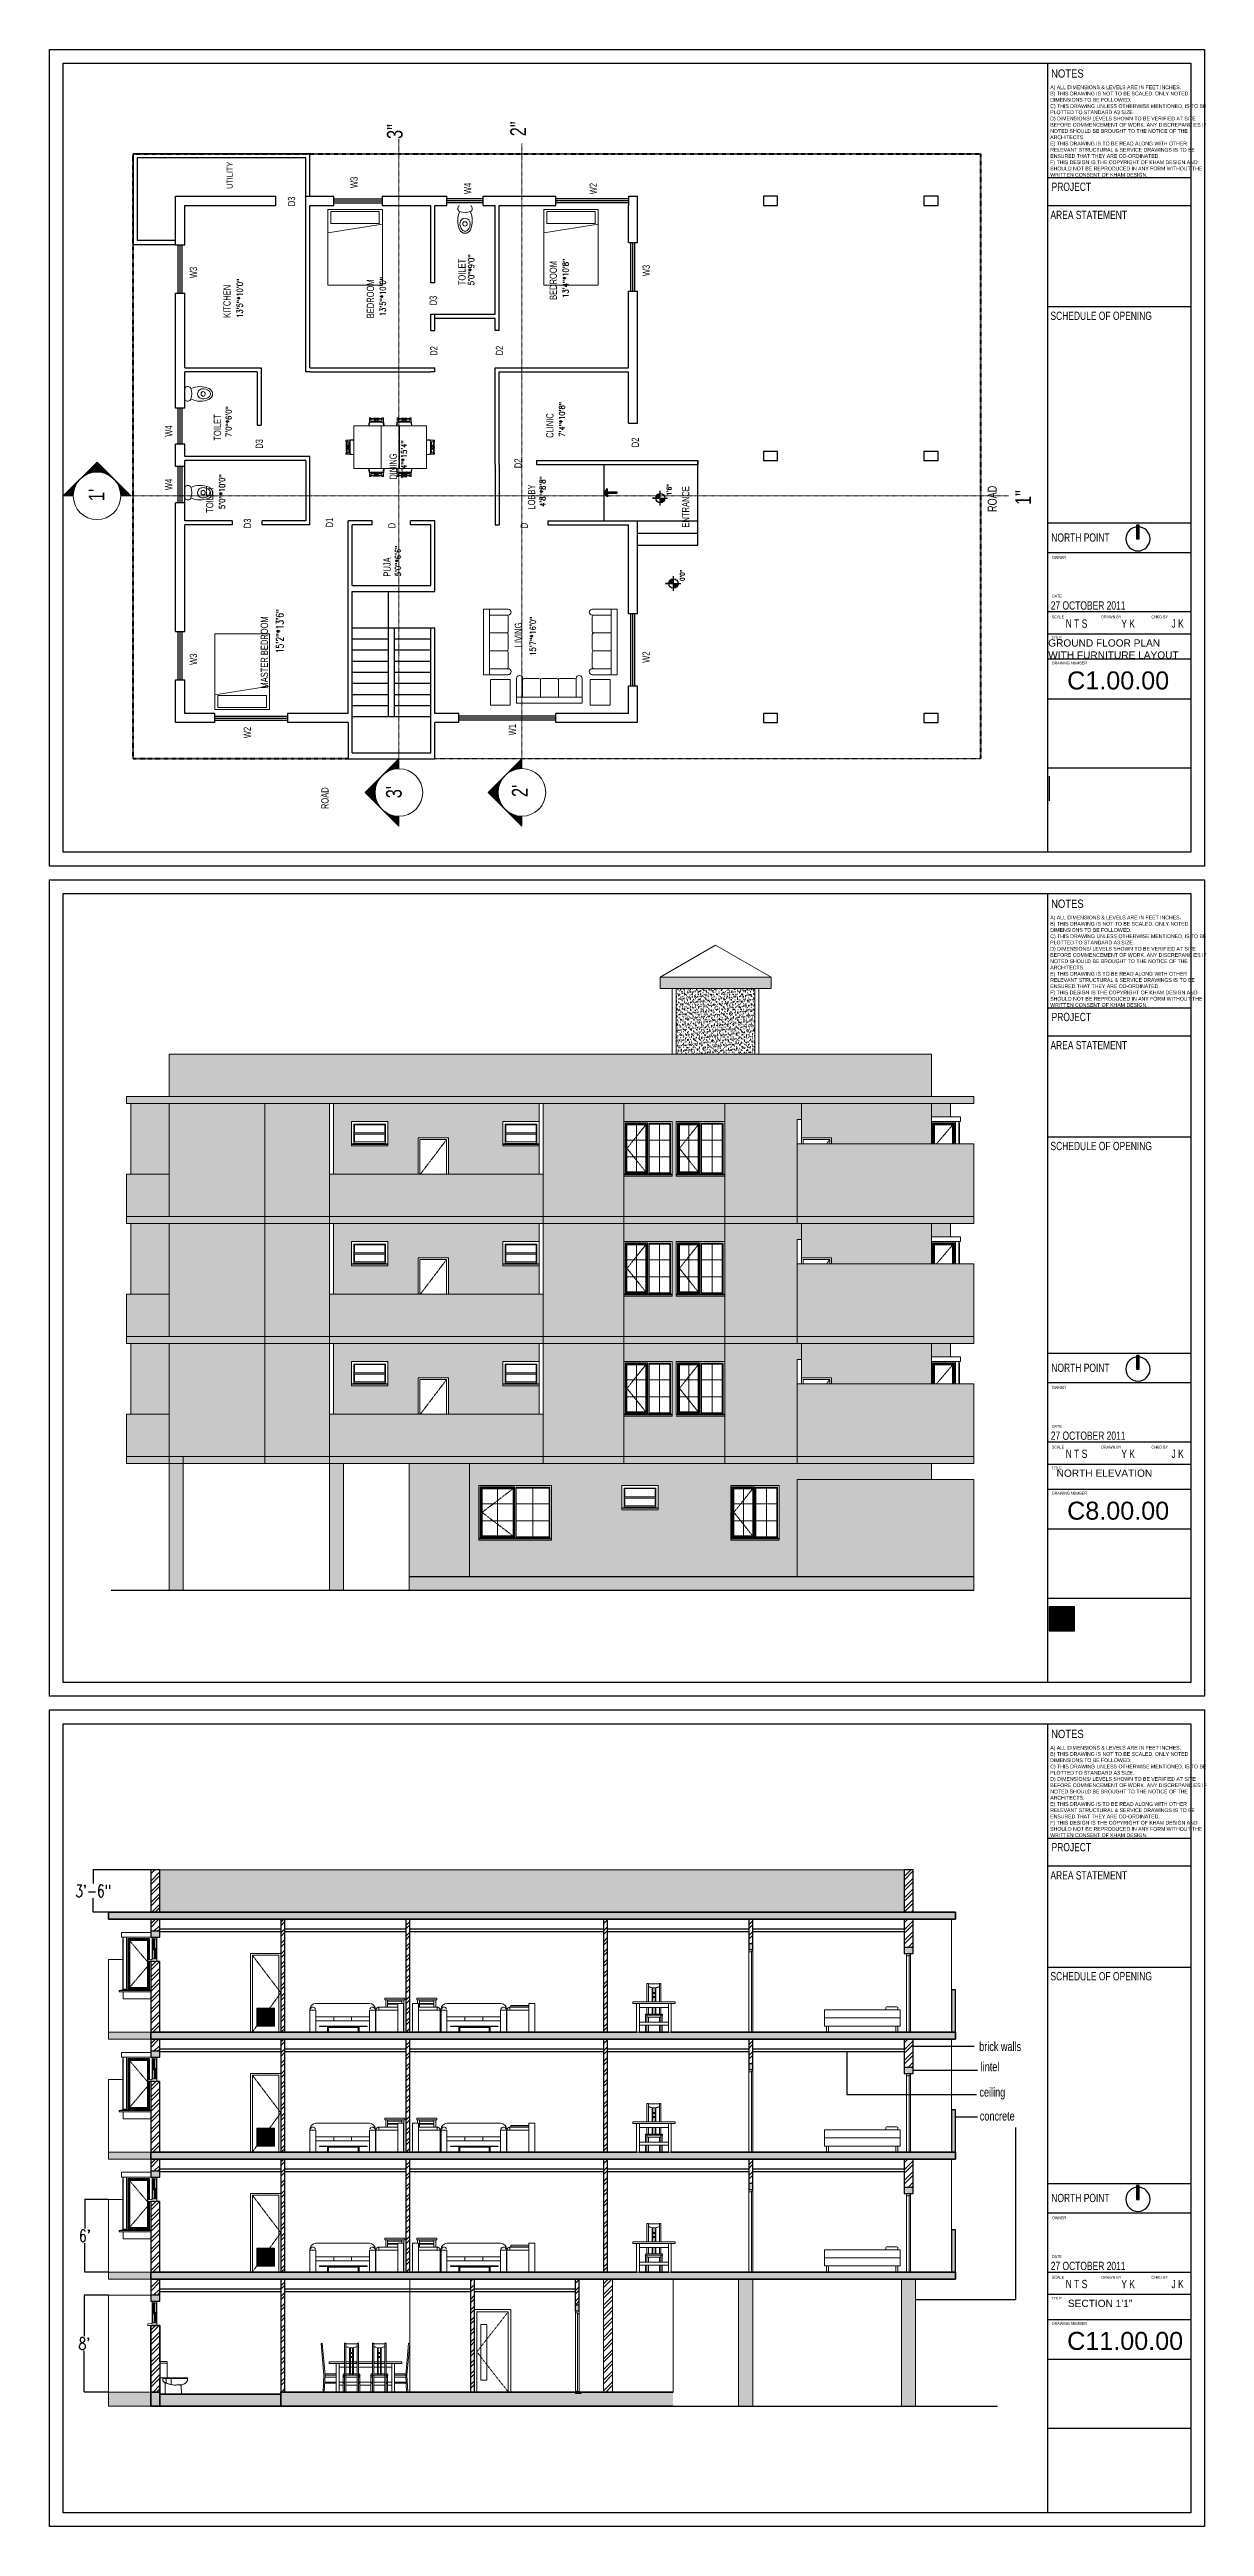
# Model space of a CAD drawing. Header units: inches. Extents: x 13884 to 18519, y 5853 to 8310.
# Drawn here: x 13884 to 15029, y 5853 to 8310 of the extents above; entities that cross this region are included whole.
import ezdxf

# ---------------------------------------------------------------- set-up
doc = ezdxf.new("R2010")
doc.units = ezdxf.units.IN
doc.header["$LTSCALE"] = 0.5
doc.header["$MEASUREMENT"] = 0
for name, pattern in [('Centre', [1.25, 0.25, -0.1875, 0.625, -0.1875]), ('Dash4', [0.11811, 0.059055, -0.059055]), ('HIDDEN2', [0.1875, 0.125, -0.0625])]:
    doc.linetypes.add(name, pattern=pattern)
for name, color, linetype in [('0 @ 96', 7, 'Continuous'), ('A- Template', 7, 'Continuous'), ('FF WALL', 30, 'Continuous'), ('Template', 7, 'Continuous')]:
    doc.layers.add(name, color=color, linetype=linetype)
for name, color, linetype, lineweight in [('A-----SYP', 6, 'Continuous', 9), ('A-CLNGSUM', 5, 'Continuous', 9), ('A-COLSENM', 4, 'Continuous', 9), ('A-DOORSYM', 1, 'Continuous', 9), ('A-FLOROTM', 6, 'Continuous', 9), ('A-GLAZIDM', 6, 'Continuous', 9), ('A-ROOFOTM', 4, 'Continuous', 9), ('A-WALL', 2, 'Continuous', 9), ('G-PLANOTM', 6, 'Continuous', 9), ('I-DETLFUM', 2, 'Continuous', 9), ('P-SANRFIM', 6, 'Continuous', 9)]:
    doc.layers.add(name, color=color, linetype=linetype, lineweight=lineweight)
doc.styles.add('alpha', font='swisscl.ttf')
doc.styles.get("Standard").update_dxf_attribs({"font": 'romans.shx', "width": 0.75})
doc.dimstyles.get("Standard").update_dxf_attribs({"dimtxt": 0.18, "dimasz": 0.18, "dimexe": 0.18, "dimexo": 0.0625, "dimgap": 0.09, "dimtad": 0, "dimtih": 1, "dimtoh": 1, "dimdec": 4, "dimzin": 0, "dimdsep": 46, "dimtxsty": 'Standard', "dimcen": 0.09, "dimadec": 0, "dimazin": 0, "dimtfac": 1, "dimtdec": 4, "dimtofl": 0, "dimtmove": 0, "dimatfit": 3, "dimfxl": 0, "dimtolj": 1, "dimtzin": 0, "dimarcsym": 0})
pattern_1 = [(37.5, (0, 0), (-0.1259867, 3.85364754), [0, -3.04, 0, -3.4, 0, -3.25]), (7.5, (0, 0), (3.5395534, 5.6442921), [0, -1.64, 0, -2.74, 0, -1.05]), (327.5, (-2.46, 0), (6.2282837, 0.0113181), [0, -1, 0, -3.6, 0, -4.7]), (317.5, (-2.46, 0), (6.0122532, 1.7553511), [0, -0.5, 0, -2.36, 0, -2.7])]
pattern_2 = [(45, (14598.2434, 5982.607), (-5.3033, 5.3033), []), (45, (14601.779, 5982.607), (-5.3033, 5.3033), [])]

msp = doc.modelspace()

# ---------------------------------------------------------------- texts
at = {"style": 'alpha'}
for s, insert, char_height, width, attachment_point in [('{\\fSwis721 Cn BT|b0|i0|c0|p34;NOTES}', (14877.18717, 8289.88498), 8.179794, 146.3631169, 1), ('{\\fSwis721 Cn BT|b0|i0|c0|p34;A) ALL DIMENSIONS & LEVELS ARE IN FEET INCHES.\\PB) THIS DRAWING IS NOT TO BE SCALED. ONLY NOTED DIMENSIONS TO BE FOLLOWED.\\PC) THIS DRAWING UNLESS OTHERWISE MENTIONED, IS TO BE PLOTTED TO STANDARD A3 SIZE.\\PD) DIMENSIONS/ LEVELS SHOWN TO BE VERIFIED AT SITE BEFORE COMMENCEMENT OF WORK. ANY DISCREPANCIES IF NOTED SHOULD BE BROUGHT TO THE NOTICE OF THE ARCHITECTS.\\PE) THIS DRAWING IS TO BE READ ALONG WITH OTHER RELEVANT STRUCTURAL & SERVICE DRAWINGS IS TO BE ENSURED THAT THEY ARE CO-ORDINATED.\\PF) THIS DESIGN IS THE COPYRIGHT OF KHAM DESIGN AND SHOULD NOT BE REPRODUCED IN ANY FORM WITHOUT THE WRITTEN CONSENT OF KHAM DESIGN.}', (14876.30318, 8273.9622), 3.71679264, 136.3448793, 1), ('PROJECT', (14877.65958, 8177.56625), 8.179794, 89.6164139, 1), ('AREA STATEMENT', (14876.52427, 8149.61148), 8.179794, 146.3631169, 1), ('SCHEDULE OF OPENING', (14876.52427, 8049.582), 8.179794, 100.4597217, 1), ('NORTH POINT', (14877.39795, 7829.64636), 8.179794, 89.6164139, 1), ('OWNER', (14877.93044, 7807.36363), 2.9437, 89.6164139, 1), ('DATE', (14877.93044, 7768.91884), 2.9437, 89.6164139, 1), ('27 OCTOBER 2011', (14876.82466, 7753.96733), 8.179794, 89.6164139, 7), ('SCALE', (14877.93044, 7748.33098), 2.9437, 89.6164139, 1), ('N T S', (14891.67148, 7736.02954), 8.179794, 89.6164139, 7), ('DRAWN BY', (14926.87097, 7748.33098), 2.9437, 89.6164139, 1), ('Y K', (14946.78392, 7736.02954), 8.179794, 89.6164139, 7), ('CHKD BY', (14976.6594, 7748.33098), 2.9437, 89.6164139, 1), ('J K', (14996.57236, 7736.02954), 8.179794, 89.6164139, 7), ('{\\fSwis721 LtEx BT|b0|i0|c0|p34;GROUND FLOOR PLAN \\PWITH FURNITURE LAYOUT}', (14874.29714, 7724.5846), 7.185024, 157.8726528, 1), ('TITLE', (14877.70223, 7727.47891), 2.9437, 89.6164139, 1), ('DRAWING NUMBER', (14877.93044, 7702.58133), 2.9436998, 89.6164139, 1), ('{\\fSwis721 LtEx BT|b0|i0|c0|p34;C1.00.00}', (14893.07858, 7692.72823), 17.8406047, 200.1834789, 1), ('{\\fSwis721 Cn BT|b0|i0|c0|p34;A) ALL DIMENSIONS & LEVELS ARE IN FEET INCHES.\\PB) THIS DRAWING IS NOT TO BE SCALED. ONLY NOTED DIMENSIONS TO BE FOLLOWED.\\PC) THIS DRAWING UNLESS OTHERWISE MENTIONED, IS TO BE PLOTTED TO STANDARD A3 SIZE.\\PD) DIMENSIONS/ LEVELS SHOWN TO BE VERIFIED AT SITE BEFORE COMMENCEMENT OF WORK. ANY DISCREPANCIES IF NOTED SHOULD BE BROUGHT TO THE NOTICE OF THE ARCHITECTS.\\PE) THIS DRAWING IS TO BE READ ALONG WITH OTHER RELEVANT STRUCTURAL & SERVICE DRAWINGS IS TO BE ENSURED THAT THEY ARE CO-ORDINATED.\\PF) THIS DESIGN IS THE COPYRIGHT OF KHAM DESIGN AND SHOULD NOT BE REPRODUCED IN ANY FORM WITHOUT THE WRITTEN CONSENT OF KHAM DESIGN.}', (14876.30318, 7450.5296), 3.71679264, 136.3448793, 1), ('{\\fSwis721 Cn BT|b0|i0|c0|p34;NOTES}', (14877.18717, 7466.45238), 8.179794, 146.3631169, 1), ('PROJECT', (14877.65958, 7354.13365), 8.179794, 89.6164139, 1), ('AREA STATEMENT', (14876.52427, 7326.17888), 8.179794, 146.3631169, 1), ('SCHEDULE OF OPENING', (14876.52427, 7226.1494), 8.179794, 100.4597217, 1), ('NORTH POINT', (14877.39795, 7006.21376), 8.179794, 89.6164139, 1), ('OWNER', (14877.93044, 6983.93103), 2.9437, 89.6164139, 1), ('27 OCTOBER 2011', (14876.82466, 6930.53473), 8.179794, 89.6164139, 7), ('DATE', (14877.93044, 6945.48624), 2.9437, 89.6164139, 1), ('TITLE', (14877.70223, 6904.04631), 2.9437, 89.6164139, 1), ('SCALE', (14877.93044, 6924.89838), 2.9437, 89.6164139, 1), ('N T S', (14891.67148, 6912.59694), 8.179794, 89.6164139, 7), ('DRAWN BY', (14926.87097, 6924.89838), 2.9437, 89.6164139, 1), ('Y K', (14946.78392, 6912.59694), 8.179794, 89.6164139, 7), ('CHKD BY', (14976.6594, 6924.89838), 2.9437, 89.6164139, 1), ('J K', (14996.57236, 6912.59694), 8.179794, 89.6164139, 7), ('DRAWING NUMBER', (14877.93044, 6879.14873), 2.9436998, 89.6164139, 1), ('{\\fSwis721 LtEx BT|b0|i0|c0|p34;   NORTH ELEVATION}', (14874.29714, 6901.152), 7.185024, 157.8726528, 1), ('{\\fSwis721 LtEx BT|b0|i0|c0|p34;C8.00.00}', (14893.07858, 6869.29563), 17.8406047, 200.1834789, 1), ('{\\fSwis721 Cn BT|b0|i0|c0|p34;NOTES}', (14877.18717, 6643.01978), 8.179794, 146.3631169, 1), ('{\\fSwis721 Cn BT|b0|i0|c0|p34;A) ALL DIMENSIONS & LEVELS ARE IN FEET INCHES.\\PB) THIS DRAWING IS NOT TO BE SCALED. ONLY NOTED DIMENSIONS TO BE FOLLOWED.\\PC) THIS DRAWING UNLESS OTHERWISE MENTIONED, IS TO BE PLOTTED TO STANDARD A3 SIZE.\\PD) DIMENSIONS/ LEVELS SHOWN TO BE VERIFIED AT SITE BEFORE COMMENCEMENT OF WORK. ANY DISCREPANCIES IF NOTED SHOULD BE BROUGHT TO THE NOTICE OF THE ARCHITECTS.\\PE) THIS DRAWING IS TO BE READ ALONG WITH OTHER RELEVANT STRUCTURAL & SERVICE DRAWINGS IS TO BE ENSURED THAT THEY ARE CO-ORDINATED.\\PF) THIS DESIGN IS THE COPYRIGHT OF KHAM DESIGN AND SHOULD NOT BE REPRODUCED IN ANY FORM WITHOUT THE WRITTEN CONSENT OF KHAM DESIGN.}', (14876.30318, 6627.097), 3.71679264, 136.3448793, 1), ('PROJECT', (14877.65958, 6530.70105), 8.179794, 89.6164139, 1), ('AREA STATEMENT', (14876.52427, 6502.74628), 8.179794, 146.3631169, 1), ('SCHEDULE OF OPENING', (14876.52427, 6402.7168), 8.179794, 100.4597217, 1), ('NORTH POINT', (14877.39795, 6182.78116), 8.179794, 89.6164139, 1), ('OWNER', (14877.93044, 6160.49843), 2.9437, 89.6164139, 1), ('DATE', (14877.93044, 6122.05364), 2.9437, 89.6164139, 1), ('27 OCTOBER 2011', (14876.82466, 6107.10213), 8.179794, 89.6164139, 7), ('SCALE', (14877.93044, 6101.46578), 2.9437, 89.6164139, 1), ('N T S', (14891.67148, 6089.16434), 8.179794, 89.6164139, 7), ('DRAWN BY', (14926.87097, 6101.46578), 2.9437, 89.6164139, 1), ('Y K', (14946.78392, 6089.16434), 8.179794, 89.6164139, 7), ('CHKD BY', (14976.6594, 6101.46578), 2.9437, 89.6164139, 1), ('J K', (14996.57236, 6089.16434), 8.179794, 89.6164139, 7), ('TITLE', (14877.70223, 6080.61371), 2.9437, 89.6164139, 1), ('{\\fSwis721 LtEx BT|b0|i0|c0|p34;       SECTION 1\'1"}', (14874.29714, 6077.7194), 7.185024, 157.8726528, 1), ('DRAWING NUMBER', (14877.93044, 6055.71613), 2.9436998, 89.6164139, 1), ('{\\fSwis721 LtEx BT|b0|i0|c0|p34;C11.00.00}', (14893.07858, 6045.86303), 17.8406047, 200.1834789, 1)]:
    msp.add_mtext(s, dxfattribs=dict(at, insert=insert, char_height=char_height, width=width, attachment_point=attachment_point))
at = {"rotation": 90}
for s, width, heights, insert, char_height, attachment_point in [('{\\fShonar Bangla|b0|i0|c0|p34;UTILITY}', 2.4, [0], (14059.81412, 8171.33477), 5.76, 1), ('{\\fElephant|b0|i0|c0|p18;W3}', 13.3335224, [2.300382107023324e-13], (14189.67808, 8172.14727), 7.2, 7), ('{\\fElephant|b0|i0|c0|p18;D3}', 4.9534067, [2.300382107023324e-13], (14120.37662, 8154.20977), 7.2, 1), ('{\\fElephant|b0|i0|c0|p18;W4}', 13.3335224, [2.300382107023324e-13], (14295.12439, 8166.13564), 7.2, 1), ('{\\fElephant|b0|i0|c0|p18;W2}', 13.3335224, [2.300382107023324e-13], (14419.50162, 8166.02227), 7.2, 1), ('{\\fElephant|b0|i0|c0|p18;W3}', 13.3335224, [2.300382107023324e-13], (14023.06412, 8082.83477), 7.2, 1), ('{\\fCopperplate Gothic Light|b0|i0|c0|p34;\\C4;TOILET}', 43, [0], (14289.37662, 8075.83477), 7.2, 1), ('5\'0"*9\'0"', 52.875, [0], (14299.22058, 8075.83477), 5.76, 1), ('{\\fCopperplate Gothic Light|b0|i0|c0|p34;\\C4;BEDROOM}', 65.5, [0], (14379.89448, 8061.23848), 7.2, 1), ('13\'4"*10\'8"', 74.75, [0], (14392.89448, 8063.42598), 5.76, 1), ('{\\fElephant|b0|i0|c0|p18;W3}', 13.3335224, [2.300382107023324e-13], (14472.06412, 8084.83477), 7.2, 1), ('{\\fCopperplate Gothic Light|b0|i0|c0|p34;\\C4;KITCHEN}', 54.5625, [0], (14056.37662, 8043.45977), 7.2, 1), ('13\'5"*10\'0"', 52.875, [0], (14069.81412, 8043.58477), 5.76, 1), ('{\\fCopperplate Gothic Light|b0|i0|c0|p34;\\C4;BEDROOM}', 65.5, [0], (14198.57526, 8043.06303), 7.2, 1), ('{\\C4;13\'5"*10\'0"}', 74.75, [0], (14211.57526, 8045.25053), 5.76, 1), ('{\\fElephant|b0|i0|c0|p18;D3}', 4.9534067, [2.300382107023324e-13], (14260.81412, 8055.83477), 7.2, 1), ('{\\fElephant|b0|i0|c0|p18;D2}', 5.1183699, [2.300382107023324e-13], (14261.50162, 8005.83477), 7.2, 1), ('{\\fElephant|b0|i0|c0|p18;D2}', 5.1183699, [2.300382107023324e-13], (14326.56412, 8006.20977), 7.2, 1), ('{\\fElephant|b0|i0|c0|p18;W4}', 13.3335224, [2.300382107023324e-13], (13998.68912, 7925.58477), 7.2, 1), ('{\\fCopperplate Gothic Light|b0|i0|c0|p34;\\C4;TOILET}', 41.8125, [0], (14046.93912, 7921.67267), 7.2, 1), ('7\'0"*6\'0"', 74.75, [0], (14058.77448, 7925.30535), 5.76, 1), ('{\\fCopperplate Gothic Light|b0|i0|c0|p34;\\C4;CLINIC}', 44.875, [0], (14376.50162, 7924.39727), 7.2, 1), ('7\'4"*10\'8"', 46.8125, [0], (14389.31412, 7925.45977), 5.76, 1), ('{\\fElephant|b0|i0|c0|p18;D3}', 4.9534067, [2.300382107023324e-13], (14088.37662, 7913.58477), 7.2, 1), ('{\\C4;12\'4"*15\'4"}', 44.0363835, [0], (14232.62662, 7883.33477), 5.76, 1), ('{\\fElephant|b0|i0|c0|p18;D2}', 5.1183699, [2.300382107023324e-13], (14461.25162, 7915.14727), 7.2, 1), ('{\\fCopperplate Gothic Light|b0|i0|c0|p34;\\C4;DINING}', 53.5625, [0], (14221.14943, 7882.92339), 7.2, 1), ('{\\fElephant|b0|i0|c0|p18;D2}', 5.1183699, [2.300382107023324e-13], (14345.00162, 7894.39727), 7.2, 1), ('{\\fElephant|b0|i0|c0|p18;W4}', 13.3335224, [2.300382107023324e-13], (13998.68912, 7872.58477), 7.2, 1), ('{\\fCopperplate Gothic Light|b0|i0|c0|p34;\\C4;TOILET}', 41.8125, [0], (14039.21485, 7850.14727), 7.2, 1), ('5\'0"*10\'0"', 74.75, [0], (14052.23027, 7853.81552), 5.76, 1), ('{\\fCopperplate Gothic Light|b0|i0|c0|p34;\\C4;LOBBY}', 40.8125, [0], (14358.37662, 7853.33477), 7.2, 1), ('{\\C4;4\'8"*8\'8"}', 57.5292171, [0], (14370.06412, 7855.95977), 5.76, 1), ('1\'6"', 13.75, [0], (14496.20118, 7867.29245), 4.5, 1), ('{\\fCopperplate Gothic Light|b0|i0|c0|p34;\\C4;ENTRANCE }', 40.8125, [0], (14511.16307, 7835.50573), 7.2, 1), ('{\\fElephant|b0|i0|c0|p18;D3}', 4.9534067, [2.300382107023324e-13], (14076.68912, 7834.83477), 7.2, 1), ('{\\fElephant|b0|i0|c0|p18;D1}', 13.3335224, [2.300382107023324e-13], (14157.93912, 7835.59701), 7.2, 1), ('{\\fElephant|b0|i0|c0|p18;D}', 13.3335224, [2.300382107023324e-13], (14219.84279, 7834.72201), 7.2, 1), ('{\\fElephant|b0|i0|c0|p18;D}', 13.3335224, [2.300382107023324e-13], (14351.12662, 7834.72201), 7.2, 1), ('5\'0"*6\'6"', 44.0363835, [0], (14226.60381, 7787.18365), 5.76, 1), ('{\\fCopperplate Gothic Light|b0|i0|c0|p34;PUJA}', 53.5625, [0], (14215.12662, 7786.77227), 7.2, 1), ('0\'0"', 13.75, [0], (14509.20712, 7782.53601), 4.5, 1), ('{\\fCopperplate Gothic Light|b0|i0|c0|p34;MASTER BEDROOM}', 114.3125, [0], (14093.42542, 7675.77227), 7.2, 1), ('{\\C4;15\'2"*13\'6"}', 57.7672758, [0], (14108.73792, 7710.83477), 7.2, 1), ('{\\fCopperplate Gothic Light|b0|i0|c0|p34;\\C4;LIVING}', 40.8125, [0], (14345.28974, 7716.77989), 7.2, 1), ('{\\C4;15\'7"*16\'0"}', 74.75, [0], (14360.35224, 7708.40489), 5.76, 1), ('{\\fElephant|b0|i0|c0|p18;W3}', 13.3335224, [2.300382107023324e-13], (14023.06412, 7699.22987), 7.2, 1), ('{\\fElephant|b0|i0|c0|p18;W2}', 13.3335224, [2.300382107023324e-13], (14471.93912, 7701.28903), 7.2, 1), ('{\\fElephant|b0|i0|c0|p18;W2}', 13.3335224, [2.300382107023324e-13], (14076.50162, 7626.52227), 7.2, 1), ('{\\fElephant|b0|i0|c0|p18;W1}', 13.3335224, [2.300382107023324e-13], (14339.31412, 7629.33477), 7.2, 1), ('{\\fCopperplate Gothic Light|b0|i0|c0|p34;\\C4;ROAD}', 40.8125, [0], (14153.50027, 7556.22705), 7.2, 1)]:
    msp.add_mtext_dynamic_manual_height_columns(s, width=width, gutter_width=45, heights=heights, dxfattribs=dict(at, insert=insert, char_height=char_height, attachment_point=attachment_point))
at = {"layer": '0 @ 96', "insert": (14814.27396, 7850.86172), "char_height": 9, "attachment_point": 1, "rotation": 90}
msp.add_mtext_dynamic_manual_height_columns('{\\fCopperplate Gothic Light|b0|i0|c0|p34;\\C4;ROAD}', width=40.8125, gutter_width=45, heights=[0], dxfattribs=at)
at = {"layer": '0 @ 96', "char_height": 9, "attachment_point": 1}
for s, insert in [('{\\fCopperplate Gothic Light|b0|i0|c0|p34;\\C4;brick walls}', (14805.81981, 6333.47205)), ('{\\fCopperplate Gothic Light|b0|i0|c0|p34;\\C4;lintel}', (14807.33578, 6313.38626)), ('{\\fCopperplate Gothic Light|b0|i0|c0|p34;\\C4;ceiling}', (14806.11303, 6288.16807)), ('{\\fCopperplate Gothic Light|b0|i0|c0|p34;\\C4;concrete}', (14806.45372, 6264.47028))]:
    msp.add_mtext_dynamic_manual_height_columns(s, width=146.4568609, gutter_width=45, heights=[0], dxfattribs=dict(at, insert=insert))
at = {"layer": 'A-----SYP', "char_height": 15.4887076, "width": 25.5101371, "attachment_point": 2, "rotation": 90, "line_spacing_factor": 0.938532}
for s, insert in [('{\\fArial|b0|i0|c0|p34;3"}', (14218.58105, 8228.22127)), ('{\\fArial|b0|i0|c0|p34;2"}', (14340.88949, 8230.89809)), ("{\\fArial|b0|i0|c0|p34;1'}", (13922.77942, 7867.75801)), ('{\\fArial|b0|i0|c0|p34;1"}', (14841.67715, 7865.20027)), ("{\\fArial|b0|i0|c0|p34;3'}", (14217.70605, 7573.06231)), ("{\\fArial|b0|i0|c0|p34;2'}", (14342.51855, 7574.24218))]:
    msp.add_mtext(s, dxfattribs=dict(at, insert=insert))

# ---------------------------------------------------------------- blocks, each defined once
blk = doc.blocks.new('Concept - Sash - W4-132859-East')
at = {"layer": 'A-GLAZIDM', "color": 7}
for p, q in [((40.8, 101.6), (72, 101.6)), ((40.8, 82.5), (40.8, 101.6)), ((41.4, 101), (41.4, 93)), ((71.4, 101), (41.4, 101)), ((71.4, 93), (71.4, 101)), ((72, 101.6), (72, 82.5)), ((38.4, 82), (74.4, 82)), ((74.4, 82), (38.4, 82)), ((38.4, 81.5), (38.4, 81.8)), ((74.4, 81.8), (38.4, 81.8)), ((38.4, 80), (38.4, 81.5)), ((74.4, 81.5), (38.4, 81.5)), ((74.4, 80), (38.4, 80)), ((72, 91.5), (40.8, 91.5)), ((72, 82.5), (40.8, 82.5)), ((41.4, 93), (71.4, 93)), ((41.4, 91.5), (41.4, 83.9)), ((41.4, 83.9), (71.4, 83.9)), ((71.4, 83.9), (71.4, 91.5)), ((74.4, 81.8), (74.4, 81.5)), ((74.4, 81.5), (74.4, 80))]:
    blk.add_line(p, q, dxfattribs=at)
blk = doc.blocks.new('Dbl All Bars - W3-135000-East')
at = {"layer": 'A-GLAZIDM', "color": 7}
for p, q in [((147.6, 52.1), (147.6, 102.8)), ((148, 102.4), (147.6, 102.8)), ((147.6, 102.8), (170.2, 102.8)), ((148, 52.5), (148, 102.4)), ((169.8, 102.4), (148, 102.4)), ((149.5, 100.9), (148.9, 101.5)), ((148.9, 101.5), (148.9, 53.4)), ((168.9, 101.5), (148.9, 101.5)), ((149.5, 100.9), (149.5, 54.1)), ((168.2, 100.9), (149.5, 100.9)), ((158.9, 54.1), (158.9, 100.9)), ((168.9, 101.5), (168.2, 100.9)), ((168.2, 54.1), (168.2, 100.9)), ((168.9, 53.4), (168.9, 101.5)), ((170.2, 102.8), (169.8, 102.4)), ((169.8, 102.4), (169.8, 52.5)), ((170.2, 102.8), (170.2, 52.1)), ((171.4, 52.5), (171.4, 102.4)), ((171.4, 102.4), (192.8, 102.4)), ((171.4, 101.6), (171.4, 102.4)), ((192.8, 102.4), (171.4, 102.4)), ((192, 101.6), (171.4, 101.6)), ((181.9, 53.3), (181.9, 101.6)), ((192, 101.6), (192, 53.3)), ((192.8, 102.4), (192.8, 52.5)), ((192.8, 52.5), (192.8, 102.4)), ((149.5, 85.8), (168.2, 85.8)), ((171.4, 85.8), (192, 85.8)), ((146.4, 52), (194.4, 52)), ((194.4, 52), (146.4, 52)), ((194.4, 51.8), (146.4, 51.8)), ((146.4, 51.3), (146.4, 51.6)), ((146.4, 50), (146.4, 51.3)), ((194.4, 51.3), (146.4, 51.3)), ((194.4, 50), (146.4, 50)), ((148, 52.5), (147.6, 52.1)), ((170.2, 52.1), (147.6, 52.1)), ((169.8, 52.5), (148, 52.5)), ((149.5, 54.1), (148.9, 53.4)), ((148.9, 53.4), (168.9, 53.4)), ((149.5, 69.1), (168.2, 69.1)), ((149.5, 54.1), (168.2, 54.1)), ((168.2, 54.1), (168.9, 53.4)), ((169.8, 52.5), (170.2, 52.1)), ((171.4, 69.1), (192, 69.1)), ((192, 53.3), (171.4, 53.3)), ((171.4, 53.3), (171.4, 52.5)), ((192.8, 52.5), (171.4, 52.5)), ((171.4, 52.5), (192.8, 52.5)), ((194.4, 51.6), (194.4, 51.3)), ((194.4, 51.3), (194.4, 50))]:
    blk.add_line(p, q, dxfattribs=at)
at = {"layer": 'A-GLAZIDM', "color": 7, "linetype": 'Centre'}
for p in [(168.2, 100.9), (168.2, 54.1)]:
    blk.add_line(p, (149.5, 77.5), dxfattribs=at)
blk = doc.blocks.new('Dbl All Bars - W2-137979-East')
at = {"layer": 'A-GLAZIDM', "color": 7}
for p, q in [((-102.2, 52.1), (-102.2, 102.8)), ((-101.8, 102.4), (-102.2, 102.8)), ((-102.2, 102.8), (-67.6, 102.8)), ((-101.8, 52.5), (-101.8, 102.4)), ((-68, 102.4), (-101.8, 102.4)), ((-100.2, 100.9), (-100.9, 101.5)), ((-100.9, 101.5), (-100.9, 53.4)), ((-68.8, 101.5), (-100.9, 101.5)), ((-100.2, 100.9), (-100.2, 54.1)), ((-69.5, 100.9), (-100.2, 100.9)), ((-84.9, 54.1), (-84.9, 100.9)), ((-68.8, 101.5), (-69.5, 100.9)), ((-69.5, 54.1), (-69.5, 100.9)), ((-68.8, 53.4), (-68.8, 101.5)), ((-67.6, 102.8), (-68, 102.4)), ((-68, 102.4), (-68, 52.5)), ((-67.6, 102.8), (-67.6, 52.1)), ((-66.4, 52.5), (-66.4, 102.4)), ((-66.4, 102.4), (-32.9, 102.4)), ((-66.4, 101.6), (-66.4, 102.4)), ((-32.9, 102.4), (-66.4, 102.4)), ((-33.7, 101.6), (-66.4, 101.6)), ((-49.9, 53.3), (-49.9, 101.6)), ((-33.7, 101.6), (-33.7, 53.3)), ((-32.9, 102.4), (-32.9, 52.5)), ((-32.9, 52.5), (-32.9, 102.4)), ((-100.2, 85.8), (-69.5, 85.8)), ((-66.4, 85.8), (-33.7, 85.8)), ((-103.4, 52), (-31.4, 52)), ((-31.4, 52), (-103.4, 52)), ((-31.4, 51.8), (-103.4, 51.8)), ((-103.4, 51.3), (-103.4, 51.6)), ((-103.4, 50), (-103.4, 51.3)), ((-31.4, 51.3), (-103.4, 51.3)), ((-31.4, 50), (-103.4, 50)), ((-101.8, 52.5), (-102.2, 52.1)), ((-67.6, 52.1), (-102.2, 52.1)), ((-68, 52.5), (-101.8, 52.5)), ((-100.2, 54.1), (-100.9, 53.4)), ((-100.9, 53.4), (-68.8, 53.4)), ((-100.2, 69.1), (-69.5, 69.1)), ((-100.2, 54.1), (-69.5, 54.1)), ((-69.5, 54.1), (-68.8, 53.4)), ((-68, 52.5), (-67.6, 52.1)), ((-66.4, 69.1), (-33.7, 69.1)), ((-33.7, 53.3), (-66.4, 53.3)), ((-66.4, 53.3), (-66.4, 52.5)), ((-32.9, 52.5), (-66.4, 52.5)), ((-66.4, 52.5), (-32.9, 52.5)), ((-31.4, 51.6), (-31.4, 51.3)), ((-31.4, 51.3), (-31.4, 50))]:
    blk.add_line(p, q, dxfattribs=at)
at = {"layer": 'A-GLAZIDM', "color": 7, "linetype": 'Centre'}
for p in [(-69.5, 100.9), (-69.5, 54.1)]:
    blk.add_line(p, (-100.2, 77.5), dxfattribs=at)
blk = doc.blocks.new('Single Shutter with Louvers - D3-135380-East')
at = {"layer": 'A-DOORSYM'}
for p, q in [((218.2, 211.2), (218.2, 207)), ((244.6, 211.2), (218.2, 211.2)), ((218.2, 211.2), (244.6, 211.2)), ((218.2, 207), (218.2, 211.2)), ((244.6, 207), (244.6, 211.2)), ((244.6, 211.2), (244.6, 207))]:
    blk.add_line(p, q, dxfattribs=at)
at = {"layer": 'A-DOORSYM', "linetype": 'Centre'}
blk.add_line((241.4, 207), (244.6, 211.2), dxfattribs=at)
blk = doc.blocks.new('Single Shutter with Louvers - D3-V2-East')
at = {"layer": 'A-DOORSYM'}
for p, q in [((-161.8, 211.2), (-161.8, 177)), ((-135.4, 211.2), (-161.8, 211.2)), ((-161.8, 211.2), (-135.4, 211.2)), ((-161.8, 177), (-161.8, 211.2)), ((-135.4, 177), (-135.4, 211.2)), ((-135.4, 211.2), (-135.4, 177))]:
    blk.add_line(p, q, dxfattribs=at)
at = {"layer": 'A-DOORSYM', "linetype": 'Centre'}
blk.add_line((-161.3, 177), (-135.4, 211.2), dxfattribs=at)
blk = doc.blocks.new('Concept - Sash - W4-V3-East')
at = {"layer": 'A-GLAZIDM', "color": 7}
for p, q in [((-77.2, 226.6), (-46, 226.6)), ((-77.2, 207.5), (-77.2, 226.6)), ((-76.6, 226), (-76.6, 218)), ((-46.6, 226), (-76.6, 226)), ((-46.6, 218), (-46.6, 226)), ((-46, 226.6), (-46, 207.5)), ((-79.6, 207), (-43.6, 207)), ((-43.6, 207), (-79.6, 207)), ((-79.6, 206.5), (-79.6, 206.8)), ((-43.6, 206.8), (-79.6, 206.8)), ((-79.6, 205), (-79.6, 206.5)), ((-43.6, 206.5), (-79.6, 206.5)), ((-43.6, 205), (-79.6, 205)), ((-46, 216.5), (-77.2, 216.5)), ((-46, 207.5), (-77.2, 207.5)), ((-76.6, 218), (-46.6, 218)), ((-76.6, 216.5), (-76.6, 208.9)), ((-76.6, 208.9), (-46.6, 208.9)), ((-46.6, 208.9), (-46.6, 216.5))]:
    blk.add_line(p, q, dxfattribs=at)
blk = doc.blocks.new('Dbl All Bars - W3-V5-East')
at = {"layer": 'A-GLAZIDM', "color": 7}
for p, q in [((41.6, 177.1), (41.6, 227.8)), ((42, 227.4), (41.6, 227.8)), ((41.6, 227.8), (64.2, 227.8)), ((42, 177.5), (42, 227.4)), ((63.8, 227.4), (42, 227.4)), ((43.5, 225.9), (42.9, 226.5)), ((42.9, 226.5), (42.9, 178.4)), ((62.9, 226.5), (42.9, 226.5)), ((43.5, 225.9), (43.5, 179.1)), ((62.2, 225.9), (43.5, 225.9)), ((52.9, 179.1), (52.9, 225.9)), ((62.9, 226.5), (62.2, 225.9)), ((62.2, 179.1), (62.2, 225.9)), ((62.9, 178.4), (62.9, 226.5)), ((64.2, 227.8), (63.8, 227.4)), ((63.8, 227.4), (63.8, 177.5)), ((64.2, 227.8), (64.2, 177.1)), ((65.4, 177.5), (65.4, 227.4)), ((65.4, 227.4), (86.8, 227.4)), ((65.4, 226.6), (65.4, 227.4)), ((86.8, 227.4), (65.4, 227.4)), ((86, 226.6), (65.4, 226.6)), ((75.9, 178.3), (75.9, 226.6)), ((86, 226.6), (86, 178.3)), ((86.8, 227.4), (86.8, 177.5)), ((86.8, 177.5), (86.8, 227.4)), ((43.5, 210.8), (62.2, 210.8)), ((65.4, 210.8), (86, 210.8)), ((40.4, 177), (88.4, 177)), ((88.4, 177), (40.4, 177)), ((88.4, 176.8), (40.4, 176.8)), ((88.4, 176.3), (40.4, 176.3)), ((88.4, 175), (40.4, 175)), ((42, 177.5), (41.6, 177.1)), ((64.2, 177.1), (41.6, 177.1)), ((63.8, 177.5), (42, 177.5)), ((43.5, 179.1), (42.9, 178.4)), ((42.9, 178.4), (62.9, 178.4)), ((43.5, 194.1), (62.2, 194.1)), ((43.5, 179.1), (62.2, 179.1)), ((62.2, 179.1), (62.9, 178.4)), ((63.8, 177.5), (64.2, 177.1)), ((65.4, 194.1), (86, 194.1)), ((86, 178.3), (65.4, 178.3)), ((65.4, 178.3), (65.4, 177.5)), ((86.8, 177.5), (65.4, 177.5)), ((65.4, 177.5), (86.8, 177.5)), ((88.4, 176.6), (88.4, 176.3)), ((88.4, 176.3), (88.4, 175))]:
    blk.add_line(p, q, dxfattribs=at)
at = {"layer": 'A-GLAZIDM', "color": 7, "linetype": 'Centre'}
for p in [(62.2, 225.9), (62.2, 179.1)]:
    blk.add_line(p, (43.5, 202.5), dxfattribs=at)
blk = doc.blocks.new('Bay - Rectangular _3_ - 6ft-157447-East')
at = {"layer": 'A-GLAZIDM', "color": 7}
for p, q in [((345.4, 233.9), (374.2, 233.9)), ((374.2, 229), (345.4, 229)), ((346.6, 207), (346.6, 227.8)), ((347, 227.4), (346.6, 227.8)), ((346.6, 227.8), (368.2, 227.8)), ((347, 207), (347, 227.4)), ((367.8, 227.4), (347, 227.4)), ((348.5, 225.9), (347.9, 226.5)), ((347.9, 226.5), (347.9, 207)), ((366.9, 226.5), (347.9, 226.5)), ((348.5, 225.9), (348.5, 207)), ((366.2, 225.9), (348.5, 225.9)), ((366.9, 226.5), (366.2, 225.9)), ((366.2, 207), (366.2, 225.9)), ((366.9, 207), (366.9, 226.5)), ((368.2, 227.8), (367.8, 227.4)), ((367.8, 227.4), (367.8, 207)), ((368.2, 227.8), (368.2, 207)), ((369.4, 207), (369.4, 229)), ((369.4, 229), (369.4, 207)), ((372.7, 229), (372.7, 207)), ((372.7, 227.8), (372.9, 227.8)), ((372.9, 227.8), (373.1, 227.4)), ((372.9, 227.8), (372.9, 207)), ((373.1, 207), (373.1, 227.4)), ((374.2, 233.9), (374.2, 229))]:
    blk.add_line(p, q, dxfattribs=at)
at = {"layer": 'A-GLAZIDM', "color": 7, "linetype": 'Centre'}
blk.add_line((368.2, 227.8), (350.4, 207), dxfattribs=at)
blk = doc.blocks.new('Dbl All Bars - W3-V4-East')
at = {"layer": 'A-GLAZIDM', "color": 7}
for p, q in [((93.6, 177.1), (93.6, 227.8)), ((94, 227.4), (93.6, 227.8)), ((93.6, 227.8), (116.2, 227.8)), ((94, 177.5), (94, 227.4)), ((115.8, 227.4), (94, 227.4)), ((95.5, 225.9), (94.9, 226.5)), ((94.9, 226.5), (94.9, 178.4)), ((114.9, 226.5), (94.9, 226.5)), ((95.5, 225.9), (95.5, 179.1)), ((114.2, 225.9), (95.5, 225.9)), ((104.9, 179.1), (104.9, 225.9)), ((114.9, 226.5), (114.2, 225.9)), ((114.2, 179.1), (114.2, 225.9)), ((114.9, 178.4), (114.9, 226.5)), ((116.2, 227.8), (115.8, 227.4)), ((115.8, 227.4), (115.8, 177.5)), ((116.2, 227.8), (116.2, 177.1)), ((117.4, 177.5), (117.4, 227.4)), ((117.4, 227.4), (138.8, 227.4)), ((117.4, 226.6), (117.4, 227.4)), ((138.8, 227.4), (117.4, 227.4)), ((138, 226.6), (117.4, 226.6)), ((127.9, 178.3), (127.9, 226.6)), ((138, 226.6), (138, 178.3)), ((138.8, 227.4), (138.8, 177.5)), ((138.8, 177.5), (138.8, 227.4)), ((95.5, 210.8), (114.2, 210.8)), ((117.4, 210.8), (138, 210.8)), ((92.4, 177), (140.4, 177)), ((140.4, 177), (92.4, 177)), ((140.4, 176.8), (92.4, 176.8)), ((92.4, 176.3), (92.4, 176.6)), ((92.4, 175), (92.4, 176.3)), ((140.4, 176.3), (92.4, 176.3)), ((140.4, 175), (92.4, 175)), ((94, 177.5), (93.6, 177.1)), ((116.2, 177.1), (93.6, 177.1)), ((115.8, 177.5), (94, 177.5)), ((95.5, 179.1), (94.9, 178.4)), ((94.9, 178.4), (114.9, 178.4)), ((95.5, 194.1), (114.2, 194.1)), ((95.5, 179.1), (114.2, 179.1)), ((114.2, 179.1), (114.9, 178.4)), ((115.8, 177.5), (116.2, 177.1)), ((117.4, 194.1), (138, 194.1)), ((138, 178.3), (117.4, 178.3)), ((117.4, 178.3), (117.4, 177.5)), ((138.8, 177.5), (117.4, 177.5)), ((117.4, 177.5), (138.8, 177.5))]:
    blk.add_line(p, q, dxfattribs=at)
at = {"layer": 'A-GLAZIDM', "color": 7, "linetype": 'Centre'}
for p in [(114.2, 225.9), (114.2, 179.1)]:
    blk.add_line(p, (95.5, 202.5), dxfattribs=at)
blk = doc.blocks.new('ExtDbl _3_ - D-121756-Section 1')
at = {"layer": 'A-DOORSYM'}
for p, q in [((75.1, 14.6), (75.1, 94.5)), ((77.2, 92.6), (75.1, 92.6)), ((75.1, 92.5), (75.1, 92.6)), ((75.1, 92.5), (77.1, 92.5)), ((77.1, 92.5), (77.1, 14.8)), ((77.2, 14.6), (77.2, 92.6)), ((78.6, 91.7), (77.2, 91.7)), ((77.2, 14.6), (77.2, 91.7)), ((78.6, 94.5), (78.6, 14.6)), ((78.6, 91.7), (78.6, 14.6)), ((77.1, 14.8), (75.1, 14.8)), ((75.1, 14.6), (75.1, 14.8)), ((75.1, 12.5), (75.1, 14.6)), ((75.1, 14.6), (78.6, 14.6)), ((78.6, 14.6), (75.1, 14.6)), ((75.1, 14.6), (75.1, 12.5)), ((75.1, 12.5), (80.8, 12.5)), ((78.6, 14.6), (80.8, 14)), ((80.8, 14), (78.6, 14.6)), ((80.8, 14), (80.8, 12.5)), ((80.8, 12.5), (80.8, 14))]:
    blk.add_line(p, q, dxfattribs=at)
at = {"layer": 'A-DOORSYM', "lineweight": 18}
for p, q in [((78.6, 94.5), (75.1, 94.5)), ((75.1, 94.5), (75.1, 92.6)), ((75.1, 92.6), (77.2, 92.6)), ((75.1, 92.5), (75.1, 14.8)), ((77.1, 92.5), (75.1, 92.5)), ((77.1, 14.8), (77.1, 92.5)), ((77.2, 92.6), (77.2, 91.7)), ((77.2, 91.7), (78.6, 91.7)), ((78.6, 91.7), (78.6, 94.5)), ((75.1, 14.8), (77.1, 14.8))]:
    blk.add_line(p, q, dxfattribs=at)
blk = doc.blocks.new('Single Shutter with peep - D2-129494-Section 1')
at = {"layer": 'A-DOORSYM', "linetype": 'Dash4'}
for p, q in [((9.2, 93.6), (-22, 53.8)), ((-22, 53.8), (9.2, 14))]:
    blk.add_line(p, q, dxfattribs=at)
at = {"layer": 'A-DOORSYM'}
for p, q in [((-22, 14), (-22, 93.6)), ((-22, 93.6), (9.2, 93.6)), ((-18.1, 80.9), (-12.2, 80.9)), ((-18.1, 25.8), (-18.1, 80.9)), ((-12.2, 80.9), (-12.2, 25.8)), ((9.2, 14), (9.2, 93.6)), ((-12.2, 25.8), (-18.1, 25.8))]:
    blk.add_line(p, q, dxfattribs=at)
blk = doc.blocks.new('Concept - Sash - W4-132859-Section 1')
at = {"layer": 'A-GLAZIDM', "color": 252, "lineweight": 18}
for p, q in [((-339.2, 104), (-344.1, 104)), ((-344.1, 104), (-344.1, 101.6)), ((-344.1, 101.6), (-343.4, 101.6)), ((-343.4, 101.6), (-343.4, 102.4)), ((-343.4, 102.4), (-339.9, 102.4)), ((-341.6, 102.4), (-343.4, 102.4)), ((-343.4, 102.4), (-343.4, 101)), ((-343.4, 101), (-343, 101)), ((-342.1, 101.4), (-343, 101.4)), ((-343, 101.4), (-343, 92.6)), ((-343, 101), (-343, 101.4)), ((-343, 101.4), (-342.1, 101.4)), ((-342.1, 92.6), (-342.1, 101.4)), ((-342.1, 101.4), (-342.1, 101)), ((-342.1, 101), (-341.6, 101)), ((-341.6, 101), (-341.6, 102.4)), ((-339.9, 102.4), (-339.9, 101.6)), ((-339.9, 101.6), (-339.2, 101.6)), ((-339.2, 101.6), (-339.2, 104)), ((-344.7, 81.8), (-348.3, 81.5)), ((-348.3, 81.5), (-348.3, 80)), ((-348.3, 80), (-339.2, 80)), ((-344.1, 82), (-344.7, 82)), ((-344.7, 82), (-344.7, 81.8)), ((-339.9, 82.5), (-344.1, 82.5)), ((-344.1, 82.5), (-344.1, 82)), ((-343, 93), (-343.4, 93)), ((-343.4, 93), (-343.4, 91.5)), ((-343.4, 91.5), (-341.6, 91.5)), ((-343, 92.6), (-343, 93)), ((-343, 92.6), (-342.1, 92.6)), ((-342.1, 92.6), (-343, 92.6)), ((-341.6, 93), (-342.1, 93)), ((-342.1, 93), (-342.1, 92.6)), ((-341.6, 91.5), (-341.6, 93)), ((-339.9, 93), (-341.6, 93)), ((-341.6, 93), (-341.6, 91.5)), ((-341.6, 91.5), (-341.2, 91.5)), ((-341.2, 83.9), (-341.6, 83.9)), ((-341.6, 83.9), (-341.6, 82.5)), ((-341.6, 82.5), (-339.9, 82.5)), ((-340.3, 91.9), (-341.2, 91.9)), ((-341.2, 91.9), (-341.2, 83.5)), ((-341.2, 91.5), (-341.2, 91.9)), ((-341.2, 91.9), (-340.3, 91.9)), ((-341.2, 83.5), (-341.2, 83.9)), ((-341.2, 83.5), (-340.3, 83.5)), ((-340.3, 83.5), (-341.2, 83.5)), ((-340.3, 83.5), (-340.3, 91.9)), ((-340.3, 91.9), (-340.3, 91.5)), ((-340.3, 91.5), (-339.9, 91.5)), ((-339.9, 83.9), (-340.3, 83.9)), ((-340.3, 83.9), (-340.3, 83.5)), ((-339.9, 91.5), (-339.9, 93)), ((-339.9, 82.5), (-339.9, 83.9)), ((-339.2, 83), (-339.9, 83)), ((-339.9, 83), (-339.9, 82.5)), ((-339.2, 80), (-339.2, 83))]:
    blk.add_line(p, q, dxfattribs=at)
at = {"layer": 'A-GLAZIDM', "color": 252}
for p, q in [((-344.1, 82.5), (-344.1, 101.6)), ((-343.4, 101), (-343.4, 93)), ((-341.6, 93), (-341.6, 101)), ((-339.9, 93), (-339.9, 101.6)), ((-339.2, 101.6), (-339.2, 83)), ((-343.4, 91.5), (-343.4, 82.5)), ((-341.6, 91.5), (-341.6, 83.9)), ((-339.9, 83.9), (-339.9, 91.5))]:
    blk.add_line(p, q, dxfattribs=at)
blk = doc.blocks.new('WC w Cistern _5_ - 540 x 360mm-140452-Section 1')
at = {"layer": 'P-SANRFIM', "color": 7}
for p, q in [((-336.4, 46.3), (-336, 46.3)), ((-336.4, 46.3), (-336.4, 44.7)), ((-336, 44.7), (-336.4, 44.7)), ((-336.4, 44.7), (-336, 44.7)), ((-336.4, 44.7), (-336.4, 30.1)), ((-336, 30.1), (-336.4, 30.1)), ((-336, 46.3), (-335.5, 46.3)), ((-336, 44.7), (-336, 46.3)), ((-335.5, 44.7), (-336, 44.7)), ((-336, 44.7), (-335.5, 44.7)), ((-336, 30.1), (-336, 44.7)), ((-335.5, 30.1), (-336, 30.1)), ((-335.5, 46.3), (-333.4, 46.3)), ((-333.4, 44.7), (-335.5, 44.7)), ((-335.5, 44.7), (-333.4, 44.7)), ((-333.4, 30.1), (-335.5, 30.1)), ((-333.4, 46.3), (-331.9, 46.3)), ((-331.9, 44.7), (-333.4, 44.7)), ((-333.4, 44.7), (-331.9, 44.7)), ((-333.4, 29.4), (-333.4, 30.1)), ((-331.9, 30.1), (-333.4, 30.1)), ((-333.4, 29.4), (-330.1, 29.4)), ((-333.4, 28.3), (-333.4, 29.4)), ((-333.4, 27.5), (-333.4, 28.3)), ((-333.4, 27.1), (-333.4, 27.5)), ((-331.2, 24.8), (-333.4, 27)), ((-331.9, 46.3), (-330.7, 46.3)), ((-330.7, 44.7), (-331.9, 44.7)), ((-331.9, 44.7), (-330.7, 44.7)), ((-330.7, 30.1), (-331.9, 30.1)), ((-331.2, 14), (-331.2, 25.8)), ((-330.7, 46.3), (-330.3, 46.3)), ((-330.3, 44.7), (-330.7, 44.7)), ((-330.7, 44.7), (-330.3, 44.7)), ((-330.3, 30.1), (-330.7, 30.1)), ((-330.3, 46.3), (-329.6, 46.3)), ((-329.6, 44.7), (-330.3, 44.7)), ((-330.3, 44.7), (-329.6, 44.7)), ((-330.3, 30.1), (-328.9, 30.1)), ((-330.3, 29.4), (-330.3, 30.1)), ((-330.1, 29.4), (-329.6, 29.4)), ((-330.1, 29.4), (-330.1, 28.5)), ((-330.1, 29.4), (-330.1, 28.1)), ((-330.1, 28.1), (-330.1, 26.8)), ((-330.1, 26.8), (-330.1, 24.8)), ((-330.1, 24.8), (-330.1, 24.8)), ((-329.6, 46.3), (-329.3, 46.3)), ((-329.3, 44.7), (-329.6, 44.7)), ((-329.6, 44.7), (-329.3, 44.7)), ((-328.6, 29.4), (-329.6, 29.4)), ((-329.2, 44.7), (-329.2, 46.3)), ((-329.2, 30.1), (-329.2, 44.7)), ((-328.9, 30.1), (-327.5, 30.1)), ((-327.5, 29.4), (-328.6, 29.4)), ((-327.5, 30.1), (-327.5, 29.4)), ((-327.5, 29.4), (-327.4, 29.4)), ((-327.4, 30.1), (-318.2, 30.1)), ((-327.4, 29.4), (-327.4, 30.1)), ((-325.6, 29.4), (-327.4, 29.4)), ((-325.6, 29.4), (-325.1, 29.4)), ((-325.1, 29.4), (-324.7, 29.4)), ((-325.1, 29.4), (-325.1, 28.5)), ((-325.1, 28.5), (-325.1, 27.8)), ((-325.1, 27.8), (-325.1, 27)), ((-325.1, 27), (-325.1, 26.2)), ((-325.1, 26.2), (-325.1, 25.5)), ((-325.1, 25.5), (-325.1, 24.3)), ((-322.9, 29.4), (-324.7, 29.4)), ((-322.9, 29.4), (-321.8, 29.4)), ((-321.8, 29.4), (-321.5, 29.4)), ((-319.7, 29.4), (-321.6, 29.4)), ((-319.7, 29.4), (-318.5, 29.4)), ((-318.5, 29.4), (-318.4, 29.4)), ((-318.2, 29.4), (-318.4, 29.4)), ((-318.2, 30.1), (-315.2, 30.1)), ((-315.3, 29.4), (-318.2, 29.4)), ((-315.6, 29.4), (-315.3, 29.4)), ((-315.2, 30.1), (-312.2, 30.1)), ((-312.2, 29.4), (-315.2, 29.4)), ((-315.1, 29.4), (-312.2, 29.4)), ((-312.2, 30.1), (-310.1, 30.1)), ((-310.1, 29.4), (-312.2, 29.4)), ((-310.1, 30.1), (-309.3, 30.1)), ((-310.1, 29.4), (-309.3, 29.4)), ((-309.3, 29.4), (-310.1, 29.4)), ((-309.3, 30.1), (-308.9, 30.1)), ((-308.9, 29.4), (-309.3, 29.4)), ((-308.9, 30.1), (-308.7, 30.1)), ((-308.7, 29.4), (-308.9, 29.4)), ((-308.7, 30.1), (-308.7, 29.4)), ((-318.6, 14), (-331.2, 14)), ((-325.1, 24.3), (-325.1, 23.8)), ((-325.1, 23.8), (-325.1, 23.4)), ((-316.2, 14), (-318.6, 14)), ((-316.2, 22.7), (-316.5, 22.6)), ((-314.9, 14), (-316.2, 14)), ((-314.8, 14), (-315.2, 22.9)), ((-314.9, 14), (-314.9, 14))]:
    blk.add_line(p, q, dxfattribs=at)
for points in [[(-312.2, 29.4), (-311.1, 29.4), (-310.1, 29.4)], [(-308.7, 28.8), (-308.8, 28.6), (-308.8, 28.4), (-308.8, 28.1), (-308.9, 27.9), (-309, 27.7), (-309, 27.5), (-309.1, 27.2), (-309.2, 27), (-309.3, 26.8), (-309.4, 26.6), (-309.5, 26.4), (-309.7, 26.2), (-309.8, 26), (-309.9, 25.8), (-310.1, 25.6), (-310.2, 25.4), (-310.4, 25.3), (-310.6, 25.1), (-310.7, 25), (-310.9, 24.8), (-311.1, 24.7), (-311.3, 24.5), (-311.5, 24.4), (-311.7, 24.3), (-311.9, 24.2), (-312.1, 24.1), (-312.2, 24)], [(-309.3, 29.4), (-308.9, 29.4)], [(-308.9, 29.4), (-308.7, 29.4)], [(-312.2, 24), (-313, 23.7), (-313.9, 23.4), (-314.7, 23.1), (-315.2, 22.9)]]:
    blk.add_lwpolyline(points, dxfattribs=at)
for points in [[(-330.1, 24.8), (-330.3, 25), (-330.7, 25.3), (-331, 25.7), (-331.2, 25.8)], [(-325.1, 23.4), (-325.5, 23.5), (-326.4, 23.7), (-327.2, 23.9), (-327.7, 24.1)], [(-318, 23.2), (-318.2, 23.2), (-318.4, 23.2), (-318.6, 23.1)], [(-317.4, 23.2), (-317.6, 23.2), (-317.8, 23.2), (-318, 23.2)], [(-316.8, 23.2), (-317, 23.2), (-317.2, 23.2), (-317.4, 23.2)], [(-316.3, 23.1), (-316.5, 23.2), (-316.6, 23.2), (-316.8, 23.2)], [(-315.9, 23.1), (-316, 23.1), (-316.1, 23.1), (-316.2, 23.1), (-316.3, 23.1)]]:
    blk.add_open_spline(points, degree=3, dxfattribs=at)
for points, knots in [([(-327.7, 24.1), (-328.1, 24.2), (-328.9, 24.5), (-329.7, 24.7), (-330.1, 24.8)], [0, 0, 0, 0, 0.5, 0.9999999, 0.9999999, 0.9999999, 0.9999999]), ([(-318.6, 23.1), (-319, 23.1), (-319.9, 23), (-321.4, 22.9), (-323.1, 23), (-324.4, 23.2), (-325.1, 23.4)], [0, 0, 0, 0, 0.2, 0.4, 0.7, 1, 1, 1, 1]), ([(-315.3, 23), (-315.4, 23), (-315.6, 23), (-315.8, 23.1), (-315.9, 23.1)], [0.5882353, 0.5882353, 0.5882353, 0.5882353, 0.6470588, 0.7058823, 0.7058823, 0.7058823, 0.7058823]), ([(-315.2, 22.9), (-315.2, 22.9), (-315.2, 22.9), (-315.3, 23), (-315.3, 23)], [0.4705882, 0.4705882, 0.4705882, 0.4705882, 0.5294118, 0.5882352, 0.5882352, 0.5882352, 0.5882352])]:
    blk.add_open_spline(points, degree=3, knots=knots, dxfattribs=at)
blk = doc.blocks.new('Single Shutter with Louvers - D3-123115-Section 1')
at = {"layer": 'A-DOORSYM', "linetype": 'Centre'}
for q in [(-244.6, 211.2), (-244.6, 135)]:
    blk.add_line((-216.4, 174), q, dxfattribs=at)
at = {"layer": 'A-DOORSYM'}
for p, q in [((-218.2, 211.2), (-244.6, 211.2)), ((-244.6, 211.2), (-244.6, 135)), ((-244.6, 135), (-244.6, 211.2)), ((-244.6, 211.2), (-218.2, 211.2)), ((-218.2, 135), (-218.2, 211.2)), ((-218.2, 211.2), (-218.2, 135)), ((-240.2, 140.9), (-240.2, 158.6)), ((-240.2, 158.6), (-222.5, 158.6)), ((-222.5, 158), (-240.2, 158)), ((-240.2, 157.2), (-222.5, 157.2)), ((-222.5, 156.5), (-240.2, 156.5)), ((-240.2, 155.7), (-222.5, 155.7)), ((-222.5, 154.9), (-240.2, 154.9)), ((-240.2, 154.1), (-222.5, 154.1)), ((-222.5, 153.3), (-240.2, 153.3)), ((-240.2, 152.5), (-222.5, 152.5)), ((-222.5, 151.7), (-240.2, 151.7)), ((-240.2, 150.9), (-222.5, 150.9)), ((-222.5, 150.2), (-240.2, 150.2)), ((-240.2, 149.4), (-222.5, 149.4)), ((-222.5, 148.6), (-240.2, 148.6)), ((-240.2, 147.8), (-222.5, 147.8)), ((-222.5, 158.6), (-222.5, 140.9)), ((-222.5, 147), (-240.2, 147)), ((-240.2, 146.2), (-222.5, 146.2)), ((-222.5, 145.4), (-240.2, 145.4)), ((-240.2, 144.6), (-222.5, 144.6)), ((-222.5, 143.9), (-240.2, 143.9)), ((-240.2, 143.1), (-222.5, 143.1)), ((-222.5, 142.3), (-240.2, 142.3)), ((-240.2, 141.5), (-222.5, 141.5)), ((-222.5, 140.9), (-240.2, 140.9))]:
    blk.add_line(p, q, dxfattribs=at)
blk = doc.blocks.new('Single Shutter with Louvers - D3-135380-Section 1')
at = {"layer": 'A-DOORSYM', "lineweight": 18}
for p, q in [((408.1, 213), (404.1, 213)), ((404.1, 213), (404.1, 210.6)), ((404.1, 210.6), (406.7, 210.6)), ((406.7, 211.2), (406.7, 135)), ((408.1, 211.2), (406.7, 211.2)), ((406.7, 210.6), (406.7, 211.2)), ((406.7, 211.2), (408.1, 211.2)), ((408.1, 211.2), (408.1, 213)), ((408.1, 135), (408.1, 211.2)), ((406.7, 135), (408.1, 135))]:
    blk.add_line(p, q, dxfattribs=at)
at = {"layer": 'A-DOORSYM'}
blk.add_line((404.1, 210.6), (404.1, 135), dxfattribs=at)
blk = doc.blocks.new('Single Shutter with peep - D2-129681-Section 1')
at = {"layer": 'A-DOORSYM', "lineweight": 18}
for p, q in [((251.6, 217), (247.6, 217)), ((247.6, 217), (247.6, 214.6)), ((247.6, 214.6), (250.2, 214.6)), ((250.2, 215.2), (250.2, 135)), ((251.6, 215.2), (250.2, 215.2)), ((250.2, 214.6), (250.2, 215.2)), ((250.2, 215.2), (251.6, 215.2)), ((251.6, 215.2), (251.6, 217)), ((251.6, 135), (251.6, 215.2)), ((250.2, 135), (251.6, 135))]:
    blk.add_line(p, q, dxfattribs=at)
at = {"layer": 'A-DOORSYM'}
blk.add_line((247.6, 214.6), (247.6, 135), dxfattribs=at)
blk = doc.blocks.new('Bay - Rectangular _3_ - 6ft-157447-Section 1')
at = {"layer": 'A-GLAZIDM', "color": 252}
for p, q in [((-374.2, 233.9), (-345.4, 233.9)), ((-374.2, 229), (-374.2, 233.9)), ((-345.4, 229), (-374.2, 229)), ((-372.9, 227.8), (-373.1, 227.4)), ((-373.1, 227.4), (-373.1, 177.5)), ((-372.9, 227.8), (-372.9, 177.1)), ((-372.7, 227.8), (-372.9, 227.8)), ((-372.7, 229), (-372.7, 177.5)), ((-369.4, 229), (-369.4, 177.5)), ((-369.4, 229), (-369.4, 177.5)), ((-368.2, 177.1), (-368.2, 227.8)), ((-367.8, 227.4), (-368.2, 227.8)), ((-368.2, 227.8), (-346.6, 227.8)), ((-367.8, 177.5), (-367.8, 227.4)), ((-347, 227.4), (-367.8, 227.4)), ((-366.2, 225.9), (-366.9, 226.5)), ((-366.9, 226.5), (-366.9, 178.4)), ((-347.9, 226.5), (-366.9, 226.5)), ((-366.2, 225.9), (-366.2, 179.1)), ((-348.5, 225.9), (-366.2, 225.9)), ((-347.9, 226.5), (-348.5, 225.9)), ((-348.5, 179.1), (-348.5, 225.9)), ((-347.9, 206.6), (-347.9, 226.5)), ((-346.6, 227.8), (-347, 227.4)), ((-347, 227.4), (-347, 206.7)), ((-346.6, 227.8), (-346.6, 206.7)), ((-347.9, 178.4), (-347.9, 205)), ((-347, 205), (-347, 177.5)), ((-346.6, 205), (-346.6, 177.1)), ((-373.2, 176.8), (-376.7, 176.3)), ((-376.7, 176.3), (-345.4, 176.3)), ((-376.7, 176.3), (-376.7, 175)), ((-376.7, 175), (-345.4, 175)), ((-372.7, 177), (-373.2, 177)), ((-373.2, 177), (-345.4, 177)), ((-373.2, 177), (-373.2, 176.8)), ((-373.2, 176.8), (-345.4, 176.8)), ((-373.1, 177.5), (-372.9, 177.1)), ((-372.9, 177.1), (-372.7, 177.1)), ((-369.4, 177.5), (-372.7, 177.5)), ((-372.7, 177.5), (-372.7, 177)), ((-369.4, 177.5), (-372.7, 177.5)), ((-372.7, 177), (-345.4, 177)), ((-372.7, 168.1), (-372.7, 175)), ((-367.8, 177.5), (-368.2, 177.1)), ((-346.6, 177.1), (-368.2, 177.1)), ((-347, 177.5), (-367.8, 177.5)), ((-366.2, 179.1), (-366.9, 178.4)), ((-366.9, 178.4), (-347.9, 178.4)), ((-366.2, 179.1), (-348.5, 179.1)), ((-348.5, 179.1), (-347.9, 178.4)), ((-347, 177.5), (-346.6, 177.1)), ((-345.4, 168.1), (-372.7, 168.1))]:
    blk.add_line(p, q, dxfattribs=at)
at = {"layer": 'A-GLAZIDM', "color": 252, "linetype": 'Centre'}
for p, q in [((-368.2, 227.8), (-346.6, 202.5)), ((-346.6, 202.5), (-368.2, 177.1))]:
    blk.add_line(p, q, dxfattribs=at)
blk = doc.blocks.new('Bed _3_ - 1372 x 1905mm - Double-142158-Section 1')
at = {"layer": 'I-DETLFUM', "color": 252}
for p, q in [((322.6, 157), (322.6, 149)), ((322.6, 157), (322.7, 157)), ((322.6, 149), (322.6, 141)), ((322.6, 149), (322.7, 149)), ((322.7, 149), (322.6, 149)), ((322.7, 157), (323.1, 157)), ((322.7, 149), (323.1, 149)), ((323.1, 149), (322.7, 149)), ((323.1, 157), (323.6, 157)), ((323.1, 149), (323.6, 149)), ((323.6, 149), (323.1, 149)), ((323.6, 157), (396.6, 157)), ((323.6, 149), (396.6, 149)), ((396.6, 149), (323.6, 149)), ((383.6, 159), (383.6, 157)), ((394.6, 160), (384.6, 160)), ((395.6, 157), (395.6, 159)), ((396.6, 157), (397.1, 157)), ((396.6, 149), (397.1, 149)), ((397.1, 149), (396.6, 149)), ((397.1, 157), (397.5, 157)), ((397.1, 149), (397.5, 149)), ((397.5, 149), (397.1, 149)), ((397.5, 157), (397.6, 157)), ((397.5, 149), (397.6, 149)), ((397.6, 149), (397.5, 149)), ((397.6, 149), (397.6, 157)), ((397.6, 141), (397.6, 149)), ((322.7, 141), (322.6, 141)), ((323.1, 141), (322.7, 141)), ((323.6, 141), (323.1, 141)), ((396.6, 141), (323.6, 141)), ((324.6, 141), (324.6, 135)), ((324.6, 141), (324.6, 135)), ((326.6, 135), (326.6, 141)), ((326.6, 135), (326.6, 141)), ((393.6, 141), (393.6, 135)), ((393.6, 141), (393.6, 135)), ((395.6, 135), (395.6, 141)), ((395.6, 135), (395.6, 141)), ((397.1, 141), (396.6, 141)), ((397.5, 141), (397.1, 141)), ((397.6, 141), (397.5, 141))]:
    blk.add_line(p, q, dxfattribs=at)
for centre, start, end in [((384.6, 159), 90, 180), ((394.6, 159), 0, 90)]:
    blk.add_arc(centre, 1, start, end, dxfattribs=at)
blk = doc.blocks.new('Sofa Three Seater - 1650 x 700 mm-171632-Section 1')
at = {"layer": 'G-PLANOTM', "color": 7}
for p, q in [((7.8, 156.7), (7.8, 135)), ((7.8, 156.7), (7.9, 156.7)), ((7.9, 156.7), (7.8, 156.7)), ((7.9, 156.7), (8.7, 156.7)), ((8.7, 156.7), (7.9, 156.7)), ((8.7, 156.7), (9.3, 156.7)), ((9.3, 156.7), (8.7, 156.7)), ((9.3, 156.7), (10.8, 156.7)), ((10.8, 156.7), (9.3, 156.7)), ((10.8, 159.6), (10.8, 159.2)), ((29.5, 159.6), (10.8, 159.6)), ((10.8, 159.2), (10.8, 159.6)), ((10.8, 159.2), (10.8, 158.7)), ((10.8, 158.7), (10.8, 159.2)), ((10.8, 158.7), (10.8, 158.1)), ((10.8, 158.1), (10.8, 158.7)), ((10.8, 158.1), (10.8, 156.7)), ((10.8, 156.7), (10.8, 158.1)), ((10.8, 156.7), (29.5, 156.7)), ((29.5, 156.7), (10.8, 156.7)), ((35.4, 163.5), (29.5, 163.5)), ((29.5, 163.3), (29.5, 163.5)), ((29.5, 162.8), (29.5, 163.3)), ((29.5, 160.6), (29.5, 162.8)), ((29.5, 159.2), (29.5, 160.6)), ((29.5, 157.6), (29.5, 159.2)), ((29.5, 156.7), (29.5, 157.6)), ((29.5, 135), (29.5, 156.7)), ((29.5, 156.7), (29.5, 135)), ((35.4, 163.5), (35.4, 163.3)), ((35.4, 163.3), (35.4, 162.8)), ((35.4, 162.8), (35.4, 160.6)), ((35.4, 160.6), (35.4, 159.2)), ((35.4, 159.2), (35.4, 157.6)), ((35.4, 157.6), (35.4, 135))]:
    blk.add_line(p, q, dxfattribs=at)
for points in [[(10.8, 159.6), (10.7, 159.6), (10.5, 159.6), (10.4, 159.6), (10.3, 159.6), (10.2, 159.5), (10.1, 159.5), (10, 159.5), (9.9, 159.5), (9.7, 159.4), (9.6, 159.4), (9.5, 159.3), (9.4, 159.3), (9.3, 159.2), (9.2, 159.2), (9.1, 159.1), (9, 159), (8.9, 158.9), (8.8, 158.9), (8.8, 158.8), (8.7, 158.7), (8.6, 158.6), (8.5, 158.5), (8.4, 158.4), (8.4, 158.3), (8.3, 158.2), (8.2, 158.1), (8.2, 158), (8.1, 157.9), (8.1, 157.8), (8, 157.7), (8, 157.6), (8, 157.5), (7.9, 157.4), (7.9, 157.3), (7.9, 157.2), (7.9, 157), (7.8, 156.9), (7.8, 156.8), (7.8, 156.7)], [(10.8, 159.6), (10.7, 159.6), (10.5, 159.6), (10.4, 159.6), (10.3, 159.6), (10.2, 159.5), (10.1, 159.5), (10, 159.5), (9.9, 159.5), (9.7, 159.4), (9.6, 159.4), (9.5, 159.3), (9.4, 159.3), (9.3, 159.2), (9.2, 159.2), (9.1, 159.1), (9, 159), (8.9, 158.9), (8.8, 158.9), (8.8, 158.8), (8.7, 158.7), (8.6, 158.6), (8.5, 158.5), (8.4, 158.4), (8.4, 158.3), (8.3, 158.2), (8.2, 158.1), (8.2, 158), (8.1, 157.9), (8.1, 157.8), (8, 157.7), (8, 157.6), (8, 157.5), (7.9, 157.4), (7.9, 157.3), (7.9, 157.2), (7.9, 157), (7.8, 156.9), (7.8, 156.8), (7.8, 156.7), (7.8, 156.7)]]:
    blk.add_lwpolyline(points, dxfattribs=at)
blk = doc.blocks.new('Sofa Three Seater - 1650 x 700 mm-V2-Section 1')
at = {"layer": 'G-PLANOTM', "color": 7}
for p, q in [((-57.5, 157.6), (-57.5, 156.7)), ((-57.5, 156.7), (-57.5, 135)), ((-57.5, 156.7), (-57.1, 156.7)), ((-57.1, 156.7), (-57.5, 156.7)), ((-57.1, 156.7), (-56.6, 156.7)), ((-56.6, 156.7), (-57.1, 156.7)), ((-56.6, 156.7), (-55.3, 156.7)), ((-55.3, 156.7), (-56.6, 156.7)), ((-55.3, 156.7), (-54.5, 156.7)), ((-54.5, 156.7), (-55.3, 156.7)), ((-54.5, 156.7), (-53.7, 156.7)), ((-53.7, 156.7), (-54.5, 156.7)), ((-53.7, 156.7), (-52.4, 156.7)), ((-52.4, 156.7), (-53.7, 156.7)), ((-52.4, 156.7), (-52, 156.7)), ((-52, 156.7), (-52.4, 156.7)), ((-52, 156.7), (-51.6, 156.7)), ((-51.6, 156.7), (-52, 156.7)), ((1.6, 163.5), (-51.6, 163.5)), ((-51.6, 135), (-51.6, 156.7)), ((-51.6, 150), (-51.4, 150)), ((-51.4, 150), (-51.1, 150)), ((-51.1, 150), (-50.4, 150)), ((-50.4, 150), (-50, 150)), ((-50, 150), (-35.4, 150)), ((-35.4, 150), (-35, 150)), ((-35, 150), (-34.6, 150)), ((-34.6, 150), (-34.3, 150)), ((-34.3, 150), (-34.1, 150)), ((-34.1, 150), (-33.9, 150)), ((-33.9, 150), (-33.8, 150)), ((-33.8, 146), (-33.8, 150)), ((-33.8, 150), (-33.8, 146)), ((-33.8, 150), (-33.8, 150)), ((-33.8, 150), (-33.6, 150)), ((-33.6, 150), (-33.4, 150)), ((-33.4, 150), (-33.1, 150)), ((-33.1, 150), (-32.7, 150)), ((-32.7, 150), (-32.3, 150)), ((-32.3, 150), (-17.7, 150)), ((-17.7, 150), (-17.3, 150)), ((-17.3, 150), (-16.9, 150)), ((-16.9, 150), (-16.6, 150)), ((-16.6, 150), (-16.3, 150)), ((-16.3, 150), (-16.2, 150)), ((-16.2, 150), (-16.1, 150)), ((-16.1, 146), (-16.1, 150)), ((-16.1, 150), (-16.1, 146)), ((-16.1, 150), (-16.1, 150)), ((-16.1, 150), (-15.9, 150)), ((-15.9, 150), (-15.7, 150)), ((-15.7, 150), (-15.3, 150)), ((-15.3, 150), (-15, 150)), ((-15, 150), (-14.6, 150)), ((-14.6, 150), (0, 150)), ((0, 150), (0.4, 150)), ((0.4, 150), (1.1, 150)), ((1.1, 150), (1.4, 150)), ((1.4, 150), (1.6, 150)), ((1.6, 156.7), (1.6, 135)), ((1.6, 156.7), (2, 156.7)), ((2, 156.7), (1.6, 156.7)), ((2, 156.7), (2.5, 156.7)), ((2.5, 156.7), (2, 156.7)), ((2.5, 156.7), (3.1, 156.7)), ((3.1, 156.7), (2.5, 156.7)), ((3.1, 156.7), (3.8, 156.7)), ((3.8, 156.7), (3.1, 156.7)), ((3.8, 156.7), (4.5, 156.7)), ((4.5, 156.7), (3.8, 156.7)), ((4.5, 156.7), (5.3, 156.7)), ((5.3, 156.7), (4.5, 156.7)), ((5.3, 156.7), (6.6, 156.7)), ((6.6, 156.7), (5.3, 156.7)), ((6.6, 156.7), (7.1, 156.7)), ((7.1, 156.7), (6.6, 156.7)), ((7.1, 156.7), (7.5, 156.7)), ((7.5, 156.7), (7.1, 156.7)), ((7.5, 156.7), (7.5, 157.6)), ((7.5, 135), (7.5, 156.7)), ((-51.6, 146), (-50, 146)), ((-51.6, 135), (-51.6, 146)), ((-35.4, 146), (-50, 146)), ((-50, 146), (-35.4, 146)), ((-35.4, 146), (-32.3, 146)), ((-17.7, 146), (-32.3, 146)), ((-32.3, 146), (-17.7, 146)), ((-17.7, 146), (-14.6, 146)), ((0, 146), (-14.6, 146)), ((-14.6, 146), (0, 146)), ((0, 146), (1.6, 146)), ((1.6, 135), (1.6, 146))]:
    blk.add_line(p, q, dxfattribs=at)
for centre, radius, start, end in [((-51.6, 157.6), 5.91, 90, 180), ((-54.5, 156.7), 2.95, 165, 169.14), ((-54.5, 156.7), 2.95, 165, 169.14), ((-54.5, 156.7), 2.95, 60, 150), ((-54.5, 156.7), 2.95, 60, 150), ((-54.5, 156.7), 2.95, 30, 59.4043), ((-54.5, 156.7), 2.95, 30, 59.4043), ((1.6, 157.6), 5.91, 360, 90), ((4.5, 156.7), 2.95, 165, 169.14), ((4.5, 156.7), 2.95, 165, 169.14), ((4.5, 156.7), 2.95, 30, 150), ((4.5, 156.7), 2.95, 30, 150)]:
    blk.add_arc(centre, radius, start, end, dxfattribs=at)
blk = doc.blocks.new('Sofa Three Seater - 1650 x 700 mm-V3-Section 1')
at = {"layer": 'G-PLANOTM', "color": 7}
for p, q in [((-80, 163.5), (-85.9, 163.5)), ((-85.9, 163.3), (-85.9, 163.5)), ((-85.9, 162.8), (-85.9, 163.3)), ((-85.9, 160.6), (-85.9, 162.8)), ((-85.9, 159.2), (-85.9, 160.6)), ((-85.9, 157.6), (-85.9, 159.2)), ((-85.9, 135), (-85.9, 157.6)), ((-80, 163.5), (-80, 163.3)), ((-80, 163.3), (-80, 162.8)), ((-80, 162.8), (-80, 160.6)), ((-80, 160.6), (-80, 159.2)), ((-61.3, 159.6), (-80, 159.6)), ((-80, 159.2), (-80, 157.6)), ((-80, 157.6), (-80, 156.7)), ((-80, 156.7), (-80, 135)), ((-80, 156.7), (-61.3, 156.7)), ((-80, 156.7), (-80, 135)), ((-80, 156.7), (-61.3, 156.7)), ((-61.3, 159.2), (-61.3, 159.6)), ((-61.3, 159.6), (-61.3, 159.2)), ((-61.3, 158.7), (-61.3, 159.2)), ((-61.3, 159.2), (-61.3, 158.7)), ((-61.3, 158.1), (-61.3, 158.7)), ((-61.3, 158.7), (-61.3, 158.1)), ((-61.3, 156.7), (-61.3, 158.1)), ((-61.3, 158.1), (-61.3, 156.7)), ((-61.3, 156.7), (-59.8, 156.7)), ((-59.8, 156.7), (-61.3, 156.7)), ((-59.8, 156.7), (-59.2, 156.7)), ((-59.2, 156.7), (-59.8, 156.7)), ((-59.2, 156.7), (-58.5, 156.7)), ((-58.5, 156.7), (-59.2, 156.7)), ((-58.5, 156.7), (-58.4, 156.7)), ((-58.4, 156.7), (-58.5, 156.7)), ((-58.4, 135), (-58.4, 156.7))]:
    blk.add_line(p, q, dxfattribs=at)
for points in [[(-58.4, 156.7), (-58.4, 156.8), (-58.4, 156.9), (-58.4, 157), (-58.4, 157.1), (-58.4, 157.2), (-58.4, 157.4), (-58.5, 157.5), (-58.5, 157.6), (-58.5, 157.7), (-58.6, 157.8), (-58.6, 157.9), (-58.7, 158), (-58.7, 158.1), (-58.8, 158.2), (-58.9, 158.3), (-58.9, 158.4), (-59, 158.5), (-59.1, 158.6), (-59.2, 158.7), (-59.3, 158.8), (-59.3, 158.9), (-59.4, 158.9), (-59.5, 159), (-59.6, 159.1), (-59.7, 159.1), (-59.8, 159.2), (-59.9, 159.3), (-60, 159.3), (-60.1, 159.4), (-60.2, 159.4), (-60.4, 159.4), (-60.5, 159.5), (-60.6, 159.5), (-60.7, 159.5), (-60.8, 159.6), (-60.9, 159.6), (-61, 159.6), (-61.2, 159.6), (-61.3, 159.6), (-61.3, 159.6)], [(-58.4, 156.7), (-58.4, 156.8), (-58.4, 156.9), (-58.4, 157), (-58.4, 157.1), (-58.4, 157.2), (-58.4, 157.4), (-58.5, 157.5), (-58.5, 157.6), (-58.5, 157.7), (-58.6, 157.8), (-58.6, 157.9), (-58.7, 158), (-58.7, 158.1), (-58.8, 158.2), (-58.9, 158.3), (-58.9, 158.4), (-59, 158.5), (-59.1, 158.6), (-59.2, 158.7), (-59.3, 158.8), (-59.3, 158.9), (-59.4, 158.9), (-59.5, 159), (-59.6, 159.1), (-59.7, 159.1), (-59.8, 159.2), (-59.9, 159.3), (-60, 159.3), (-60.1, 159.4), (-60.2, 159.4), (-60.4, 159.4), (-60.5, 159.5), (-60.6, 159.5), (-60.7, 159.5), (-60.8, 159.6), (-60.9, 159.6), (-61, 159.6), (-61.2, 159.6), (-61.3, 159.6)]]:
    blk.add_lwpolyline(points, dxfattribs=at)
blk = doc.blocks.new('Table - Coffee _3_ - 1200 x 760mm-171633-Section 1')
at = {"layer": 'I-DETLFUM', "color": 252}
for p, q in [((-48, 141), (-0.8, 141)), ((-48, 141), (-48, 140.5)), ((-0.8, 140.5), (-48, 140.5)), ((-40, 135), (-40, 140.5)), ((-39, 140.5), (-39, 135)), ((-9.8, 139.7), (-39, 139.7)), ((-9.8, 135), (-9.8, 140.5)), ((-8.8, 140.5), (-8.8, 135)), ((-0.8, 141), (-0.8, 140.5))]:
    blk.add_line(p, q, dxfattribs=at)
blk = doc.blocks.new('Stool _4_ - 650 x 500mm-171634-Section 1')
at = {"layer": 'I-DETLFUM', "color": 252}
for p, q in [((11.8, 161.5), (29.5, 161.5)), ((11.8, 159.9), (11.8, 161.5)), ((29.5, 159.9), (11.8, 159.9)), ((12.6, 159.6), (12.6, 159.9)), ((14.5, 159.9), (14.5, 159.6)), ((28.7, 159.6), (28.7, 159.9))]:
    blk.add_line(p, q, dxfattribs=at)
blk = doc.blocks.new('Stool _4_ - 650 x 500mm-V4-Section 1')
at = {"layer": 'I-DETLFUM', "color": 252}
for p, q in [((-81.5, 168.5), (-61.8, 168.5)), ((-81.5, 166.9), (-81.5, 168.5)), ((-61.8, 166.9), (-81.5, 166.9)), ((-80.7, 163.5), (-80.7, 166.9)), ((-78.7, 166.9), (-78.7, 159.6)), ((-64.6, 165.5), (-78.7, 165.5)), ((-64.6, 163.2), (-78.7, 163.2)), ((-78.7, 162.6), (-64.6, 162.6)), ((-64.6, 159.6), (-64.6, 166.9)), ((-62.6, 166.9), (-62.6, 159.6)), ((-61.8, 168.5), (-61.8, 166.9))]:
    blk.add_line(p, q, dxfattribs=at)
blk = doc.blocks.new('Sofa Three Seater - 1650 x 700 mm-164747-Section 1')
at = {"layer": 'G-PLANOTM', "color": 7}
for p, q in [((-187.5, 157.6), (-187.5, 156.7)), ((-187.5, 156.7), (-187.5, 135)), ((-187.5, 156.7), (-187.1, 156.7)), ((-187.5, 156.7), (-186.9, 156.7)), ((-187.1, 156.7), (-187.5, 156.7)), ((-187.1, 156.7), (-186.7, 156.7)), ((-186.7, 156.7), (-187.1, 156.7)), ((-186.7, 156.7), (-185.3, 156.7)), ((-185.3, 156.7), (-186.7, 156.7)), ((-185.3, 156.7), (-184.6, 156.7)), ((-184.6, 156.7), (-185.3, 156.7)), ((-184.6, 156.7), (-183.8, 156.7)), ((-183.8, 156.7), (-184.6, 156.7)), ((-183.8, 156.7), (-183.1, 156.7)), ((-183.1, 156.7), (-183.8, 156.7)), ((-183.1, 156.7), (-182.5, 156.7)), ((-182.5, 156.7), (-183.1, 156.7)), ((-182.5, 156.7), (-182, 156.7)), ((-182, 156.7), (-182.5, 156.7)), ((-182.2, 156.7), (-181.6, 156.7)), ((-182, 156.7), (-181.6, 156.7)), ((-181.6, 156.7), (-182, 156.7)), ((-128.5, 163.5), (-181.6, 163.5)), ((-181.6, 135), (-181.6, 156.7)), ((-181.6, 150), (-181.4, 150)), ((-181.4, 150), (-181.2, 150)), ((-181.2, 150), (-180.4, 150)), ((-180.4, 150), (-180, 150)), ((-180, 150), (-165.5, 150)), ((-165.5, 150), (-165.1, 150)), ((-165.1, 150), (-164.7, 150)), ((-164.7, 150), (-164.4, 150)), ((-164.4, 150), (-164.1, 150)), ((-164.1, 150), (-164, 150)), ((-164, 150), (-163.9, 150)), ((-163.9, 150), (-163.9, 146)), ((-163.9, 150), (-163.8, 150)), ((-163.9, 146), (-163.9, 150)), ((-163.8, 150), (-163.7, 150)), ((-163.7, 150), (-163.4, 150)), ((-163.4, 150), (-163.1, 150)), ((-163.1, 150), (-162.7, 150)), ((-162.7, 150), (-162.3, 150)), ((-162.3, 150), (-147.8, 150)), ((-147.8, 150), (-147.4, 150)), ((-147.4, 150), (-147, 150)), ((-147, 150), (-146.6, 150)), ((-146.6, 150), (-146.4, 150)), ((-146.4, 150), (-146.2, 150)), ((-146.2, 150), (-146.2, 146)), ((-146.2, 150), (-146.1, 150)), ((-146.2, 146), (-146.2, 150)), ((-146.2, 150), (-146.2, 150)), ((-146.1, 150), (-146, 150)), ((-146, 150), (-145.7, 150)), ((-145.7, 150), (-145.4, 150)), ((-145.4, 150), (-145, 150)), ((-145, 150), (-144.6, 150)), ((-144.6, 150), (-130, 150)), ((-130, 150), (-129.6, 150)), ((-129.6, 150), (-128.9, 150)), ((-128.9, 150), (-128.7, 150)), ((-128.7, 150), (-128.5, 150)), ((-128.5, 156.7), (-128.5, 135)), ((-128.5, 156.7), (-128.1, 156.7)), ((-128.5, 156.7), (-127.9, 156.7)), ((-128.1, 156.7), (-128.5, 156.7)), ((-128.1, 156.7), (-127.6, 156.7)), ((-127.6, 156.7), (-128.1, 156.7)), ((-127.6, 156.7), (-127, 156.7)), ((-127, 156.7), (-127.6, 156.7)), ((-127, 156.7), (-126.3, 156.7)), ((-126.3, 156.7), (-127, 156.7)), ((-126.3, 156.7), (-125.5, 156.7)), ((-125.5, 156.7), (-126.3, 156.7)), ((-125.5, 156.7), (-124.7, 156.7)), ((-124.7, 156.7), (-125.5, 156.7)), ((-124.7, 156.7), (-123.4, 156.7)), ((-123.4, 156.7), (-124.7, 156.7)), ((-123.4, 156.7), (-123, 156.7)), ((-123, 156.7), (-123.4, 156.7)), ((-123.1, 156.7), (-122.6, 156.7)), ((-123, 156.7), (-122.6, 156.7)), ((-122.6, 156.7), (-123, 156.7)), ((-122.6, 156.7), (-122.6, 157.6)), ((-122.6, 135), (-122.6, 156.7)), ((-181.6, 146), (-180, 146)), ((-181.6, 146), (-181.6, 135)), ((-165.5, 146), (-180, 146)), ((-180, 146), (-165.5, 146)), ((-165.5, 146), (-162.3, 146)), ((-147.8, 146), (-162.3, 146)), ((-162.3, 146), (-147.8, 146)), ((-147.8, 146), (-144.6, 146)), ((-130, 146), (-144.6, 146)), ((-144.6, 146), (-130, 146)), ((-130, 146), (-128.5, 146)), ((-128.5, 146), (-128.5, 135))]:
    blk.add_line(p, q, dxfattribs=at)
for centre, radius, start, end in [((-181.6, 157.6), 5.91, 90, 180), ((-184.6, 156.7), 2.95, 30, 150), ((-184.6, 156.7), 2.95, 30, 150), ((-184.6, 156.7), 2.95, 10.86, 15), ((-184.6, 156.7), 2.95, 10.86, 15), ((-128.5, 157.6), 5.91, 360, 90), ((-125.5, 156.7), 2.95, 30, 150), ((-125.5, 156.7), 2.95, 30, 150), ((-125.5, 156.7), 2.95, 10.86, 15), ((-125.5, 156.7), 2.95, 10.86, 15)]:
    blk.add_arc(centre, radius, start, end, dxfattribs=at)
blk = doc.blocks.new('Sofa Three Seater - 1650 x 700 mm-V5-Section 1')
at = {"layer": 'G-PLANOTM', "color": 7}
for p, q in [((-122.2, 156.7), (-122.2, 135)), ((-122.2, 156.7), (-122.1, 156.7)), ((-122.1, 156.7), (-122.2, 156.7)), ((-122.1, 156.7), (-121.3, 156.7)), ((-121.3, 156.7), (-122.1, 156.7)), ((-121.3, 156.7), (-120.7, 156.7)), ((-120.7, 156.7), (-121.3, 156.7)), ((-120.7, 156.7), (-119.2, 156.7)), ((-119.2, 156.7), (-120.7, 156.7)), ((-119.2, 159.6), (-119.2, 159.2)), ((-100.5, 159.6), (-119.2, 159.6)), ((-119.2, 159.2), (-119.2, 159.6)), ((-119.2, 159.2), (-119.2, 158.7)), ((-119.2, 158.7), (-119.2, 159.2)), ((-119.2, 158.7), (-119.2, 158.1)), ((-119.2, 158.1), (-119.2, 158.7)), ((-119.2, 158.1), (-119.2, 156.7)), ((-119.2, 156.7), (-119.2, 158.1)), ((-119.2, 156.7), (-100.5, 156.7)), ((-119.2, 156.7), (-100.5, 156.7)), ((-94.6, 163.5), (-100.5, 163.5)), ((-100.5, 163.3), (-100.5, 163.5)), ((-100.5, 162.8), (-100.5, 163.3)), ((-100.5, 160.6), (-100.5, 162.8)), ((-100.5, 159.2), (-100.5, 160.6)), ((-100.5, 157.6), (-100.5, 159.2)), ((-100.5, 156.7), (-100.5, 157.6)), ((-100.5, 135), (-100.5, 156.7)), ((-100.5, 135), (-100.5, 156.7)), ((-94.6, 163.5), (-94.6, 163.3)), ((-94.6, 163.3), (-94.6, 162.8)), ((-94.6, 162.8), (-94.6, 160.6)), ((-94.6, 160.6), (-94.6, 159.2)), ((-94.6, 159.2), (-94.6, 157.6)), ((-94.6, 157.6), (-94.6, 135))]:
    blk.add_line(p, q, dxfattribs=at)
for points in [[(-119.2, 159.6), (-119.3, 159.6), (-119.5, 159.6), (-119.6, 159.6), (-119.7, 159.6), (-119.8, 159.5), (-119.9, 159.5), (-120, 159.5), (-120.1, 159.5), (-120.3, 159.4), (-120.4, 159.4), (-120.5, 159.3), (-120.6, 159.3), (-120.7, 159.2), (-120.8, 159.2), (-120.9, 159.1), (-121, 159), (-121.1, 158.9), (-121.2, 158.9), (-121.2, 158.8), (-121.3, 158.7), (-121.4, 158.6), (-121.5, 158.5), (-121.6, 158.4), (-121.6, 158.3), (-121.7, 158.2), (-121.8, 158.1), (-121.8, 158), (-121.9, 157.9), (-121.9, 157.8), (-122, 157.7), (-122, 157.6), (-122, 157.5), (-122.1, 157.4), (-122.1, 157.3), (-122.1, 157.2), (-122.1, 157), (-122.2, 156.9), (-122.2, 156.8), (-122.2, 156.7), (-122.2, 156.7)], [(-119.2, 159.6), (-119.3, 159.6), (-119.5, 159.6), (-119.6, 159.6), (-119.7, 159.6), (-119.8, 159.5), (-119.9, 159.5), (-120, 159.5), (-120.1, 159.5), (-120.3, 159.4), (-120.4, 159.4), (-120.5, 159.3), (-120.6, 159.3), (-120.7, 159.2), (-120.8, 159.2), (-120.9, 159.1), (-121, 159), (-121.1, 158.9), (-121.2, 158.9), (-121.2, 158.8), (-121.3, 158.7), (-121.4, 158.6), (-121.5, 158.5), (-121.6, 158.4), (-121.6, 158.3), (-121.7, 158.2), (-121.8, 158.1), (-121.8, 158), (-121.9, 157.9), (-121.9, 157.8), (-122, 157.7), (-122, 157.6), (-122, 157.5), (-122.1, 157.4), (-122.1, 157.3), (-122.1, 157.2), (-122.1, 157), (-122.2, 156.9), (-122.2, 156.8), (-122.2, 156.7)]]:
    blk.add_lwpolyline(points, dxfattribs=at)
blk = doc.blocks.new('Table - Coffee _3_ - 1200 x 760mm-170253-Section 1')
at = {"layer": 'I-DETLFUM', "color": 252}
for p, q in [((-178, 141), (-130.8, 141)), ((-178, 141), (-178, 140.5)), ((-130.8, 140.5), (-178, 140.5)), ((-170, 135), (-170, 140.5)), ((-169, 140.5), (-169, 135)), ((-139.8, 139.7), (-169, 139.7)), ((-139.8, 135), (-139.8, 140.5)), ((-138.8, 140.5), (-138.8, 135)), ((-130.8, 140.5), (-130.8, 141))]:
    blk.add_line(p, q, dxfattribs=at)
blk = doc.blocks.new('Stool _4_ - 650 x 500mm-171093-Section 1')
at = {"layer": 'I-DETLFUM', "color": 252}
for p, q in [((-113.2, 168.5), (-93.5, 168.5)), ((-113.2, 166.9), (-113.2, 168.5)), ((-93.5, 166.9), (-113.2, 166.9)), ((-112.4, 159.6), (-112.4, 166.9)), ((-110.5, 166.9), (-110.5, 159.6)), ((-96.3, 165.5), (-110.5, 165.5)), ((-100.5, 163.2), (-110.5, 163.2)), ((-110.5, 162.6), (-100.5, 162.6)), ((-96.3, 163.5), (-96.3, 166.9)), ((-94.3, 166.9), (-94.3, 135)), ((-93.5, 168.5), (-93.5, 166.9))]:
    blk.add_line(p, q, dxfattribs=at)
blk = doc.blocks.new('Table - Dining w chairs _2_ - Table w 6 Seats-175491-Section 1')
at = {"layer": 'I-DETLFUM', "color": 252}
for p, q in [((132.6, 165), (174.6, 165)), ((132.6, 165), (132.6, 163.4)), ((174.6, 163.4), (132.6, 163.4)), ((136.4, 135), (136.4, 163.4)), ((139.3, 135), (139.3, 163.4)), ((167.9, 159.5), (139.3, 159.5)), ((167.9, 135), (167.9, 163.4)), ((170.8, 135), (170.8, 163.4)), ((174.6, 163.4), (174.6, 165)), ((139.3, 135), (136.4, 135)), ((139.3, 144.8), (167.9, 144.8)), ((167.9, 141.9), (139.3, 141.9)), ((170.8, 135), (167.9, 135))]:
    blk.add_line(p, q, dxfattribs=at)
blk = doc.blocks.new('UK_Mdrn Dining Chair - UK_Mdrn Dining Chair-174575-Section 1')
at = {"layer": 'I-DETLFUM', "color": 252}
for p, q in [((146.7, 165), (146.7, 183.3)), ((146.7, 183.3), (148.1, 183.3)), ((148.1, 183.3), (148.1, 180.3)), ((148.1, 180.3), (148.1, 177.9)), ((148.1, 177.9), (148.1, 165)), ((151.7, 179), (151.7, 165)), ((152.5, 174.1), (152.5, 178.9)), ((154.7, 174.1), (152.5, 174.1)), ((152.5, 173.3), (154.7, 173.3)), ((152.5, 170.2), (152.5, 173.3)), ((154.7, 173.3), (152.5, 173.3)), ((154.7, 178.9), (154.7, 174.1)), ((154.7, 173.3), (154.7, 170.2)), ((155.5, 165), (155.5, 179)), ((159.1, 180.3), (159.1, 183.3)), ((159.1, 183.3), (160.5, 183.3)), ((159.1, 177.9), (159.1, 180.3)), ((159.1, 165), (159.1, 177.9)), ((160.5, 183.3), (160.5, 165)), ((144.9, 151.7), (145.6, 152.9)), ((145.3, 151.7), (144.9, 151.7)), ((161.9, 151.7), (145.3, 151.7)), ((145.3, 144.8), (145.3, 151.7)), ((145.6, 152.9), (145.7, 152.9)), ((145.7, 152.9), (146, 152.9)), ((146, 152.9), (146.4, 152.9)), ((146.4, 152.9), (160.8, 152.9)), ((146.7, 152.9), (146.7, 159.5)), ((146.7, 151.7), (146.7, 144.8)), ((160.5, 149.8), (146.7, 149.8)), ((148.1, 159.5), (148.1, 152.9)), ((148.1, 144.8), (148.1, 149.8)), ((151.7, 159.5), (151.7, 152.9)), ((154.7, 170.2), (152.5, 170.2)), ((152.5, 169.4), (154.7, 169.4)), ((152.5, 165), (152.5, 169.4)), ((154.7, 169.3), (152.5, 169.3)), ((152.5, 152.9), (152.5, 159.5)), ((154.7, 169.4), (154.7, 165)), ((154.7, 159.5), (154.7, 152.9)), ((155.5, 152.9), (155.5, 159.5)), ((159.1, 152.9), (159.1, 159.5)), ((159.1, 144.8), (159.1, 149.8)), ((160.5, 159.5), (160.5, 152.9)), ((160.5, 151.7), (160.5, 144.8)), ((160.8, 152.9), (161.2, 152.9)), ((161.2, 152.9), (161.5, 152.9)), ((161.5, 152.9), (161.6, 152.9)), ((162.3, 151.7), (161.6, 152.9)), ((162.3, 151.7), (161.9, 151.7)), ((161.9, 144.8), (161.9, 151.7)), ((145.3, 135), (145.3, 141.9)), ((146.7, 144.9), (147.8, 144.9)), ((146.7, 141.9), (146.7, 135)), ((148.1, 135), (148.1, 141.9)), ((159.1, 135), (159.1, 141.9)), ((159.5, 144.9), (160.5, 144.9)), ((160.5, 141.9), (160.5, 135)), ((161.9, 135), (161.9, 141.9))]:
    blk.add_line(p, q, dxfattribs=at)
blk.add_ellipse((153.5, 186.2), major_axis=(38.9, 0), ratio=0.087156, start_param=4.574175, end_param=4.858825, dxfattribs=at)
for points, knots in [([(151.7, 179), (151.2, 179.1), (150.3, 179.3), (149.1, 179.7), (148.4, 180), (148.1, 180.2)], [0.6635664, 0.6635664, 0.6635664, 0.6635664, 0.8, 0.9, 1, 1, 1, 1]), ([(152.5, 178.9), (153.2, 178.8), (154.4, 178.8), (155.5, 179), (155.9, 179.1)], [0.4, 0.4, 0.4, 0.4, 0.6, 0.7, 0.7, 0.7, 0.7]), ([(159.1, 180.2), (158.8, 180), (158.1, 179.7), (156.9, 179.3), (156, 179.1), (155.5, 179)], [0, 0, 0, 0, 0.1, 0.2, 0.3363975, 0.3363975, 0.3363975, 0.3363975])]:
    blk.add_open_spline(points, degree=3, knots=knots, dxfattribs=at)
for points in [[(148.1, 180.2), (148.4, 180.1), (149.1, 179.7), (149.8, 179.5), (150.2, 179.4)], [(150.2, 179.4), (150.9, 179.1), (151.7, 179), (152.5, 178.9)], [(154.7, 178.9), (154, 178.8), (153.2, 178.8), (152.5, 178.9)], [(155.9, 179.1), (156.3, 179.2), (156.6, 179.3), (157, 179.4)], [(157, 179.4), (157.4, 179.5), (158.1, 179.7), (158.8, 180.1), (159.1, 180.3)]]:
    blk.add_open_spline(points, degree=3, dxfattribs=at)
blk = doc.blocks.new('Table - Dining w chairs _2_ - Table w 6 Seats-V6-Section 1')
at = {"layer": 'I-DETLFUM', "color": 252}
for p, q in [((-168.5, 44), (-153.2, 44)), ((-168.5, 42.4), (-168.5, 44)), ((-153.2, 42.4), (-168.5, 42.4)), ((-161.5, 14), (-161.5, 42.4)), ((-158.6, 42.4), (-158.6, 14)), ((-153.2, 38.5), (-158.6, 38.5)), ((-151.8, 44), (-148.2, 44)), ((-148.2, 42.4), (-151.8, 42.4)), ((-148.2, 38.5), (-151.8, 38.5)), ((-147.4, 44), (-145.2, 44)), ((-145.2, 42.4), (-147.4, 42.4)), ((-145.2, 38.5), (-147.4, 38.5)), ((-144.4, 44), (-141.6, 44)), ((-141.6, 42.4), (-144.4, 42.4)), ((-140.8, 38.5), (-144.4, 38.5)), ((-141.6, 42.4), (-141.6, 44)), ((-141.5, 43.9), (-141.6, 44)), ((-141.5, 42.4), (-141.6, 42.4)), ((-141.4, 44), (-141.5, 43.9)), ((-141.5, 42.4), (-141.5, 43.9)), ((-141.4, 42.4), (-141.5, 42.4)), ((-141.4, 44), (-140.8, 44)), ((-141.4, 44), (-141.4, 42.4)), ((-140.8, 42.4), (-141.4, 42.4)), ((-139.4, 44), (-125.6, 44)), ((-125.6, 42.4), (-139.4, 42.4)), ((-125.6, 38.5), (-139.4, 38.5)), ((-124.2, 44), (-123.6, 44)), ((-123.6, 42.4), (-124.2, 42.4)), ((-120.6, 38.5), (-124.2, 38.5)), ((-123.6, 42.4), (-123.6, 44)), ((-123.5, 43.9), (-123.6, 44)), ((-123.5, 42.4), (-123.6, 42.4)), ((-123.4, 44), (-123.5, 43.9)), ((-123.5, 42.4), (-123.5, 43.9)), ((-123.4, 42.4), (-123.5, 42.4)), ((-123.4, 44), (-120.6, 44)), ((-123.4, 44), (-123.4, 42.4)), ((-120.6, 42.4), (-123.4, 42.4)), ((-119.8, 44), (-117.6, 44)), ((-117.6, 42.4), (-119.8, 42.4)), ((-117.6, 38.5), (-119.8, 38.5)), ((-116.9, 44), (-113.2, 44)), ((-113.2, 42.4), (-116.9, 42.4)), ((-113.2, 38.5), (-116.9, 38.5)), ((-111.8, 44), (-96.5, 44)), ((-96.5, 42.4), (-111.8, 42.4)), ((-106.4, 38.5), (-111.8, 38.5)), ((-106.4, 42.4), (-106.4, 14)), ((-103.5, 14), (-103.5, 42.4)), ((-96.5, 42.4), (-96.5, 44)), ((-158.6, 23.8), (-154.6, 23.8)), ((-154.6, 20.9), (-158.6, 20.9)), ((-151.8, 23.8), (-140.8, 23.8)), ((-140.8, 20.9), (-151.8, 20.9)), ((-138, 23.8), (-127, 23.8)), ((-127, 20.9), (-138, 20.9)), ((-124.2, 23.8), (-113.2, 23.8)), ((-113.2, 20.9), (-124.2, 20.9)), ((-110.5, 23.8), (-106.4, 23.8)), ((-106.4, 20.9), (-110.5, 20.9))]:
    blk.add_line(p, q, dxfattribs=at)
blk = doc.blocks.new('UK_Mdrn Dining Chair - UK_Mdrn Dining Chair-V7-Section 1')
at = {"layer": 'I-DETLFUM', "color": 252}
for p, q in [((-124.2, 62.3), (-125.6, 62.3)), ((-125.6, 62.2), (-125.6, 62.3)), ((-125.6, 30.7), (-125.6, 62.2)), ((-125.6, 62.2), (-124.2, 62.2)), ((-124.2, 62.3), (-124.2, 62.2)), ((-124.2, 62.2), (-124.2, 30.7)), ((-120.6, 58.1), (-120.6, 30.7)), ((-119.8, 53.1), (-119.8, 57.9)), ((-119.8, 53.1), (-117.6, 53.1)), ((-117.6, 53.1), (-119.8, 53.1)), ((-119.8, 49.1), (-119.8, 52.3)), ((-119.8, 52.3), (-117.6, 52.3)), ((-119.8, 49.2), (-117.6, 49.2)), ((-117.6, 57.9), (-117.6, 53.1)), ((-117.6, 52.3), (-117.6, 49.1)), ((-116.9, 30.7), (-116.9, 58.1)), ((-111.8, 62.3), (-113.2, 62.3)), ((-113.2, 62.2), (-113.2, 62.3)), ((-113.2, 30.7), (-113.2, 62.2)), ((-113.2, 62.2), (-111.8, 62.2)), ((-111.8, 62.3), (-111.8, 62.2)), ((-111.8, 62.2), (-111.8, 30.7)), ((-127.4, 30.7), (-126.7, 31.9)), ((-126, 30.7), (-127.4, 30.7)), ((-127, 14), (-127, 30.7)), ((-126.7, 31.9), (-126.7, 31.9)), ((-126.7, 31.9), (-125.6, 31.9)), ((-126.7, 30.7), (-126.7, 28.8)), ((-125.6, 28.8), (-126.7, 28.8)), ((-125.6, 30.7), (-126, 30.7)), ((-124.2, 30.7), (-125.6, 30.7)), ((-125.6, 30.7), (-125.6, 14)), ((-124.2, 31.9), (-120.6, 31.9)), ((-124.2, 30.7), (-113.2, 30.7)), ((-124.2, 30.7), (-124.2, 14)), ((-113.2, 28.8), (-124.2, 28.8)), ((-117.6, 49.1), (-119.8, 49.1)), ((-119.8, 30.7), (-119.8, 48.3)), ((-119.8, 48.3), (-117.6, 48.3)), ((-119.8, 31.9), (-117.6, 31.9)), ((-117.6, 48.3), (-117.6, 30.7)), ((-116.9, 31.9), (-113.2, 31.9)), ((-111.8, 30.7), (-113.2, 30.7)), ((-113.2, 30.7), (-113.2, 14)), ((-111.8, 31.9), (-110.7, 31.9)), ((-111.4, 30.7), (-111.8, 30.7)), ((-111.8, 30.7), (-111.8, 14)), ((-110.8, 28.8), (-111.8, 28.8)), ((-110, 30.7), (-111.4, 30.7)), ((-110.8, 30.7), (-110.8, 28.8)), ((-110, 30.7), (-110.7, 31.9)), ((-110.7, 31.9), (-110.7, 31.9)), ((-110.5, 14), (-110.5, 30.7)), ((-126.7, 23.9), (-125.6, 23.9)), ((-126.7, 23.9), (-126.7, 22.9)), ((-125.6, 22.9), (-126.7, 22.9)), ((-124.2, 14), (-125.6, 14)), ((-111.8, 14), (-113.2, 14)), ((-111.8, 23.9), (-110.8, 23.9)), ((-110.8, 22.9), (-111.8, 22.9)), ((-110.8, 23.9), (-110.8, 22.9))]:
    blk.add_line(p, q, dxfattribs=at)
for centre, major_axis, start_param, end_param in [((-118.6, 65.2), (38.9, 0), 4.565952, 4.850603), ((-118.7, 65.2), (39.4, 0), 4.571928, 4.665569), ((-118.7, 65.2), (39.4, 0), 4.665569, 4.759209), ((-118.7, 65.2), (39.4, 0), 4.759209, 4.85285)]:
    blk.add_ellipse(centre, major_axis=major_axis, ratio=0.087156, start_param=start_param, end_param=end_param, dxfattribs=at)
blk.add_open_spline([(-124.2, 59.2), (-123.9, 59), (-123.2, 58.7), (-121.8, 58.2), (-119.9, 57.8), (-117.6, 57.8), (-115.7, 58.2), (-114.2, 58.7), (-113.6, 59), (-113.2, 59.2)], degree=3, knots=[0, 0, 0, 0, 0.1, 0.2, 0.4, 0.6, 0.8, 0.9, 1, 1, 1, 1], dxfattribs=at)
blk = doc.blocks.new('UK_Mdrn Dining Chair - UK_Mdrn Dining Chair-175493-Section 1')
at = {"layer": 'I-DETLFUM', "color": 252}
for p, q in [((-151.8, 62.3), (-153.2, 62.3)), ((-153.2, 62.2), (-153.2, 62.3)), ((-153.2, 62.2), (-151.8, 62.2)), ((-153.2, 30.7), (-153.2, 62.2)), ((-151.8, 62.3), (-151.8, 62.2)), ((-151.8, 62.2), (-151.8, 30.7)), ((-148.2, 58.1), (-148.2, 30.7)), ((-147.4, 53.1), (-147.4, 57.9)), ((-147.4, 53.1), (-145.2, 53.1)), ((-145.2, 53.1), (-147.4, 53.1)), ((-147.4, 52.3), (-145.2, 52.3)), ((-147.4, 49.1), (-147.4, 52.3)), ((-147.4, 49.2), (-145.2, 49.2)), ((-145.2, 57.9), (-145.2, 53.1)), ((-145.2, 52.3), (-145.2, 49.1)), ((-144.4, 30.7), (-144.4, 58.1)), ((-139.4, 62.3), (-140.8, 62.3)), ((-140.8, 62.2), (-140.8, 62.3)), ((-140.8, 62.2), (-139.4, 62.2)), ((-140.8, 30.7), (-140.8, 62.2)), ((-139.4, 62.3), (-139.4, 62.2)), ((-139.4, 62.2), (-139.4, 30.7)), ((-154.3, 31.9), (-155, 30.7)), ((-153.6, 30.7), (-155, 30.7)), ((-154.6, 30.7), (-154.6, 14)), ((-154.3, 31.9), (-153.2, 31.9)), ((-154.3, 31.9), (-154.3, 31.9)), ((-154.3, 28.8), (-154.3, 30.7)), ((-153.2, 28.8), (-154.3, 28.8)), ((-153.2, 30.7), (-153.6, 30.7)), ((-151.8, 30.7), (-153.2, 30.7)), ((-153.2, 14), (-153.2, 30.7)), ((-151.8, 31.9), (-148.2, 31.9)), ((-151.8, 30.7), (-140.8, 30.7)), ((-151.8, 14), (-151.8, 30.7)), ((-140.8, 28.8), (-151.8, 28.8)), ((-145.2, 49.1), (-147.4, 49.1)), ((-147.4, 30.7), (-147.4, 48.3)), ((-147.4, 48.3), (-145.2, 48.3)), ((-147.4, 31.9), (-145.2, 31.9)), ((-145.2, 48.3), (-145.2, 30.7)), ((-144.4, 31.9), (-140.8, 31.9)), ((-139.4, 30.7), (-140.8, 30.7)), ((-140.8, 14), (-140.8, 30.7)), ((-139.4, 31.9), (-138.3, 31.9)), ((-139, 30.7), (-139.4, 30.7)), ((-139.4, 14), (-139.4, 30.7)), ((-138.3, 28.8), (-139.4, 28.8)), ((-137.6, 30.7), (-139, 30.7)), ((-137.6, 30.7), (-138.3, 31.9)), ((-138.3, 31.9), (-138.3, 31.9)), ((-138.3, 28.8), (-138.3, 30.7)), ((-138, 30.7), (-138, 14)), ((-154.3, 22.9), (-154.3, 23.9)), ((-154.3, 23.9), (-153.2, 23.9)), ((-153.2, 22.9), (-154.3, 22.9)), ((-151.8, 14), (-153.2, 14)), ((-139.4, 14), (-140.8, 14)), ((-139.4, 23.9), (-138.3, 23.9)), ((-138.3, 22.9), (-139.4, 22.9)), ((-138.3, 22.9), (-138.3, 23.9))]:
    blk.add_line(p, q, dxfattribs=at)
for centre, major_axis, start_param, end_param in [((-146.4, 65.2), (38.9, 0), 4.574175, 4.858825), ((-146.3, 65.2), (39.4, 0), 4.571928, 4.665569), ((-146.3, 65.2), (39.4, 0), 4.665569, 4.759209), ((-146.3, 65.2), (39.4, 0), 4.759209, 4.85285)]:
    blk.add_ellipse(centre, major_axis=major_axis, ratio=0.087156, start_param=start_param, end_param=end_param, dxfattribs=at)
blk.add_open_spline([(-151.8, 59.2), (-151.5, 59), (-150.8, 58.7), (-149.3, 58.2), (-147.4, 57.8), (-145.1, 57.8), (-143.2, 58.2), (-141.8, 58.7), (-141.1, 59), (-140.8, 59.2)], degree=3, knots=[0, 0, 0, 0, 0.1, 0.2, 0.4, 0.6, 0.8, 0.9, 1, 1, 1, 1], dxfattribs=at)
blk = doc.blocks.new('UK_Mdrn Dining Chair - UK_Mdrn Dining Chair-V8-Section 1')
at = {"layer": 'I-DETLFUM', "color": 252}
for p, q in [((-89.7, 62.3), (-92.5, 30.7)), ((-91.3, 30.7), (-88.6, 62.2)), ((-88.6, 62.2), (-89.7, 62.3)), ((-103.5, 31.9), (-93.4, 31.9)), ((-92.5, 30.7), (-103.5, 30.7)), ((-92.5, 28.8), (-103.5, 28.8)), ((-93.4, 31.9), (-92.9, 31.9)), ((-92.9, 31.9), (-92.7, 31.9)), ((-92.5, 30.7), (-92.7, 31.9)), ((-92.5, 28.8), (-92.5, 30.7)), ((-92.5, 30.7), (-91.7, 14)), ((-92.4, 28.8), (-92.5, 28.8)), ((-91.3, 30.7), (-90.5, 14)), ((-103.5, 23.9), (-92.2, 23.9)), ((-92.1, 22.9), (-103.5, 22.9)), ((-90.5, 14), (-91.1, 14))]:
    blk.add_line(p, q, dxfattribs=at)
blk = doc.blocks.new('UK_Mdrn Dining Chair - UK_Mdrn Dining Chair-V9-Section 1')
at = {"layer": 'I-DETLFUM', "color": 252}
for p, q in [((-175.3, 62.3), (-176.5, 62.2)), ((-176.5, 62.2), (-173.7, 30.7)), ((-172.5, 30.7), (-175.3, 62.3)), ((-173.7, 30.7), (-174.5, 14)), ((-172.5, 30.7), (-173.3, 14)), ((-172.5, 28.8), (-172.6, 28.8)), ((-172.3, 31.9), (-172.5, 30.7)), ((-161.5, 30.7), (-172.5, 30.7)), ((-172.5, 28.8), (-172.5, 30.7)), ((-161.5, 28.8), (-172.5, 28.8)), ((-172.3, 31.9), (-172.1, 31.9)), ((-172.1, 31.9), (-171.6, 31.9)), ((-171.6, 31.9), (-161.5, 31.9)), ((-173.9, 14), (-174.5, 14)), ((-161.5, 22.9), (-172.9, 22.9)), ((-172.8, 23.9), (-161.5, 23.9))]:
    blk.add_line(p, q, dxfattribs=at)
blk = doc.blocks.new('Sofa Three Seater - 1650 x 700 mm-V10-Section 1')
at = {"layer": 'G-PLANOTM', "color": 7}
for p, q in [((7.8, 398.7), (7.8, 377)), ((7.8, 398.7), (7.9, 398.7)), ((7.9, 398.7), (7.8, 398.7)), ((7.9, 398.7), (8.7, 398.7)), ((8.7, 398.7), (7.9, 398.7)), ((8.7, 398.7), (9.3, 398.7)), ((9.3, 398.7), (8.7, 398.7)), ((9.3, 398.7), (10.8, 398.7)), ((10.8, 398.7), (9.3, 398.7)), ((10.8, 401.6), (10.8, 401.2)), ((29.5, 401.6), (10.8, 401.6)), ((10.8, 401.2), (10.8, 401.6)), ((10.8, 401.2), (10.8, 400.7)), ((10.8, 400.7), (10.8, 401.2)), ((10.8, 400.7), (10.8, 400.1)), ((10.8, 400.1), (10.8, 400.7)), ((10.8, 400.1), (10.8, 398.7)), ((10.8, 398.7), (10.8, 400.1)), ((10.8, 398.7), (29.5, 398.7)), ((29.5, 398.7), (10.8, 398.7)), ((35.4, 405.5), (29.5, 405.5)), ((29.5, 405.3), (29.5, 405.5)), ((29.5, 404.8), (29.5, 405.3)), ((29.5, 402.6), (29.5, 404.8)), ((29.5, 401.2), (29.5, 402.6)), ((29.5, 399.6), (29.5, 401.2)), ((29.5, 377), (29.5, 399.6)), ((29.5, 398.7), (29.5, 377)), ((35.4, 405.5), (35.4, 405.3)), ((35.4, 405.3), (35.4, 404.8)), ((35.4, 404.8), (35.4, 402.6)), ((35.4, 402.6), (35.4, 401.2)), ((35.4, 401.2), (35.4, 399.6)), ((35.4, 399.6), (35.4, 377))]:
    blk.add_line(p, q, dxfattribs=at)
for points in [[(10.8, 401.6), (10.7, 401.6), (10.5, 401.6), (10.4, 401.6), (10.3, 401.6), (10.2, 401.5), (10.1, 401.5), (10, 401.5), (9.9, 401.5), (9.7, 401.4), (9.6, 401.4), (9.5, 401.3), (9.4, 401.3), (9.3, 401.2), (9.2, 401.2), (9.1, 401.1), (9, 401), (8.9, 400.9), (8.8, 400.9), (8.8, 400.8), (8.7, 400.7), (8.6, 400.6), (8.5, 400.5), (8.4, 400.4), (8.4, 400.3), (8.3, 400.2), (8.2, 400.1), (8.2, 400), (8.1, 399.9), (8.1, 399.8), (8, 399.7), (8, 399.6), (8, 399.5), (7.9, 399.4), (7.9, 399.3), (7.9, 399.2), (7.9, 399), (7.8, 398.9), (7.8, 398.8), (7.8, 398.7)], [(10.8, 401.6), (10.7, 401.6), (10.5, 401.6), (10.4, 401.6), (10.3, 401.6), (10.2, 401.5), (10.1, 401.5), (10, 401.5), (9.9, 401.5), (9.7, 401.4), (9.6, 401.4), (9.5, 401.3), (9.4, 401.3), (9.3, 401.2), (9.2, 401.2), (9.1, 401.1), (9, 401), (8.9, 400.9), (8.8, 400.9), (8.8, 400.8), (8.7, 400.7), (8.6, 400.6), (8.5, 400.5), (8.4, 400.4), (8.4, 400.3), (8.3, 400.2), (8.2, 400.1), (8.2, 400), (8.1, 399.9), (8.1, 399.8), (8, 399.7), (8, 399.6), (8, 399.5), (7.9, 399.4), (7.9, 399.3), (7.9, 399.2), (7.9, 399), (7.8, 398.9), (7.8, 398.8), (7.8, 398.7), (7.8, 398.7)]]:
    blk.add_lwpolyline(points, dxfattribs=at)
blk = doc.blocks.new('Sofa Three Seater - 1650 x 700 mm-V11-Section 1')
at = {"layer": 'G-PLANOTM', "color": 7}
for p, q in [((-80, 405.5), (-85.9, 405.5)), ((-85.9, 405.3), (-85.9, 405.5)), ((-85.9, 404.8), (-85.9, 405.3)), ((-85.9, 402.6), (-85.9, 404.8)), ((-85.9, 401.2), (-85.9, 402.6)), ((-85.9, 399.6), (-85.9, 401.2)), ((-85.9, 377), (-85.9, 399.6)), ((-80, 405.5), (-80, 405.3)), ((-80, 405.3), (-80, 404.8)), ((-80, 404.8), (-80, 402.6)), ((-80, 402.6), (-80, 401.2)), ((-61.3, 401.6), (-80, 401.6)), ((-80, 401.2), (-80, 399.6)), ((-80, 399.6), (-80, 377)), ((-80, 398.7), (-61.3, 398.7)), ((-80, 398.7), (-80, 377)), ((-80, 398.7), (-61.3, 398.7)), ((-61.3, 401.2), (-61.3, 401.6)), ((-61.3, 401.6), (-61.3, 401.2)), ((-61.3, 400.7), (-61.3, 401.2)), ((-61.3, 401.2), (-61.3, 400.7)), ((-61.3, 400.1), (-61.3, 400.7)), ((-61.3, 400.7), (-61.3, 400.1)), ((-61.3, 398.7), (-61.3, 400.1)), ((-61.3, 400.1), (-61.3, 398.7)), ((-61.3, 398.7), (-59.8, 398.7)), ((-59.8, 398.7), (-61.3, 398.7)), ((-59.8, 398.7), (-59.2, 398.7)), ((-59.2, 398.7), (-59.8, 398.7)), ((-59.2, 398.7), (-58.5, 398.7)), ((-58.5, 398.7), (-59.2, 398.7)), ((-58.5, 398.7), (-58.4, 398.7)), ((-58.4, 398.7), (-58.5, 398.7)), ((-58.4, 377), (-58.4, 398.7))]:
    blk.add_line(p, q, dxfattribs=at)
for points in [[(-58.4, 398.7), (-58.4, 398.8), (-58.4, 398.9), (-58.4, 399), (-58.4, 399.1), (-58.4, 399.2), (-58.4, 399.4), (-58.5, 399.5), (-58.5, 399.6), (-58.5, 399.7), (-58.6, 399.8), (-58.6, 399.9), (-58.7, 400), (-58.7, 400.1), (-58.8, 400.2), (-58.9, 400.3), (-58.9, 400.4), (-59, 400.5), (-59.1, 400.6), (-59.2, 400.7), (-59.3, 400.8), (-59.3, 400.9), (-59.4, 400.9), (-59.5, 401), (-59.6, 401.1), (-59.7, 401.1), (-59.8, 401.2), (-59.9, 401.3), (-60, 401.3), (-60.1, 401.4), (-60.2, 401.4), (-60.4, 401.4), (-60.5, 401.5), (-60.6, 401.5), (-60.7, 401.5), (-60.8, 401.6), (-60.9, 401.6), (-61, 401.6), (-61.2, 401.6), (-61.3, 401.6), (-61.3, 401.6)], [(-58.4, 398.7), (-58.4, 398.8), (-58.4, 398.9), (-58.4, 399), (-58.4, 399.1), (-58.4, 399.2), (-58.4, 399.4), (-58.5, 399.5), (-58.5, 399.6), (-58.5, 399.7), (-58.6, 399.8), (-58.6, 399.9), (-58.7, 400), (-58.7, 400.1), (-58.8, 400.2), (-58.9, 400.3), (-58.9, 400.4), (-59, 400.5), (-59.1, 400.6), (-59.2, 400.7), (-59.3, 400.8), (-59.3, 400.9), (-59.4, 400.9), (-59.5, 401), (-59.6, 401.1), (-59.7, 401.1), (-59.8, 401.2), (-59.9, 401.3), (-60, 401.3), (-60.1, 401.4), (-60.2, 401.4), (-60.4, 401.4), (-60.5, 401.5), (-60.6, 401.5), (-60.7, 401.5), (-60.8, 401.6), (-60.9, 401.6), (-61, 401.6), (-61.2, 401.6), (-61.3, 401.6)]]:
    blk.add_lwpolyline(points, dxfattribs=at)
blk = doc.blocks.new('Sofa Three Seater - 1650 x 700 mm-V12-Section 1')
at = {"layer": 'G-PLANOTM', "color": 7}
for p, q in [((-122.2, 398.7), (-122.2, 377)), ((-122.2, 398.7), (-122.1, 398.7)), ((-122.1, 398.7), (-122.2, 398.7)), ((-122.1, 398.7), (-121.3, 398.7)), ((-121.3, 398.7), (-122.1, 398.7)), ((-121.3, 398.7), (-119.2, 398.7)), ((-119.2, 398.7), (-121.3, 398.7)), ((-119.2, 401.6), (-119.2, 401.2)), ((-100.5, 401.6), (-119.2, 401.6)), ((-119.2, 401.2), (-119.2, 401.6)), ((-119.2, 401.2), (-119.2, 400.7)), ((-119.2, 400.7), (-119.2, 401.2)), ((-119.2, 400.7), (-119.2, 400.1)), ((-119.2, 400.1), (-119.2, 400.7)), ((-119.2, 400.1), (-119.2, 398.7)), ((-119.2, 398.7), (-119.2, 400.1)), ((-119.2, 398.7), (-100.5, 398.7)), ((-119.2, 398.7), (-100.5, 398.7)), ((-94.6, 405.5), (-100.5, 405.5)), ((-100.5, 405.3), (-100.5, 405.5)), ((-100.5, 404.8), (-100.5, 405.3)), ((-100.5, 402.6), (-100.5, 404.8)), ((-100.5, 401.2), (-100.5, 402.6)), ((-100.5, 399.6), (-100.5, 401.2)), ((-100.5, 377), (-100.5, 399.6)), ((-100.5, 377), (-100.5, 398.7)), ((-94.6, 405.5), (-94.6, 405.3)), ((-94.6, 405.3), (-94.6, 404.8)), ((-94.6, 404.8), (-94.6, 402.6)), ((-94.6, 402.6), (-94.6, 401.2)), ((-94.6, 401.2), (-94.6, 399.6)), ((-94.6, 399.6), (-94.6, 377))]:
    blk.add_line(p, q, dxfattribs=at)
for points in [[(-119.2, 401.6), (-119.3, 401.6), (-119.5, 401.6), (-119.6, 401.6), (-119.7, 401.6), (-119.8, 401.5), (-119.9, 401.5), (-120, 401.5), (-120.1, 401.5), (-120.3, 401.4), (-120.4, 401.4), (-120.5, 401.3), (-120.6, 401.3), (-120.7, 401.2), (-120.8, 401.2), (-120.9, 401.1), (-121, 401), (-121.1, 400.9), (-121.2, 400.9), (-121.2, 400.8), (-121.3, 400.7), (-121.4, 400.6), (-121.5, 400.5), (-121.6, 400.4), (-121.6, 400.3), (-121.7, 400.2), (-121.8, 400.1), (-121.8, 400), (-121.9, 399.9), (-121.9, 399.8), (-122, 399.7), (-122, 399.6), (-122, 399.5), (-122.1, 399.4), (-122.1, 399.3), (-122.1, 399.2), (-122.1, 399), (-122.2, 398.9), (-122.2, 398.8), (-122.2, 398.7), (-122.2, 398.7)], [(-119.2, 401.6), (-119.3, 401.6), (-119.5, 401.6), (-119.6, 401.6), (-119.7, 401.6), (-119.8, 401.5), (-119.9, 401.5), (-120, 401.5), (-120.1, 401.5), (-120.3, 401.4), (-120.4, 401.4), (-120.5, 401.3), (-120.6, 401.3), (-120.7, 401.2), (-120.8, 401.2), (-120.9, 401.1), (-121, 401), (-121.1, 400.9), (-121.2, 400.9), (-121.2, 400.8), (-121.3, 400.7), (-121.4, 400.6), (-121.5, 400.5), (-121.6, 400.4), (-121.6, 400.3), (-121.7, 400.2), (-121.8, 400.1), (-121.8, 400), (-121.9, 399.9), (-121.9, 399.8), (-122, 399.7), (-122, 399.6), (-122, 399.5), (-122.1, 399.4), (-122.1, 399.3), (-122.1, 399.2), (-122.1, 399), (-122.2, 398.9), (-122.2, 398.8), (-122.2, 398.7)]]:
    blk.add_lwpolyline(points, dxfattribs=at)
blk = doc.blocks.new('*D177')
at = {"color": 0, "lineweight": -2}
for p, q in [((13942.3, 6082.2), (13918.3, 6082.2)), ((13918.5, 6082), (13918.5, 6041.5)), ((13918.5, 5986.4), (13918.5, 6027)), ((13942.3, 5986.2), (13918.3, 5986.2))]:
    blk.add_line(p, q, dxfattribs=at)
at = {"color": 0}
for points in [[(13918.5, 6082), (13918.5, 6082), (13918.5, 6082.2)], [(13918.5, 5986.4), (13918.5, 5986.4), (13918.5, 5986.2)]]:
    blk.add_solid(points, dxfattribs=at)
at = {"layer": 'Defpoints', "color": 0}
for p in [(13918.5, 6082.2), (13942.3, 6082.2), (13942.3, 5986.2)]:
    blk.add_point(p, dxfattribs=at)
at = {"color": 4, "insert": (13918.5, 6034.2), "char_height": 12, "attachment_point": 5}
blk.add_mtext("\\A1;8'", dxfattribs=at)
blk = doc.blocks.new('*D178')
at = {"color": 0, "lineweight": -2}
for p, q in [((13942.3, 6177.2), (13918.8, 6177.2)), ((13919, 6177), (13919, 6148.5)), ((13919, 6105.4), (13919, 6134)), ((13942.3, 6105.2), (13918.8, 6105.2))]:
    blk.add_line(p, q, dxfattribs=at)
at = {"color": 0}
for points in [[(13919, 6177), (13919, 6177), (13919, 6177.2)], [(13919, 6105.4), (13919, 6105.4), (13919, 6105.2)]]:
    blk.add_solid(points, dxfattribs=at)
at = {"layer": 'Defpoints', "color": 0}
for p in [(13919, 6177.2), (13942.3, 6177.2), (13942.3, 6105.2)]:
    blk.add_point(p, dxfattribs=at)
at = {"color": 4, "insert": (13919, 6141.2), "char_height": 12, "attachment_point": 5}
blk.add_mtext("\\A1;6'", dxfattribs=at)
blk = doc.blocks.new('*D179')
at = {"color": 0, "lineweight": -2}
for p, q in [((13984.3, 6504.2), (13927.1, 6504.2)), ((13927.2, 6504), (13927.2, 6490.5)), ((13984.3, 6462.2), (13927.1, 6462.2)), ((13927.2, 6462.4), (13927.2, 6476))]:
    blk.add_line(p, q, dxfattribs=at)
at = {"color": 0}
for points in [[(13927.2, 6504), (13927.3, 6504), (13927.2, 6504.2)], [(13927.2, 6462.4), (13927.3, 6462.4), (13927.2, 6462.2)]]:
    blk.add_solid(points, dxfattribs=at)
at = {"layer": 'Defpoints', "color": 0}
for p in [(13927.2, 6504.2), (13984.3, 6504.2), (13984.3, 6462.2)]:
    blk.add_point(p, dxfattribs=at)
at = {"color": 4, "insert": (13927.2, 6483.2), "char_height": 12, "attachment_point": 5}
blk.add_mtext('\\A1;3\'-6"', dxfattribs=at)
blk = doc.blocks.new('A3 Paper')
at = {"layer": 'Template', "color": 116}
for points in [[(44545, -27531), (69442, -27531), (69442, -45138), (44545, -45138)], [(69146, -44841), (44841, -44841), (44841, -27828), (69146, -27828)]]:
    blk.add_lwpolyline(points, close=True, dxfattribs=at)
blk = doc.blocks.new('North Point')
at = {"layer": 'A- Template'}
blk.add_lwpolyline([(-0.1, 1.6), (18.2, 1.6), (18.2, -1.8), (-0.1, -1.8)], close=True, dxfattribs=at)
blk.add_circle((0, 0), 16.1, dxfattribs=at)
blk.add_solid([(-0.1, 1.6), (18.2, 1.6), (-0.1, -1.8), (18.2, -1.8)], dxfattribs=at)
blk = doc.blocks.new('js')
at = {"color": 7, "linetype": 'HIDDEN2', "lineweight": 53}
for p, q in [((-286.7, 387.6), (313.3, 387.6)), ((-286.7, 174.6), (-286.7, 387.6)), ((313.3, 387.6), (313.3, -452.4)), ((313.3, -452.4), (-286.7, -452.4))]:
    blk.add_line(p, q, dxfattribs=at)
at = {"color": 7, "linetype": 'HIDDEN2', "lineweight": 30}
blk.add_line((-286.7, -452.4), (-286.7, 88.6), dxfattribs=at)
at = {"color": 7, "linetype": 'HIDDEN2'}
blk.add_line((-286.7, -452.4), (-286.7, -188.4), dxfattribs=at)
blk = doc.blocks.new('LEVEL')
h = blk.add_hatch(color=256)
h.dxf.hatch_style = 1
h.paths.add_polyline_path([(9436.6875, -200.5625), (9436.6875, -205.125), (9441.25, -205.125, 0.414213562)])
h.paths.add_polyline_path([(9436.6875, -205.125), (9432.125, -205.125, 0.414213562), (9436.6875, -209.6875)])
for p, q in [((9429.375, -205.125), (9443.875, -205.125)), ((9436.6875, -205.125), (9436.6875, -197.375)), ((9436.6875, -197.375), (9436.6875, -212.3125))]:
    blk.add_line(p, q)
blk.add_circle((9436.6875, -205.125), 4.5625)
blk = doc.blocks.new('Section - M_Section Head - Filled-1049-Level 2')
at = {"layer": 'A-----SYP'}
h = blk.add_hatch(color=7, dxfattribs=at)
edge = h.paths.add_edge_path(flags=0)
edge.add_line((-0.236, 0.334), (-0.236, 0.236))
edge.add_arc((-0.236, 0), 0.236, 90, 135)
edge.add_line((-0.403, 0.167), (-0.236, 0.334))
h = blk.add_hatch(color=7, dxfattribs=at)
edge = h.paths.add_edge_path(flags=0)
edge.add_line((-0.236, 0.334), (-0.069, 0.167))
edge.add_arc((-0.236, 0), 0.236, 45, 90)
edge.add_line((-0.236, 0.236), (-0.236, 0.334))
h = blk.add_hatch(color=7, dxfattribs=at)
edge = h.paths.add_edge_path(flags=0)
edge.add_line((-0.57, 0), (-0.403, 0.167))
edge.add_arc((-0.236, 0), 0.236, 135, 180)
edge.add_line((-0.472, 0), (-0.57, 0))
h = blk.add_hatch(color=7, dxfattribs=at)
edge = h.paths.add_edge_path(flags=0)
edge.add_line((0.098, 0), (0, 0))
edge.add_arc((-0.236, 0), 0.236, 360, 405)
edge.add_line((-0.069, 0.167), (0.098, 0))
at = {"layer": 'A-----SYP', "color": 7}
for p, q in [((-0.236, 0.334), (-0.57, 0)), ((-0.236, 0.334), (-0.403, 0.167)), ((-0.236, 0.334), (0.098, 0)), ((-0.236, 0.236), (-0.236, 0.334)), ((-0.236, 0.334), (-0.236, 0.236)), ((-0.069, 0.167), (-0.236, 0.334)), ((-0.403, 0.167), (-0.57, 0)), ((-0.57, 0), (-0.472, 0)), ((0.098, 0), (-0.069, 0.167)), ((0, 0), (0.098, 0)), ((-0.472, 0), (-0.57, 0)), ((0, 0), (0.098, 0))]:
    blk.add_line(p, q, dxfattribs=at)
for start, end in [(360, 180), (135, 180), (180, 360), (90, 135), (45, 90), (360, 45)]:
    blk.add_arc((-0.236, 0), 0.236, start, end, dxfattribs=at)
blk = doc.blocks.new('WC w Cistern _5_ - 540 x 360mm-140452-Level 1')
at = {"layer": 'P-SANRFIM', "color": 7}
for p, q in [((-5.8, 0), (-5.8, -0.4)), ((5.8, -0.4), (5.8, 0)), ((-1.7, -17), (-1.2, -16.5)), ((-1.2, -16.5), (1.2, -16.5)), ((1.2, -16.5), (1.7, -17))]:
    blk.add_line(p, q, dxfattribs=at)
for centre, radius, start, end in [((-4, -3.1), 3.25, 122.2745, 246.8782), ((14.8, -15.3), 22, 155.3545, 203.7969), ((0, 6.4), 13.6, 246.8782, 293.1218), ((0.1, -21.8), 5.91, 203.7969, 269.4689), ((3.6, -18.5), 8.66, 170.9061, 224.3974), ((0, -17.9), 5.05, 89.9985, 170.9061), ((-0.3, -18.3), 1.97, 135, 197.1865), ((0, -18.2), 2.29, 197.1865, 342.8171), ((0, -17.9), 5.05, 42.4453, 90.0015), ((-0.1, -21.8), 5.91, 270.5311, 336.2031), ((0.3, -18.3), 1.97, 342.8171, 45), ((-3.6, -18.5), 8.66, 315.6026, 9.0939), ((0, -17.9), 5.05, 9.0939, 42.4453), ((-14.8, -15.3), 22, 336.2031, 24.6455), ((4, -3.1), 3.25, 293.1218, 57.7255), ((-0.3, -22.3), 3.21, 224.3974, 275.8355), ((0.3, -22.3), 3.21, 264.1645, 315.6026)]:
    blk.add_arc(centre, radius, start, end, dxfattribs=at)
blk = doc.blocks.new('Bed _3_ - 1372 x 1905mm - Double-142158-Level 1')
at = {"layer": 'I-DETLFUM', "color": 7}
for p, q in [((37.7, 35.7), (-16.3, 35.7)), ((-16.3, 35.7), (-16.3, -39.3)), ((-16.3, 35.7), (-16.3, -39.3)), ((-16.3, 35.7), (37.7, 35.7)), ((-13.3, 33.7), (-13.3, 21.7)), ((-13.3, 33.7), (34.7, 33.7)), ((34.7, 33.7), (34.7, 21.7)), ((37.7, -39.3), (37.7, 35.7)), ((37.7, 35.7), (37.7, -39.3)), ((37.7, 21.2), (-16.3, 12.6)), ((-13.3, 21.7), (34.7, 21.7)), ((-16.3, -39.3), (37.7, -39.3)), ((-16.3, -39.3), (37.7, -39.3))]:
    blk.add_line(p, q, dxfattribs=at)
blk = doc.blocks.new('Table - Dining w chairs _2_ - Table w 6 Seats-175491-Level 1')
at = {"layer": 'I-DETLFUM', "color": 7}
for p, q in [((-31.3, 22.7), (-31.3, -19.3)), ((-4.4, 22.7), (-31.3, 22.7)), ((-4.4, -19.3), (-4.4, 22.7)), ((-4.4, 22.7), (-4.3, 22.7)), ((13.6, 22.7), (-4.3, 22.7)), ((-4.3, 22.7), (-4.3, -19.3)), ((-4.3, 22.7), (-4.3, 22.7)), ((-4.3, 22.7), (-4.3, -19.2)), ((13.6, -19.3), (13.6, 22.7)), ((13.6, 22.7), (13.7, 22.7)), ((40.7, 22.7), (13.7, 22.7)), ((13.7, 22.7), (13.7, -19.3)), ((13.7, 22.7), (13.7, 22.7)), ((13.7, 22.7), (13.7, -19.2)), ((40.7, -19.3), (40.7, 22.7)), ((-31.3, -19.3), (-4.4, -19.3)), ((-4.4, -19.3), (-4.3, -19.2)), ((-4.3, -19.2), (-4.3, -19.3)), ((-4.3, -19.3), (13.6, -19.3)), ((13.6, -19.3), (13.7, -19.2)), ((13.7, -19.2), (13.7, -19.3)), ((13.7, -19.3), (40.7, -19.3))]:
    blk.add_line(p, q, dxfattribs=at)
blk = doc.blocks.new('UK_Mdrn Dining Chair - UK_Mdrn Dining Chair-174575-Level 1')
at = {"layer": 'I-DETLFUM', "color": 7}
for p, q in [((-7.7, 0), (-7.3, 4)), ((-7.3, 4), (7.3, 4)), ((-6.8, 3.1), (-7.1, 0)), ((-6.9, 6.8), (-6.9, 8)), ((-5.5, 8), (-6.9, 8)), ((-6.9, 4), (-6.9, 6.8)), ((-6.9, 6.8), (-5.5, 6.8)), ((-5.5, 4), (-6.9, 4)), ((-6.1, 4), (-6.7, 4)), ((6, 3.8), (-6, 3.8)), ((-5.5, 8), (-5.5, 6.8)), ((-5.5, 6.8), (-5.5, 6.5)), ((-5.5, 6.5), (-5.5, 6.3)), ((-5.5, 6.3), (-5.5, 4)), ((-1.9, 5), (-5.5, 5)), ((-1.9, 6.9), (-1.9, 4.6)), ((-1.1, 4.6), (-1.9, 4.6)), ((-1.1, 6.6), (-1.1, 6.9)), ((-1.1, 6.9), (1.1, 6.9)), ((1.1, 6.6), (-1.1, 6.6)), ((-1.1, 6.5), (1.1, 6.5)), ((-1.1, 6.3), (-1.1, 6.5)), ((1.1, 6.3), (-1.1, 6.3)), ((-1.1, 6.2), (1.1, 6.2)), ((-1.1, 4.6), (-1.1, 6.2)), ((1.1, 5), (-1.1, 5)), ((1.1, 6.9), (1.1, 6.6)), ((1.1, 6.5), (1.1, 6.3)), ((1.1, 6.2), (1.1, 4.6)), ((1.9, 4.6), (1.1, 4.6)), ((1.9, 4.6), (1.9, 6.9)), ((5.5, 5), (1.9, 5)), ((5.5, 6.8), (5.5, 8)), ((6.9, 8), (5.5, 8)), ((5.5, 6.5), (5.5, 6.8)), ((5.5, 6.8), (6.9, 6.8)), ((5.5, 6.3), (5.5, 6.5)), ((5.5, 4), (5.5, 6.3)), ((6.9, 4), (5.5, 4)), ((6.7, 4), (6.1, 4)), ((7.1, 0), (6.8, 3.1)), ((6.9, 8), (6.9, 6.8)), ((6.9, 6.8), (6.9, 4)), ((7.3, 4), (7.7, 0))]:
    blk.add_line(p, q, dxfattribs=at)
for centre, start, end in [((-6, 3), 90, 173.4434), ((6, 3), 6.5566, 90)]:
    blk.add_arc(centre, 0.787, start, end, dxfattribs=at)
for centre, major_axis, start_param, end_param in [((0, -31.5), (39.4, 0), 1.430335, 1.711258), ((-0.2, -31.5), (38.9, 0), 1.42436, 1.70901)]:
    blk.add_ellipse(centre, major_axis=major_axis, ratio=0.996195, start_param=start_param, end_param=end_param, dxfattribs=at)
blk.add_open_spline([(-5.5, 6.7), (-5.2, 6.7), (-4.5, 6.7), (-3, 6.8), (-1.2, 6.9), (1.2, 6.9), (3, 6.8), (4.5, 6.7), (5.2, 6.6), (5.5, 6.6)], degree=3, knots=[0, 0, 0, 0, 0.1, 0.2, 0.4, 0.6, 0.8, 0.9, 1, 1, 1, 1], dxfattribs=at)
blk = doc.blocks.new('UK_Mdrn Dining Chair - UK_Mdrn Dining Chair-175493-Level 1')
at = {"layer": 'I-DETLFUM', "color": 7}
for p, q in [((-7.3, -4), (-7.7, 0)), ((-7.1, 0), (-6.8, -3.1)), ((6.8, -3.1), (7.1, 0)), ((7.7, 0), (7.3, -4)), ((7.3, -4), (-7.3, -4)), ((-6.9, -4), (-5.5, -4)), ((-6.9, -6.8), (-6.9, -4)), ((-5.5, -6.8), (-6.9, -6.8)), ((-6.9, -8), (-6.9, -6.8)), ((-6.9, -8), (-5.5, -8)), ((-6.7, -4), (-6.1, -4)), ((-6, -3.8), (6, -3.8)), ((-5.5, -4), (-5.5, -6.3)), ((-5.5, -5), (-1.9, -5)), ((-5.5, -6.3), (-5.5, -6.5)), ((-5.5, -6.5), (-5.5, -6.8)), ((-5.5, -6.8), (-5.5, -8)), ((-1.9, -4.6), (-1.1, -4.6)), ((-1.9, -4.6), (-1.9, -6.9)), ((-1.1, -6.2), (-1.1, -4.6)), ((-1.1, -5), (1.1, -5)), ((1.1, -6.2), (-1.1, -6.2)), ((-1.1, -6.5), (-1.1, -6.3)), ((-1.1, -6.3), (1.1, -6.3)), ((1.1, -6.5), (-1.1, -6.5)), ((-1.1, -6.9), (-1.1, -6.6)), ((-1.1, -6.6), (1.1, -6.6)), ((1.1, -6.9), (-1.1, -6.9)), ((1.1, -4.6), (1.9, -4.6)), ((1.1, -4.6), (1.1, -6.2)), ((1.1, -6.3), (1.1, -6.5)), ((1.1, -6.6), (1.1, -6.9)), ((1.9, -6.9), (1.9, -4.6)), ((1.9, -5), (5.5, -5)), ((5.5, -6.3), (5.5, -4)), ((5.5, -4), (6.9, -4)), ((5.5, -6.5), (5.5, -6.3)), ((5.5, -6.8), (5.5, -6.5)), ((6.9, -6.8), (5.5, -6.8)), ((5.5, -8), (5.5, -6.8)), ((5.5, -8), (6.9, -8)), ((6.1, -4), (6.7, -4)), ((6.9, -4), (6.9, -6.8)), ((6.9, -6.8), (6.9, -8))]:
    blk.add_line(p, q, dxfattribs=at)
for centre, start, end in [((-6, -3), 186.5566, 270), ((6, -3), 270, 353.4434)]:
    blk.add_arc(centre, 0.787, start, end, dxfattribs=at)
for centre, major_axis, start_param, end_param in [((-0.2, 31.5), (38.9, 0), 4.574175, 4.858825), ((0, 31.5), (39.4, 0), 4.571928, 4.85285)]:
    blk.add_ellipse(centre, major_axis=major_axis, ratio=0.996195, start_param=start_param, end_param=end_param, dxfattribs=at)
blk.add_open_spline([(5.5, -6.6), (5.2, -6.6), (4.5, -6.7), (3, -6.8), (1.2, -6.9), (-1.2, -6.9), (-3, -6.8), (-4.5, -6.7), (-5.2, -6.7), (-5.5, -6.7)], degree=3, knots=[0, 0, 0, 0, 0.1, 0.2, 0.4, 0.6, 0.8, 0.9, 1, 1, 1, 1], dxfattribs=at)
blk = doc.blocks.new('Sofa Three Seater - 1650 x 700 mm-164747-Level 1')
at = {"layer": 'G-PLANOTM', "color": 7}
for p, q in [((-32.5, 13.8), (-32.5, 7.9)), ((-32.5, 13.8), (-32.3, 13.8)), ((-32.3, 7.9), (-32.5, 7.9)), ((-32.5, 7.9), (-32.5, -10.8)), ((-32.3, 13.8), (-31.7, 13.8)), ((-31.7, 7.9), (-32.3, 7.9)), ((-31.7, 13.8), (-29.5, 13.8)), ((-29.5, 7.9), (-31.7, 7.9)), ((-29.5, 13.8), (-28.1, 13.8)), ((-28.1, 7.9), (-29.5, 7.9)), ((-28.1, 13.8), (-26.6, 13.8)), ((-26.6, 7.9), (-28.1, 7.9)), ((-26.6, 13.8), (26.6, 13.8)), ((26.6, 7.9), (-26.6, 7.9)), ((-26.6, -10.8), (-26.6, 7.9)), ((-8.9, 7.9), (-8.9, -9.3)), ((-8.9, -9.3), (-8.9, 7.9)), ((8.9, 7.9), (8.9, -9.3)), ((8.9, -9.3), (8.9, 7.9)), ((26.6, 13.8), (28.1, 13.8)), ((28.1, 7.9), (26.6, 7.9)), ((26.6, 7.9), (26.6, -10.8)), ((28.1, 13.8), (29.5, 13.8)), ((29.5, 7.9), (28.1, 7.9)), ((29.5, 13.8), (31.7, 13.8)), ((31.7, 7.9), (29.5, 7.9)), ((31.7, 13.8), (32.3, 13.8)), ((32.3, 7.9), (31.7, 7.9)), ((32.3, 13.8), (32.5, 13.8)), ((32.5, 7.9), (32.3, 7.9)), ((32.5, 7.9), (32.5, 13.8)), ((32.5, -10.8), (32.5, 7.9)), ((-25, -10.8), (-10.4, -10.8)), ((-7.3, -10.8), (7.3, -10.8)), ((10.4, -10.8), (25, -10.8))]:
    blk.add_line(p, q, dxfattribs=at)
for centre, radius, start, end in [((-29.5, -10.8), 2.95, 180, 360), ((-25, -9.3), 1.57, 180, 270), ((-10.4, -9.3), 1.57, 270, 360), ((-7.3, -9.3), 1.57, 180, 270), ((7.3, -9.3), 1.57, 270, 360), ((10.4, -9.3), 1.57, 180, 270), ((25, -9.3), 1.57, 270, 360), ((29.5, -10.8), 2.95, 180, 360)]:
    blk.add_arc(centre, radius, start, end, dxfattribs=at)
blk = doc.blocks.new('Stool _4_ - 650 x 500mm-171093-Level 1')
at = {"layer": 'I-DETLFUM', "color": 7}
for p, q in [((1.2, 3.4), (-24.4, 3.4)), ((-24.4, 3.4), (-24.4, -16.3)), ((-24.4, -16.3), (-24.4, 3.4)), ((-24.4, 3.4), (1.2, 3.4)), ((1.2, -16.3), (1.2, 3.4)), ((1.2, 3.4), (1.2, -16.3)), ((-24.4, -16.3), (1.2, -16.3)), ((1.2, -16.3), (-24.4, -16.3))]:
    blk.add_line(p, q, dxfattribs=at)
blk = doc.blocks.new('column')
for p, q in [((10812.8125, 3409.9375), (10812.8125, 3395.9375)), ((10821.8125, 3409.9375), (10812.8125, 3409.9375)), ((10812.8125, 3395.9375), (10821.8125, 3395.9375)), ((10821.8125, 3395.9375), (10821.8125, 3409.9375))]:
    blk.add_line(p, q)

# ---------------------------------------------------------------- dimensions: what is measured, and where the dimension line sits
for base, p1, p2, picture, middle in [((13927.24831, 6504.22897), (13984.34918, 6462.22897), (13984.34918, 6504.22897), '*D179', (13927.24831, 6483.22897)), ((13918.99759, 6177.22897), (13942.34918, 6105.22897), (13942.34918, 6177.22897), '*D178', (13918.99759, 6141.22897)), ((13918.51665, 6082.22897), (13942.34918, 5986.22897), (13942.34918, 6082.22897), '*D177', (13918.51665, 6034.22897))]:
    dim = msp.add_linear_dim(base=base, p1=p1, p2=p2, angle=90, dimstyle='Standard', override={"dimtxt": 12, "dimlunit": 4, "dimclrt": 4})
    dim.commit()
    dim.dimension.update_dxf_attribs({"geometry": picture, "text_midpoint": middle, "dimtype": 160})

# ---------------------------------------------------------------- hatches: boundary and pattern name
h = msp.add_hatch(color=250)
h.dxf.hatch_style = 1
h.paths.add_polyline_path([(14016.50499, 6907.20143), (14002.50499, 6907.20143), (14002.50499, 6781.20143), (14016.50499, 6781.20143)])
h.paths.add_polyline_path([(14002.50499, 6914.20143), (13960.50499, 6914.20143), (13960.50499, 6907.20143), (14002.50499, 6907.20143)])
h.paths.add_polyline_path([(14016.50499, 6914.20143), (14002.50499, 6914.20143), (14002.50499, 6907.20143), (14016.50499, 6907.20143)])
h.paths.add_polyline_path([(14097.50499, 6914.20143), (14016.50499, 6914.20143), (14016.50499, 6907.20143), (14097.50499, 6907.20143)])
h.paths.add_polyline_path([(14161.50499, 6914.20143), (14097.50499, 6914.20143), (14097.50499, 6907.20143), (14161.50499, 6907.20143), (14161.50499, 6909.20143)])
h.paths.add_polyline_path([(14175.50499, 6907.20143), (14161.50499, 6907.20143), (14161.50499, 6781.20143), (14175.50499, 6781.20143)])
h.paths.add_polyline_path([(14373.50499, 6914.20143), (14161.50499, 6914.20143), (14161.50499, 6909.20143), (14161.50499, 6907.20143), (14175.50499, 6907.20143), (14373.50499, 6907.20143)])
h.paths.add_polyline_path([(14800.50499, 6795.20143), (14240.50499, 6795.20143), (14240.50499, 6781.20143), (14800.50499, 6781.20143)])
h.paths.add_polyline_path([(14800.50499, 6914.20143), (14625.50499, 6914.20143), (14625.50499, 6907.20143), (14800.50499, 6907.20143)])
h.paths.add_polyline_path([(14625.50499, 6914.20143), (14553.50499, 6914.20143), (14553.50499, 6907.20143), (14625.50499, 6907.20143)])
h.paths.add_polyline_path([(14553.50499, 6914.20143), (14453.50499, 6914.20143), (14453.50499, 6907.20143), (14553.50499, 6907.20143)])
h.paths.add_polyline_path([(14453.50499, 6914.20143), (14373.50499, 6914.20143), (14373.50499, 6907.20143), (14453.50499, 6907.20143)])
h.paths.add_polyline_path([(14758.50499, 7313.20143), (14002.50499, 7313.20143), (14002.50499, 7271.20143), (14758.50499, 7271.20143)])
h.paths.add_polyline_path([(14599.50499, 7389.38569), (14489.50499, 7389.38569), (14489.50499, 7378.20143), (14599.50499, 7378.20143)])
h = msp.add_hatch()
h.set_pattern_fill('AR-SAND', color=250, scale=2)
h.set_pattern_definition(pattern_1)
h.paths.add_polyline_path([(14583.50499, 7378.20143), (14505.50499, 7378.20143), (14505.50499, 7313.20143), (14583.50499, 7313.20143)])
h = msp.add_hatch(color=250)
h.dxf.hatch_style = 1
h.paths.add_polyline_path([(14800.50499, 7271.20143), (13960.50499, 7271.20143), (13960.50499, 7264.20143), (14800.50499, 7264.20143)])
h.paths.add_polyline_path([(14002.50499, 7194.20143), (13960.50499, 7194.20143), (13960.50499, 7152.20143), (14002.50499, 7152.20143)])
h.paths.add_polyline_path([(14373.50499, 7194.20143), (14161.50499, 7194.20143), (14161.50499, 7152.20143), (14373.50499, 7152.20143)])
h.paths.add_polyline_path([(14800.50499, 7224.20143), (14625.50499, 7224.20143), (14625.50499, 7152.20143), (14800.50499, 7152.20143)])
h = msp.add_hatch()
h.set_pattern_fill('AR-SAND', color=250, scale=2)
h.set_pattern_definition(pattern_1)
h.paths.add_polyline_path([(14002.50499, 7264.20143), (13964.50499, 7264.20143), (13964.50499, 7194.20143), (14002.50499, 7194.20143)])
h.paths.add_polyline_path([(14097.50499, 7264.20143), (14002.50499, 7264.20143), (14002.50499, 7194.20143), (14002.50499, 7152.20143), (14097.50499, 7152.20143)])
h.paths.add_polyline_path([(14161.50499, 7264.20143), (14097.50499, 7264.20143), (14097.50499, 7152.20143), (14161.50499, 7152.20143)])
h.paths.add_polyline_path([(14333.50499, 7246.20143), (14369.50499, 7246.20143), (14369.50499, 7264.20143), (14165.50499, 7264.20143), (14165.50499, 7194.20143), (14249.50499, 7194.20143), (14249.50499, 7230.20143), (14279.50499, 7230.20143), (14279.50499, 7194.20143), (14369.50499, 7194.20143), (14369.50499, 7222.20143), (14333.50499, 7222.20143), (14333.50499, 7223.75073), (14333.50499, 7223.98086)])
h.paths.add_polyline_path([(14219.45208, 7223.98086), (14219.45208, 7222.20143), (14183.45208, 7222.20143), (14183.45208, 7223.75073), (14183.45208, 7223.98086), (14183.45208, 7246.20143), (14219.45208, 7246.20143)], flags=16)
h.paths.add_polyline_path([(14217.08988, 7243.83923), (14217.08988, 7224.2093), (14219.45208, 7224.2093), (14219.45208, 7223.75073), (14183.45208, 7223.75073), (14183.45208, 7224.2093), (14185.81429, 7224.2093), (14185.81429, 7243.83923)], flags=0)
h.paths.add_polyline_path([(14216.41779, 7243.16714), (14216.41779, 7235.16879), (14186.48638, 7235.16879), (14186.48638, 7243.16714)], flags=0)
h.paths.add_polyline_path([(14216.41779, 7233.7093), (14216.41779, 7226.14124), (14186.48638, 7226.14124), (14186.48638, 7233.7093)], flags=0)
h.paths.add_polyline_path([(14453.50499, 7264.20143), (14373.50499, 7264.20143), (14373.50499, 7152.20143), (14453.50499, 7152.20143)])
h.paths.add_polyline_path([(14553.50499, 7192.20143), (14505.50499, 7192.20143), (14505.50499, 7193.53249), (14505.50499, 7193.75519), (14505.50499, 7246.20143), (14553.50499, 7246.20143), (14553.50499, 7264.20143), (14453.50499, 7264.20143), (14453.50499, 7246.20143), (14501.50499, 7246.20143), (14501.50499, 7193.75519), (14501.50499, 7193.53249), (14501.50499, 7192.20143), (14453.50499, 7192.20143), (14453.50499, 7152.20143), (14553.50499, 7152.20143)])
h.paths.add_polyline_path([(14625.50499, 7248.20143), (14629.50499, 7248.20143), (14629.50499, 7264.20143), (14553.50499, 7264.20143), (14553.50499, 7246.20143), (14553.50499, 7152.20143), (14625.50499, 7152.20143)])
h.paths.add_polyline_path([(14758.50499, 7264.20143), (14629.50499, 7264.20143), (14629.50499, 7248.20143), (14629.50499, 7230.20143), (14659.50499, 7230.20143), (14659.50499, 7224.20143), (14758.50499, 7224.20143)])
h.paths.add_polyline_path([(14777.50499, 7264.20143), (14758.50499, 7264.20143), (14758.50499, 7251.12269), (14777.50499, 7251.12269)])
h = msp.add_hatch(color=250)
h.dxf.hatch_style = 1
h.paths.add_polyline_path([(14800.50499, 7152.20143), (13960.50499, 7152.20143), (13960.50499, 7145.20143), (14800.50499, 7145.20143)])
h.paths.add_polyline_path([(14002.50499, 7075.20143), (13960.50499, 7075.20143), (13960.50499, 7033.20143), (14002.50499, 7033.20143)])
h.paths.add_polyline_path([(14373.50499, 7075.20143), (14161.50499, 7075.20143), (14161.50499, 7033.20143), (14373.50499, 7033.20143)])
h.paths.add_polyline_path([(14800.50499, 7105.20143), (14625.50499, 7105.20143), (14625.50499, 7033.20143), (14800.50499, 7033.20143)])
h = msp.add_hatch()
h.set_pattern_fill('AR-SAND', color=250, scale=2)
h.set_pattern_definition(pattern_1)
h.paths.add_polyline_path([(14002.50499, 7145.20143), (13964.50499, 7145.20143), (13964.50499, 7075.20143), (14002.50499, 7075.20143)])
h.paths.add_polyline_path([(14097.50499, 7145.20143), (14002.50499, 7145.20143), (14002.50499, 7075.20143), (14002.50499, 7033.20143), (14097.50499, 7033.20143)])
h.paths.add_polyline_path([(14161.50499, 7145.20143), (14097.50499, 7145.20143), (14097.50499, 7033.20143), (14161.50499, 7033.20143)])
h.paths.add_polyline_path([(14333.50499, 7127.20143), (14369.50499, 7127.20143), (14369.50499, 7145.20143), (14165.50499, 7145.20143), (14165.50499, 7075.20143), (14249.50499, 7075.20143), (14249.50499, 7111.20143), (14279.50499, 7111.20143), (14279.50499, 7075.20143), (14369.50499, 7075.20143), (14369.50499, 7103.20143), (14333.50499, 7103.20143), (14333.50499, 7104.75073), (14333.50499, 7104.98086)])
h.paths.add_polyline_path([(14219.45208, 7104.98086), (14219.45208, 7103.20143), (14183.45208, 7103.20143), (14183.45208, 7104.75073), (14183.45208, 7104.98086), (14183.45208, 7127.20143), (14219.45208, 7127.20143)], flags=16)
h.paths.add_polyline_path([(14217.08988, 7124.83923), (14217.08988, 7105.2093), (14219.45208, 7105.2093), (14219.45208, 7104.75073), (14183.45208, 7104.75073), (14183.45208, 7105.2093), (14185.81429, 7105.2093), (14185.81429, 7124.83923)], flags=0)
h.paths.add_polyline_path([(14216.41779, 7124.16714), (14216.41779, 7116.16879), (14186.48638, 7116.16879), (14186.48638, 7124.16714)], flags=0)
h.paths.add_polyline_path([(14216.41779, 7114.7093), (14216.41779, 7107.14124), (14186.48638, 7107.14124), (14186.48638, 7114.7093)], flags=0)
h.paths.add_polyline_path([(14453.50499, 7145.20143), (14373.50499, 7145.20143), (14373.50499, 7033.20143), (14453.50499, 7033.20143)])
h.paths.add_polyline_path([(14553.50499, 7073.20143), (14505.50499, 7073.20143), (14505.50499, 7074.53249), (14505.50499, 7074.75519), (14505.50499, 7127.20143), (14553.50499, 7127.20143), (14553.50499, 7145.20143), (14453.50499, 7145.20143), (14453.50499, 7127.20143), (14501.50499, 7127.20143), (14501.50499, 7074.75519), (14501.50499, 7074.53249), (14501.50499, 7073.20143), (14453.50499, 7073.20143), (14453.50499, 7033.20143), (14553.50499, 7033.20143)])
h.paths.add_polyline_path([(14625.50499, 7129.20143), (14629.50499, 7129.20143), (14629.50499, 7145.20143), (14553.50499, 7145.20143), (14553.50499, 7127.20143), (14553.50499, 7033.20143), (14625.50499, 7033.20143)])
h.paths.add_polyline_path([(14758.50499, 7145.20143), (14629.50499, 7145.20143), (14629.50499, 7129.20143), (14629.50499, 7111.20143), (14659.50499, 7111.20143), (14659.50499, 7105.20143), (14758.50499, 7105.20143)])
h.paths.add_polyline_path([(14777.50499, 7145.20143), (14758.50499, 7145.20143), (14758.50499, 7132.12269), (14777.50499, 7132.12269)])
h = msp.add_hatch(color=250)
h.dxf.hatch_style = 1
h.paths.add_polyline_path([(14800.50499, 7033.20143), (13960.50499, 7033.20143), (13960.50499, 7026.20143), (14800.50499, 7026.20143)])
h.paths.add_polyline_path([(14002.50499, 6956.20143), (13960.50499, 6956.20143), (13960.50499, 6914.20143), (14002.50499, 6914.20143)])
h.paths.add_polyline_path([(14373.50499, 6956.20143), (14161.50499, 6956.20143), (14161.50499, 6914.20143), (14373.50499, 6914.20143)])
h.paths.add_polyline_path([(14800.50499, 6986.20143), (14625.50499, 6986.20143), (14625.50499, 6914.20143), (14800.50499, 6914.20143)])
h = msp.add_hatch()
h.set_pattern_fill('AR-SAND', color=250, scale=2)
h.set_pattern_definition(pattern_1)
h.paths.add_polyline_path([(14002.50499, 7026.20143), (13964.50499, 7026.20143), (13964.50499, 6956.20143), (14002.50499, 6956.20143)])
h.paths.add_polyline_path([(14097.50499, 7026.20143), (14002.50499, 7026.20143), (14002.50499, 6956.20143), (14002.50499, 6914.20143), (14097.50499, 6914.20143)])
h.paths.add_polyline_path([(14161.50499, 7026.20143), (14097.50499, 7026.20143), (14097.50499, 6914.20143), (14161.50499, 6914.20143)])
h.paths.add_polyline_path([(14333.50499, 7008.20143), (14369.50499, 7008.20143), (14369.50499, 7026.20143), (14165.50499, 7026.20143), (14165.50499, 6956.20143), (14249.50499, 6956.20143), (14249.50499, 6992.20143), (14279.50499, 6992.20143), (14279.50499, 6956.20143), (14369.50499, 6956.20143), (14369.50499, 6984.20143), (14333.50499, 6984.20143), (14333.50499, 6985.75073), (14333.50499, 6985.98086)])
h.paths.add_polyline_path([(14219.45208, 6985.98086), (14219.45208, 6984.20143), (14183.45208, 6984.20143), (14183.45208, 6985.75073), (14183.45208, 6985.98086), (14183.45208, 7008.20143), (14219.45208, 7008.20143)], flags=16)
h.paths.add_polyline_path([(14217.08988, 7005.83923), (14217.08988, 6986.2093), (14219.45208, 6986.2093), (14219.45208, 6985.75073), (14183.45208, 6985.75073), (14183.45208, 6986.2093), (14185.81429, 6986.2093), (14185.81429, 7005.83923)], flags=0)
h.paths.add_polyline_path([(14216.41779, 7005.16714), (14216.41779, 6997.16879), (14186.48638, 6997.16879), (14186.48638, 7005.16714)], flags=0)
h.paths.add_polyline_path([(14216.41779, 6995.7093), (14216.41779, 6988.14124), (14186.48638, 6988.14124), (14186.48638, 6995.7093)], flags=0)
h.paths.add_polyline_path([(14453.50499, 7026.20143), (14373.50499, 7026.20143), (14373.50499, 6914.20143), (14453.50499, 6914.20143)])
h.paths.add_polyline_path([(14553.50499, 6954.20143), (14505.50499, 6954.20143), (14505.50499, 6955.53249), (14505.50499, 6955.75519), (14505.50499, 7008.20143), (14553.50499, 7008.20143), (14553.50499, 7026.20143), (14453.50499, 7026.20143), (14453.50499, 7008.20143), (14501.50499, 7008.20143), (14501.50499, 6955.75519), (14501.50499, 6955.53249), (14501.50499, 6954.20143), (14453.50499, 6954.20143), (14453.50499, 6914.20143), (14553.50499, 6914.20143)])
h.paths.add_polyline_path([(14625.50499, 7010.20143), (14629.50499, 7010.20143), (14629.50499, 7026.20143), (14553.50499, 7026.20143), (14553.50499, 7008.20143), (14553.50499, 6914.20143), (14625.50499, 6914.20143)])
h.paths.add_polyline_path([(14758.50499, 7026.20143), (14629.50499, 7026.20143), (14629.50499, 7010.20143), (14629.50499, 6992.20143), (14659.50499, 6992.20143), (14659.50499, 6986.20143), (14758.50499, 6986.20143)])
h.paths.add_polyline_path([(14777.50499, 7026.20143), (14758.50499, 7026.20143), (14758.50499, 7013.12269), (14777.50499, 7013.12269)])
h = msp.add_hatch()
h.set_pattern_fill('AR-SAND', color=250, scale=2)
h.set_pattern_definition(pattern_1)
h.paths.add_polyline_path([(14625.50499, 6891.20143), (14758.50499, 6891.20143), (14758.50499, 6907.20143), (14300.50499, 6907.20143), (14300.50499, 6795.20143), (14625.50499, 6795.20143)])
h.paths.add_polyline_path([(14451.50499, 6861.20143), (14451.50499, 6862.75073), (14451.50499, 6862.98086), (14451.50499, 6885.20143), (14487.50499, 6885.20143), (14487.50499, 6862.98086), (14487.50499, 6861.20143)], flags=16)
h.paths.add_polyline_path([(14451.50499, 6863.2093), (14453.86719, 6863.2093), (14453.86719, 6882.83923), (14485.14278, 6882.83923), (14485.14278, 6863.2093), (14487.50499, 6863.2093), (14487.50499, 6862.75073), (14451.50499, 6862.75073)], flags=0)
h.paths.add_polyline_path([(14454.53928, 6865.14124), (14454.53928, 6872.7093), (14484.47069, 6872.7093), (14484.47069, 6865.14124)], flags=0)
h.paths.add_polyline_path([(14381.75499, 6831.20143), (14309.75499, 6831.20143), (14309.75499, 6832.53249), (14309.75499, 6832.75519), (14309.75499, 6885.20143), (14381.75499, 6885.20143), (14381.75499, 6832.75519)], flags=16)
h.paths.add_polyline_path([(14310.85735, 6833.2093), (14310.93609, 6833.28804), (14310.93609, 6884.02033), (14345.55814, 6884.02033), (14345.55814, 6833.2093), (14345.63688, 6833.2093), (14345.55814, 6833.28804), (14310.93609, 6833.28804), (14310.64994, 6833.2093)], flags=0)
h.paths.add_polyline_path([(14311.36068, 6833.15764), (14311.36068, 6883.59574), (14345.13355, 6883.59574), (14345.13355, 6833.15764), (14346.73924, 6833.15764), (14346.73924, 6834.46915), (14346.73924, 6883.62663), (14380.18019, 6883.62663), (14380.18019, 6833.15764)], flags=0)
h.paths.add_polyline_path([(14379.39278, 6882.83923), (14379.39278, 6834.46915), (14363.26286, 6834.46915), (14363.26286, 6882.83923)], flags=0)
h.paths.add_polyline_path([(14454.53928, 6874.16879), (14454.53928, 6882.16714), (14484.47069, 6882.16714), (14484.47069, 6874.16879)], flags=0)
h.paths.add_polyline_path([(14344.27647, 6834.56971), (14312.21775, 6834.56971), (14312.21775, 6882.73866), (14344.27647, 6882.73866)], flags=0)
h.paths.add_polyline_path([(14343.58963, 6835.25655), (14312.90459, 6835.25655), (14312.90459, 6882.05182), (14343.58963, 6882.05182)], flags=0)
h.paths.add_polyline_path([(14312.90459, 6858.65419), (14328.24711, 6870.353), (14328.24711, 6846.95537)], flags=0)
h.paths.add_polyline_path([(14559.50499, 6831.20143), (14559.50499, 6832.53249), (14559.50499, 6832.75519), (14559.50499, 6885.20143), (14607.50499, 6885.20143), (14607.50499, 6832.75519), (14607.50499, 6831.20143)], flags=16)
h.paths.add_polyline_path([(14560.60735, 6833.2093), (14560.68609, 6833.28804), (14560.68609, 6884.02033), (14583.30814, 6884.02033), (14583.30814, 6833.2093), (14583.38688, 6833.2093), (14583.30814, 6833.28804), (14560.68609, 6833.28804), (14560.39994, 6833.2093)], flags=0)
h.paths.add_polyline_path([(14561.11068, 6833.15764), (14561.11068, 6883.59574), (14582.88355, 6883.59574), (14582.88355, 6833.15764), (14584.48924, 6833.15764), (14584.48924, 6834.46915), (14584.48924, 6883.62663), (14605.93019, 6883.62663), (14605.93019, 6833.15764)], flags=0)
h.paths.add_polyline_path([(14561.96775, 6834.56971), (14561.96775, 6882.73866), (14582.02647, 6882.73866), (14582.02647, 6834.56971)], flags=0)
h.paths.add_polyline_path([(14562.65459, 6835.25655), (14562.65459, 6882.05182), (14581.33963, 6882.05182), (14581.33963, 6835.25655)], flags=0)
h.paths.add_polyline_path([(14562.65459, 6858.65419), (14571.99711, 6870.353), (14571.99711, 6846.95537)], flags=0)
h.paths.add_polyline_path([(14605.14278, 6882.83923), (14605.14278, 6834.46915), (14595.01286, 6834.46915), (14595.01286, 6882.83923)], flags=0)
h.paths.add_polyline_path([(14300.50499, 6907.20143), (14240.50499, 6907.20143), (14240.50499, 6795.20143), (14300.50499, 6795.20143)])
h = msp.add_hatch(color=250)
h.dxf.hatch_style = 1
h.paths.add_polyline_path([(14800.50499, 6891.20143), (14625.50499, 6891.20143), (14625.50499, 6795.20143), (14800.50499, 6795.20143)])
h = msp.add_hatch(color=256)
h.dxf.hatch_style = 1
h.paths.add_polyline_path([(14883.79731, 6765.35216), (14875.63251, 6765.35216), (14875.63251, 6757.18736), (14883.79731, 6757.18736)])
h.paths.add_polyline_path([(14883.79731, 6757.18736), (14875.63251, 6757.18736), (14875.63251, 6749.02256), (14883.79731, 6749.02256)])
h.paths.add_polyline_path([(14891.96211, 6757.18736), (14883.79731, 6757.18736), (14883.79731, 6749.02256), (14891.96211, 6749.02256)])
h.paths.add_polyline_path([(14900.12691, 6749.02256), (14891.96211, 6749.02256), (14891.96211, 6740.85776), (14900.12691, 6740.85776)])
h.paths.add_polyline_path([(14891.96211, 6749.02256), (14883.79731, 6749.02256), (14883.79731, 6740.85776), (14891.96211, 6740.85776)])
h.paths.add_polyline_path([(14883.79731, 6749.02256), (14875.63251, 6749.02256), (14875.63251, 6740.85776), (14883.79731, 6740.85776)])
h = msp.add_hatch(color=256)
h.dxf.hatch_style = 1
h.paths.add_polyline_path([(14891.96211, 6765.35216), (14883.79731, 6765.35216), (14883.79731, 6757.18736), (14891.96211, 6757.18736)])
h.paths.add_polyline_path([(14900.12691, 6765.35216), (14891.96211, 6765.35216), (14891.96211, 6757.18736), (14900.12691, 6757.18736)])
h.paths.add_polyline_path([(14900.12691, 6757.18736), (14891.96211, 6757.18736), (14891.96211, 6749.02256), (14900.12691, 6749.02256)])
h = msp.add_hatch()
h.set_pattern_fill('ANSI32', color=256, scale=20)
h.set_pattern_definition(pattern_2)
h.paths.add_polyline_path([(13993.34918, 6504.22897), (13984.34918, 6504.22897), (13984.34918, 6462.22897), (13993.34918, 6462.22897)])
h.paths.add_polyline_path([(14740.34918, 6504.22897), (14731.34918, 6504.22897), (14731.34918, 6462.22897), (14740.34918, 6462.22897)])
h = msp.add_hatch(color=256)
h.dxf.hatch_style = 1
h.paths.add_polyline_path([(14731.34918, 6504.22897), (13993.34918, 6504.22897), (13993.34918, 6462.22897), (14731.34918, 6462.22897)])
h = msp.add_hatch(color=256)
h.dxf.hatch_style = 1
h.paths.add_polyline_path([(14782.34918, 6462.22897), (13942.34918, 6462.22897), (13942.34918, 6455.22897), (14782.34918, 6455.22897)])
h = msp.add_hatch()
h.set_pattern_fill('ANSI32', color=256, scale=20)
h.set_pattern_definition(pattern_2)
h.paths.add_polyline_path([(13993.34918, 6455.22897), (13984.34918, 6455.22897), (13984.34918, 6443.22897), (13993.34918, 6443.22897)])
h.paths.add_polyline_path([(13993.34918, 6413.22897), (13984.34918, 6413.22897), (13984.34918, 6343.22897), (13993.34918, 6343.22897)])
h.paths.add_polyline_path([(14117.34918, 6455.22897), (14113.34918, 6455.22897), (14113.34918, 6343.22897), (14117.34918, 6343.22897)])
h.paths.add_polyline_path([(14241.34918, 6455.22897), (14237.34918, 6455.22897), (14237.34918, 6343.22897), (14241.34918, 6343.22897)])
h.paths.add_polyline_path([(14437.34918, 6455.22897), (14433.34918, 6455.22897), (14433.34918, 6343.22897), (14437.34918, 6343.22897)])
h.paths.add_polyline_path([(14581.34918, 6455.22897), (14577.34918, 6455.22897), (14577.34918, 6431.22897), (14581.34918, 6431.22897)])
h.paths.add_polyline_path([(14740.34918, 6455.22897), (14731.34918, 6455.22897), (14731.34918, 6427.22897), (14740.34918, 6427.22897)])
h = msp.add_hatch(color=256)
h.dxf.hatch_style = 1
h.paths.add_polyline_path([(14409.34918, 6072.72897), (14405.34918, 6072.72897), (14405.34918, 6066.72897), (14409.34918, 6066.72897)])
h.paths.add_polyline_path([(13993.34918, 6205.22897), (13984.34918, 6205.22897), (13984.34918, 6199.22897), (13993.34918, 6199.22897)])
h.paths.add_polyline_path([(13993.34918, 6324.22897), (13984.34918, 6324.22897), (13984.34918, 6318.22897), (13993.34918, 6318.22897)])
h.paths.add_polyline_path([(13993.34918, 6443.22897), (13984.34918, 6443.22897), (13984.34918, 6437.22897), (13993.34918, 6437.22897)])
h.paths.add_polyline_path([(14581.34918, 6431.22897), (14577.34918, 6431.22897), (14577.34918, 6425.22897), (14581.34918, 6425.22897)])
h.paths.add_polyline_path([(14740.34918, 6427.22897), (14731.34918, 6427.22897), (14731.34918, 6421.22897), (14740.34918, 6421.22897)])
h.paths.add_polyline_path([(14581.34918, 6312.22897), (14577.34918, 6312.22897), (14577.34918, 6306.22897), (14581.34918, 6306.22897)])
h.paths.add_polyline_path([(14740.34918, 6308.22897), (14731.34918, 6308.22897), (14731.34918, 6302.22897), (14740.34918, 6302.22897)])
h.paths.add_polyline_path([(14740.34918, 6187.22897), (14740.34918, 6189.22897), (14731.34918, 6189.22897), (14731.34918, 6183.22897), (14740.34918, 6183.22897)])
h.paths.add_polyline_path([(14581.34918, 6193.22897), (14577.34918, 6193.22897), (14577.34918, 6187.22897), (14581.34918, 6187.22897)])
h = msp.add_hatch(color=256)
h.dxf.hatch_style = 1
h.paths.add_polyline_path([(14782.34918, 6147.22897), (14778.34918, 6147.22897), (14778.34918, 6105.22897), (14782.34918, 6105.22897)])
h.paths.add_polyline_path([(14782.34918, 6266.22897), (14778.34918, 6266.22897), (14778.34918, 6224.22897), (14782.34918, 6224.22897)])
h.paths.add_polyline_path([(14782.34918, 6385.22897), (14778.34918, 6385.22897), (14778.34918, 6343.22897), (14782.34918, 6343.22897)])
h = msp.add_hatch(color=256)
h.dxf.hatch_style = 1
h.paths.add_polyline_path([(14782.34918, 6343.22897), (13942.34918, 6343.22897), (13942.34918, 6336.22897), (14782.34918, 6336.22897)])
h = msp.add_hatch()
h.set_pattern_fill('ANSI32', color=256, scale=20)
h.set_pattern_definition([(45, (14598.2434, 5863.607), (-5.3033, 5.3033), []), (45, (14601.779, 5863.607), (-5.3033, 5.3033), [])])
h.paths.add_polyline_path([(13993.34918, 6336.22897), (13984.34918, 6336.22897), (13984.34918, 6324.22897), (13993.34918, 6324.22897)])
h.paths.add_polyline_path([(13993.34918, 6294.22897), (13984.34918, 6294.22897), (13984.34918, 6224.22897), (13993.34918, 6224.22897)])
h.paths.add_polyline_path([(14117.34918, 6336.22897), (14113.34918, 6336.22897), (14113.34918, 6224.22897), (14117.34918, 6224.22897)])
h.paths.add_polyline_path([(14241.34918, 6336.22897), (14237.34918, 6336.22897), (14237.34918, 6224.22897), (14241.34918, 6224.22897)])
h.paths.add_polyline_path([(14437.34918, 6336.22897), (14433.34918, 6336.22897), (14433.34918, 6224.22897), (14437.34918, 6224.22897)])
h.paths.add_polyline_path([(14581.34918, 6336.22897), (14577.34918, 6336.22897), (14577.34918, 6312.22897), (14581.34918, 6312.22897)])
h.paths.add_polyline_path([(14740.34918, 6336.22897), (14731.34918, 6336.22897), (14731.34918, 6308.22897), (14740.34918, 6308.22897)])
h = msp.add_hatch(color=256)
h.dxf.hatch_style = 1
h.paths.add_polyline_path([(14782.34918, 6224.22897), (13942.34918, 6224.22897), (13942.34918, 6217.22897), (14782.34918, 6217.22897)])
h = msp.add_hatch()
h.set_pattern_fill('ANSI32', color=256, scale=20)
h.set_pattern_definition([(45, (14598.2434, 5744.607), (-5.3033, 5.3033), []), (45, (14601.779, 5744.607), (-5.3033, 5.3033), [])])
h.paths.add_polyline_path([(13993.34918, 6217.22897), (13984.34918, 6217.22897), (13984.34918, 6205.22897), (13993.34918, 6205.22897)])
h.paths.add_polyline_path([(13993.34918, 6175.22897), (13984.34918, 6175.22897), (13984.34918, 6105.22897), (13993.34918, 6105.22897)])
h.paths.add_polyline_path([(14117.34918, 6217.22897), (14113.34918, 6217.22897), (14113.34918, 6105.22897), (14117.34918, 6105.22897)])
h.paths.add_polyline_path([(14241.34918, 6217.22897), (14237.34918, 6217.22897), (14237.34918, 6105.22897), (14241.34918, 6105.22897)])
h.paths.add_polyline_path([(14437.34918, 6217.22897), (14433.34918, 6217.22897), (14433.34918, 6105.22897), (14437.34918, 6105.22897)])
h.paths.add_polyline_path([(14581.34918, 6217.22897), (14577.34918, 6217.22897), (14577.34918, 6193.22897), (14581.34918, 6193.22897)])
h.paths.add_polyline_path([(14740.34918, 6217.22897), (14731.34918, 6217.22897), (14731.34918, 6189.22897), (14740.34918, 6189.22897)])
h = msp.add_hatch(color=256)
h.dxf.hatch_style = 1
h.paths.add_polyline_path([(14782.34918, 6105.22897), (13942.34918, 6105.22897), (13942.34918, 6098.22897), (14782.34918, 6098.22897)])
h = msp.add_hatch(color=256)
h.dxf.hatch_style = 1
h.paths.add_polyline_path([(13984.34918, 5986.22897), (13942.34918, 5986.22897), (13942.34918, 5972.22897), (13984.34918, 5972.22897)])
h.paths.add_polyline_path([(13993.34918, 6082.22897), (13984.34918, 6082.22897), (13984.34918, 6076.22897), (13993.34918, 6076.22897)])
h.paths.add_polyline_path([(14113.34918, 5984.22897), (13993.34918, 5984.22897), (13993.34918, 5972.22897), (14113.34918, 5972.22897)])
h.paths.add_polyline_path([(13993.34918, 5986.22897), (13984.34918, 5986.22897), (13984.34918, 5972.22897), (13993.34918, 5972.22897)])
h.paths.add_polyline_path([(14502.34918, 5986.22897), (14113.34918, 5986.22897), (14113.34918, 5972.22897), (14502.34918, 5972.22897)])
h.paths.add_polyline_path([(14581.34918, 6098.22897), (14567.34918, 6098.22897), (14567.34918, 5972.22897), (14581.34918, 5972.22897)])
h.paths.add_polyline_path([(14742.84918, 6098.22897), (14728.84918, 6098.22897), (14728.84918, 5972.22897), (14742.84918, 5972.22897)])
h = msp.add_hatch()
h.set_pattern_fill('ANSI32', color=256, scale=20)
h.set_pattern_definition(pattern_2)
h.paths.add_polyline_path([(13993.34918, 6098.22897), (13984.34918, 6098.22897), (13984.34918, 6082.22897), (13993.34918, 6082.22897)])
h.paths.add_polyline_path([(14117.34918, 6098.22897), (14113.34918, 6098.22897), (14113.34918, 5986.22897), (14117.34918, 5986.22897)])
h.paths.add_polyline_path([(14305.34918, 6098.22897), (14301.34918, 6098.22897), (14301.34918, 5986.22897), (14305.34918, 5986.22897)])
h.paths.add_polyline_path([(14409.34918, 6098.22897), (14405.34918, 6098.22897), (14405.34918, 6072.72897), (14409.34918, 6072.72897)])
h.paths.add_polyline_path([(14442.34918, 6098.22897), (14433.34918, 6098.22897), (14433.34918, 5986.22897), (14442.34918, 5986.22897)])
h = msp.add_hatch()
h.set_pattern_fill('ANSI32', color=256, scale=20)
h.set_pattern_definition(pattern_2)
h.paths.add_polyline_path([(13993.34918, 6052.22897), (13984.34918, 6052.22897), (13984.34918, 5986.22897), (13993.34918, 5986.22897)])
at = {"layer": 'FF WALL'}
h = msp.add_hatch(color=256, dxfattribs=at)
h.dxf.hatch_style = 1
h.paths.add_polyline_path([(14434.02735, 7870.02227), (14437.43188, 7865.78874), (14437.43188, 7869.2558), (14446.65729, 7869.2558), (14446.65729, 7870.78874), (14437.43188, 7870.78874), (14437.43188, 7874.2558)])

# ---------------------------------------------------------------- linework, layer by layer
for p, q in [((14873.61936, 8295.92429), (14873.61936, 7513.39066)), ((14142.02735, 8164.02227), (14142.02735, 8206.02227)), ((14138.02735, 8164.02227), (14138.02735, 8202.02227)), ((15015.20263, 8182.19621), (14873.61936, 8182.19621)), ((14009.02735, 8164.02227), (14108.02735, 8164.02227)), ((14108.02735, 8164.02227), (14108.02735, 8155.02227)), ((14138.02735, 8164.02227), (14166.02735, 8164.02227)), ((14166.02735, 8155.02227), (14166.02735, 8164.02227)), ((14166.02735, 8161.52227), (14214.02735, 8161.52227)), ((14166.02735, 8159.52227), (14214.02735, 8159.52227)), ((14166.02735, 8157.52227), (14214.02735, 8157.52227)), ((14214.02735, 8164.02227), (14278.02735, 8164.02227)), ((14214.02735, 8164.02227), (14214.02735, 8155.02227)), ((14278.02735, 8155.02227), (14278.02735, 8164.02227)), ((14314.02735, 8161.52227), (14278.02735, 8161.52227)), ((14314.02735, 8159.52227), (14278.02735, 8159.52227)), ((14314.02735, 8157.52227), (14278.02735, 8157.52227)), ((14314.02735, 8164.02227), (14386.02735, 8164.02227)), ((14314.02735, 8155.02227), (14314.02735, 8164.02227)), ((14386.02735, 8155.02227), (14386.02735, 8164.02227)), ((14458.02735, 8161.52227), (14386.02735, 8161.52227)), ((14458.02735, 8159.52227), (14386.02735, 8159.52227)), ((14458.02735, 8157.52227), (14386.02735, 8157.52227)), ((14458.02735, 8164.02227), (14467.02735, 8164.02227)), ((14458.02735, 8164.02227), (14458.02735, 8155.02227)), ((14467.02735, 8118.02227), (14467.02735, 8164.02227)), ((14018.02735, 8155.02227), (14108.02735, 8155.02227)), ((14142.02735, 8155.02227), (14166.02735, 8155.02227)), ((14214.02735, 8155.02227), (14262.02735, 8155.02227)), ((14262.02735, 8078.06641), (14262.02735, 8155.02227)), ((14266.02735, 8155.02227), (14278.02735, 8155.02227)), ((14266.02735, 8078.06641), (14266.02735, 8155.02227)), ((14314.02735, 8155.02227), (14326.02735, 8155.02227)), ((14326.02735, 8047.02227), (14326.02735, 8155.02227)), ((14330.02735, 8155.02227), (14386.02735, 8155.02227)), ((14330.02735, 8043.02227), (14330.02735, 8155.02227)), ((14458.02735, 8118.02227), (14458.02735, 8155.02227)), ((15015.20263, 8154.53953), (14873.61936, 8154.53953)), ((14009.02735, 8116.02227), (14018.02735, 8116.02227)), ((14011.52735, 8068.02227), (14011.52735, 8116.02227)), ((14013.52735, 8068.02227), (14013.52735, 8116.02227)), ((14015.52735, 8068.02227), (14015.52735, 8116.02227)), ((14458.02735, 8118.02227), (14467.02735, 8118.02227)), ((14460.52735, 8070.02227), (14460.52735, 8118.02227)), ((14462.52735, 8070.02227), (14462.52735, 8118.02227)), ((14464.52735, 8070.02227), (14464.52735, 8118.02227)), ((14009.02735, 8068.02227), (14018.02735, 8068.02227)), ((14266.02735, 8078.06641), (14262.02735, 8078.06641)), ((14458.02735, 7994.02227), (14458.02735, 8070.02227)), ((14458.02735, 8070.02227), (14467.02735, 8070.02227)), ((14467.02735, 7994.02227), (14467.02735, 8070.02227)), ((14262.02735, 8031.02227), (14262.02735, 8047.02227)), ((14262.02735, 8047.02227), (14326.02735, 8047.02227)), ((14266.02735, 8031.02227), (14266.02735, 8047.02227)), ((14266.02735, 8043.02227), (14326.02735, 8043.02227)), ((14326.02735, 8031.02227), (14326.02735, 8043.02227)), ((14330.02735, 8031.02227), (14330.02735, 8043.02227)), ((15015.20263, 8054.27572), (14873.61936, 8054.27572)), ((14262.02735, 8031.02227), (14266.02735, 8031.02227)), ((14330.02735, 8031.02227), (14326.02735, 8031.02227)), ((14018.02715, 7994.02137), (14094.02735, 7994.02137)), ((14090.02765, 7990.02227), (14018.02735, 7990.02137)), ((14018.02735, 7954.02227), (14018.02735, 7990.02137)), ((14090.02765, 7990.02227), (14090.02831, 7937.06807)), ((14094.02735, 7994.02137), (14094.02735, 7937.06641)), ((14142.02735, 7990.02227), (14138.02735, 7990.02227)), ((14142.02735, 7994.02227), (14266.02735, 7994.02227)), ((14142.02735, 7990.02227), (14262.02735, 7990.02227)), ((14266.02735, 7990.02227), (14262.02735, 7990.02227)), ((14266.02735, 7990.02227), (14266.02735, 7994.02227)), ((14326.02735, 7994.02227), (14458.02735, 7994.02227)), ((14326.02735, 7898.02227), (14326.02735, 7994.02227)), ((14330.02735, 7990.02227), (14458.02735, 7990.02227)), ((14330.02735, 7898.02227), (14330.02735, 7990.02227)), ((14458.02735, 7939.02227), (14458.02735, 7990.02227)), ((14467.02735, 7939.02227), (14467.02735, 7994.02227)), ((14018.02735, 7954.02227), (14009.02735, 7954.02227)), ((14011.52735, 7918.02227), (14011.52735, 7954.02227)), ((14013.52735, 7918.02227), (14013.52735, 7954.02227)), ((14015.52735, 7918.02227), (14015.52735, 7954.02227)), ((14090.02735, 7937.06641), (14094.02735, 7937.06641)), ((14458.02735, 7939.02227), (14467.02735, 7939.02227)), ((14018.02735, 7918.02227), (14009.02735, 7918.02227)), ((14018.02735, 7896.02227), (14009.02735, 7896.02227)), ((14011.52735, 7860.02227), (14011.52735, 7896.02227)), ((14013.52735, 7860.02227), (14013.52735, 7896.02227)), ((14015.52735, 7860.02227), (14015.52735, 7896.02227)), ((14018.02735, 7860.02227), (14018.02735, 7896.02227)), ((14138.02735, 7902.02227), (14138.02735, 7842.02227)), ((14142.02735, 7838.02227), (14142.02735, 7906.02227)), ((14326.02735, 7898.02227), (14326.02735, 7838.02227)), ((14330.02735, 7898.02227), (14330.02735, 7838.02227)), ((14367.02735, 7902.02227), (14527.02735, 7902.02227)), ((14367.02735, 7902.02227), (14367.02735, 7898.02227)), ((14367.02735, 7898.02227), (14527.02735, 7898.02227)), ((14527.02735, 7902.02227), (14527.02735, 7898.02227)), ((14018.02735, 7860.02227), (14009.02735, 7860.02227)), ((14065.02735, 7842.02227), (14065.02735, 7838.02227)), ((14095.02735, 7838.02227), (14095.02735, 7842.02227)), ((14204.02735, 7842.02227), (14180.02735, 7842.02227)), ((14184.02735, 7778.02227), (14184.02735, 7838.02227)), ((14204.02735, 7838.02227), (14184.02735, 7838.02227)), ((14204.02735, 7838.02227), (14204.02735, 7842.02227)), ((14266.02735, 7842.02227), (14242.02735, 7842.02227)), ((14242.02735, 7838.02227), (14242.02735, 7842.02227)), ((14262.02735, 7838.02227), (14242.02735, 7838.02227)), ((14262.02735, 7778.02227), (14262.02735, 7838.02227)), ((14266.02735, 7778.02227), (14266.02735, 7842.02227)), ((14326.02735, 7838.02227), (14330.02735, 7838.02227)), ((14378.02735, 7842.02227), (14467.02735, 7842.02227)), ((14378.02735, 7842.02227), (14378.02735, 7838.02227)), ((14378.02735, 7838.02227), (14458.02735, 7838.02227)), ((14458.02735, 7750.03903), (14458.02735, 7838.02227)), ((14467.02735, 7750.03903), (14467.02735, 7842.02227)), ((14467.02735, 7842.02227), (14527.02735, 7842.02227)), ((15015.58662, 7839.661), (14873.61936, 7839.661)), ((14467.02735, 7830.02227), (14527.02735, 7830.02227)), ((14467.02735, 7818.02227), (14527.02735, 7818.02227)), ((15015.58662, 7810.46419), (14873.61936, 7810.46419)), ((14184.02735, 7778.02227), (14229.02735, 7778.02227)), ((14184.02735, 7772.02227), (14262.02735, 7772.02227)), ((14220.02735, 7648.02227), (14220.02735, 7772.02227)), ((14229.02735, 7778.02227), (14262.02735, 7778.02227)), ((14262.02735, 7772.02227), (14266.02735, 7772.02227)), ((14266.02735, 7774.02227), (14266.02735, 7778.02227)), ((14266.02735, 7772.02227), (14266.02735, 7774.02227)), ((14467.02735, 7750.03903), (14458.02735, 7750.03903)), ((14460.52735, 7678.03903), (14460.52735, 7750.03903)), ((14462.52735, 7678.03903), (14462.52735, 7750.03903)), ((14464.52735, 7678.03903), (14464.52735, 7750.03903)), ((15015.58662, 7751.79888), (14874.09806, 7751.79888)), ((14009.02735, 7732.41737), (14018.02735, 7732.41737)), ((14011.52735, 7684.41737), (14011.52735, 7732.41737)), ((14013.52735, 7684.41737), (14013.52735, 7732.41737)), ((14015.52735, 7684.41737), (14015.52735, 7732.41737)), ((14184.02735, 7736.02227), (14262.02735, 7736.02227)), ((14184.02735, 7725.02227), (14220.02735, 7725.02227)), ((14184.02735, 7714.02227), (14220.02735, 7714.02227)), ((14226.02735, 7648.02227), (14226.02735, 7736.02227)), ((14226.02735, 7725.02227), (14262.02735, 7725.02227)), ((14226.02735, 7714.02227), (14262.02735, 7714.02227)), ((14262.02735, 7612.02227), (14262.02735, 7736.02227)), ((14262.02735, 7736.02227), (14266.02735, 7736.02227)), ((14266.02735, 7651.02227), (14266.02735, 7736.02227)), ((15015.58662, 7729.74074), (14873.61936, 7729.74074)), ((14184.02735, 7703.02227), (14220.02735, 7703.02227)), ((14184.02735, 7692.02227), (14220.02735, 7692.02227)), ((14226.02735, 7703.02227), (14262.02735, 7703.02227)), ((14226.02735, 7692.02227), (14262.02735, 7692.02227)), ((15015.58662, 7704.85827), (14873.61936, 7704.85827)), ((14009.02735, 7684.41737), (14018.02735, 7684.41737)), ((14184.02735, 7681.02227), (14220.02735, 7681.02227)), ((14184.02735, 7670.02227), (14220.02735, 7670.02227)), ((14226.02735, 7681.02227), (14262.02735, 7681.02227)), ((14226.02735, 7670.02227), (14262.02735, 7670.02227)), ((14458.02735, 7651.02227), (14458.02735, 7678.03903)), ((14467.02735, 7678.03903), (14458.02735, 7678.03903)), ((14467.02735, 7642.02227), (14467.02735, 7678.03903)), ((15015.58662, 7665.39355), (14873.61936, 7665.39355)), ((14048.02735, 7642.02227), (14048.02735, 7651.02227)), ((14048.02735, 7648.52227), (14120.02735, 7648.52227)), ((14048.02735, 7646.52227), (14120.02735, 7646.52227)), ((14048.02735, 7644.52227), (14120.02735, 7644.52227)), ((14120.02735, 7651.02227), (14120.02735, 7642.02227)), ((14180.02735, 7642.02227), (14180.02735, 7606.02227)), ((14184.02735, 7659.02227), (14220.02735, 7659.02227)), ((14184.02735, 7648.02227), (14262.02735, 7648.02227)), ((14226.02735, 7659.02227), (14262.02735, 7659.02227)), ((14266.02735, 7606.02227), (14266.02735, 7642.02227)), ((14290.02735, 7642.02227), (14290.02735, 7651.02227)), ((14386.02735, 7648.52227), (14290.02735, 7648.52227)), ((14386.02735, 7646.52227), (14290.02735, 7646.52227)), ((14386.02735, 7646.52227), (14290.02735, 7646.52227)), ((14386.02735, 7644.52227), (14290.02735, 7644.52227)), ((14386.02735, 7642.02227), (14386.02735, 7651.02227)), ((14180.02735, 7606.02227), (14266.02735, 7606.02227)), ((14184.02735, 7612.02227), (14262.02735, 7612.02227)), ((15015.58662, 7596.82199), (14873.61936, 7596.82199)), ((14875.63251, 7564.29036), (14875.63251, 7588.78476)), ((14873.61936, 7472.49168), (14873.61936, 6689.95805)), ((15015.20263, 7358.76361), (14873.61936, 7358.76361)), ((15015.20263, 7331.10693), (14873.61936, 7331.10693)), ((15015.20263, 7230.84312), (14873.61936, 7230.84312)), ((15015.58662, 7016.2284), (14873.61936, 7016.2284)), ((15015.58662, 6987.03159), (14873.61936, 6987.03159)), ((15015.58662, 6928.36628), (14874.09806, 6928.36628)), ((15015.58662, 6906.30814), (14873.61936, 6906.30814)), ((15015.58662, 6881.42567), (14873.61936, 6881.42567)), ((15015.58662, 6841.96095), (14873.61936, 6841.96095)), ((14800.50499, 6781.20143), (13945.17682, 6781.20143)), ((14240.50499, 6795.20143), (14800.50499, 6795.20143)), ((15015.58662, 6773.38939), (14873.61936, 6773.38939)), ((14875.63251, 6765.35216), (14900.12691, 6765.35216)), ((14875.63251, 6740.85776), (14875.63251, 6765.35216)), ((14883.79731, 6757.18736), (14883.79731, 6765.35216)), ((14883.79731, 6757.18736), (14900.12691, 6757.18736)), ((14891.96211, 6749.02256), (14891.96211, 6765.35216)), ((14900.12691, 6765.35216), (14900.12691, 6740.85776)), ((14900.12691, 6740.85776), (14875.63251, 6740.85776)), ((14891.96211, 6749.02256), (14900.12691, 6749.02256)), ((14873.61936, 6649.05908), (14873.61936, 5866.52545)), ((15015.20263, 6535.33101), (14873.61936, 6535.33101)), ((15015.20263, 6507.67433), (14873.61936, 6507.67433)), ((13993.34918, 6443.22897), (13984.34918, 6443.22897)), ((14577.34918, 6431.22897), (14581.34918, 6431.22897)), ((14740.34918, 6427.22897), (14731.34918, 6427.22897)), ((15015.20263, 6407.41052), (14873.61936, 6407.41052)), ((13993.34918, 6324.22897), (13984.34918, 6324.22897)), ((14674.63227, 6323.98488), (14674.63227, 6281.47537)), ((14738.26335, 6329.36701), (14801.01134, 6329.36701)), ((14577.34918, 6312.22897), (14581.34918, 6312.22897)), ((14740.34918, 6308.22897), (14731.34918, 6308.22897)), ((14740.34918, 6305.53048), (14804.23725, 6305.53048)), ((14674.63227, 6281.47537), (14803.1731, 6281.47537)), ((14782.34918, 6259.30624), (14804.31786, 6259.30624)), ((14842.10325, 6078.1509), (14842.10325, 6248.60582)), ((13993.34918, 6205.22897), (13984.34918, 6205.22897)), ((14577.34918, 6193.22897), (14581.34918, 6193.22897)), ((15015.58662, 6192.7958), (14873.61936, 6192.7958)), ((14740.34918, 6189.22897), (14731.34918, 6189.22897)), ((14740.34918, 6183.22897), (14740.34918, 6187.22897)), ((15015.58662, 6163.59899), (14873.61936, 6163.59899)), ((15015.58662, 6104.93368), (14874.09806, 6104.93368)), ((13993.34918, 6082.22897), (13984.34918, 6082.22897)), ((14405.34918, 6072.72897), (14409.34918, 6072.72897)), ((14742.84918, 6078.1509), (14742.84918, 6078.1509)), ((14742.84918, 6078.1509), (14842.10325, 6078.1509)), ((15015.58662, 6082.87554), (14873.61936, 6082.87554)), ((15015.58662, 6057.99307), (14873.61936, 6057.99307)), ((13993.34918, 5986.22897), (13993.34918, 6000.37071)), ((15015.58662, 6018.52835), (14873.61936, 6018.52835)), ((14502.34918, 5972.22897), (14823.85751, 5972.22897)), ((15015.58662, 5949.95679), (14873.61936, 5949.95679))]:
    msp.add_line(p, q)
at = {"linetype": 'ByBlock'}
for p, q in [((14009.02735, 8116.02227), (14009.02735, 8164.02227)), ((14138.02735, 7990.02227), (14138.02735, 8164.02227)), ((14018.02735, 8116.02227), (14018.02735, 8155.02227)), ((14142.02735, 7994.02227), (14142.02735, 8155.02227)), ((14009.02735, 7954.02227), (14009.02735, 8068.02227)), ((14018.02735, 7994.02137), (14018.02735, 8068.02227)), ((14009.02735, 7896.02227), (14009.02735, 7918.02227)), ((14142.02735, 7906.02227), (14018.02735, 7906.02227)), ((14018.02735, 7896.02227), (14018.02735, 7902.02227)), ((14138.02735, 7902.02227), (14018.02735, 7902.02227)), ((14009.02735, 7732.41737), (14009.02735, 7860.02227)), ((14018.02735, 7842.02227), (14018.02735, 7860.02227)), ((14018.02735, 7842.02227), (14018.02735, 7844.02227)), ((14065.02735, 7842.02227), (14018.02735, 7842.02227)), ((14018.02735, 7732.41737), (14018.02735, 7838.02227)), ((14065.02735, 7838.02227), (14018.02735, 7838.02227)), ((14138.02735, 7842.02227), (14095.02735, 7842.02227)), ((14142.02735, 7838.02227), (14095.02735, 7838.02227)), ((14180.02735, 7651.02227), (14180.02735, 7842.02227)), ((14184.02735, 7778.02227), (14184.02735, 7837.02227)), ((14184.02735, 7612.02227), (14184.02735, 7772.02227)), ((14009.02735, 7642.02227), (14009.02735, 7684.41737)), ((14018.02735, 7651.02227), (14018.02735, 7684.41737)), ((14048.02735, 7642.02227), (14009.02735, 7642.02227)), ((14048.02735, 7651.02227), (14018.02735, 7651.02227)), ((14180.02735, 7651.02227), (14120.02735, 7651.02227)), ((14180.02735, 7642.02227), (14120.02735, 7642.02227)), ((14290.02735, 7651.02227), (14266.02735, 7651.02227)), ((14290.02735, 7642.02227), (14266.02735, 7642.02227)), ((14458.02735, 7651.02227), (14386.02735, 7651.02227)), ((14467.02735, 7642.02227), (14386.02735, 7642.02227))]:
    msp.add_line(p, q, dxfattribs=at)
at = {"lineweight": 30}
for p, q in [((14883.79731, 6757.18736), (14875.63251, 6757.18736)), ((14883.79731, 6757.18736), (14883.79731, 6740.85776)), ((14891.96211, 6749.02256), (14875.63251, 6749.02256)), ((14891.96211, 6749.02256), (14891.96211, 6740.85776))]:
    msp.add_line(p, q, dxfattribs=at)
msp.add_lwpolyline([(13984.34918, 6052.22897), (13993.34918, 6052.22897), (13993.34918, 5986.22897), (13984.34918, 5986.22897)], close=True)
at = {"layer": 'A-----SYP', "linetype": 'HIDDEN2'}
for p, q in [((14230.46011, 7606.02227), (14230.46011, 8220.7339)), ((14352.45637, 7606.16141), (14352.45637, 8216.31939)), ((13964.49467, 7866.89274), (14835.03181, 7866.89274))]:
    msp.add_line(p, q, dxfattribs=at)
at = {"layer": 'A-CLNGSUM', "lineweight": 25}
for p, q in [((14113.34918, 6445.22897), (13993.34918, 6445.22897)), ((13993.34918, 6442.98488), (14113.34918, 6442.98488)), ((14237.34918, 6445.22897), (14117.34918, 6445.22897)), ((14117.34918, 6442.98488), (14237.34918, 6442.98488)), ((14433.34918, 6445.22897), (14241.34918, 6445.22897)), ((14241.34918, 6442.98488), (14433.34918, 6442.98488)), ((14577.34918, 6445.22897), (14437.34918, 6445.22897)), ((14437.34918, 6442.98488), (14577.34918, 6442.98488)), ((14731.34918, 6445.22897), (14581.34918, 6445.22897)), ((14581.34918, 6442.98488), (14731.34918, 6442.98488)), ((14113.34918, 6326.22897), (13993.34918, 6326.22897)), ((13993.34918, 6323.98488), (14113.34918, 6323.98488)), ((14237.34918, 6326.22897), (14117.34918, 6326.22897)), ((14117.34918, 6323.98488), (14237.34918, 6323.98488)), ((14433.34918, 6326.22897), (14241.34918, 6326.22897)), ((14241.34918, 6323.98488), (14433.34918, 6323.98488)), ((14577.34918, 6326.22897), (14437.34918, 6326.22897)), ((14437.34918, 6323.98488), (14577.34918, 6323.98488)), ((14731.34918, 6326.22897), (14581.34918, 6326.22897)), ((14581.34918, 6323.98488), (14731.34918, 6323.98488)), ((14113.34918, 6207.22897), (13993.34918, 6207.22897)), ((13993.34918, 6204.98488), (14113.34918, 6204.98488)), ((14237.34918, 6207.22897), (14117.34918, 6207.22897)), ((14117.34918, 6204.98488), (14237.34918, 6204.98488)), ((14433.34918, 6207.22897), (14241.34918, 6207.22897)), ((14241.34918, 6204.98488), (14433.34918, 6204.98488)), ((14577.34918, 6207.22897), (14437.34918, 6207.22897)), ((14437.34918, 6204.98488), (14577.34918, 6204.98488)), ((14731.34918, 6207.22897), (14581.34918, 6207.22897)), ((14581.34918, 6204.98488), (14731.34918, 6204.98488)), ((14113.34918, 6088.22897), (13993.34918, 6088.22897)), ((13993.34918, 6085.98488), (14113.34918, 6085.98488)), ((14301.34918, 6088.22897), (14117.34918, 6088.22897)), ((14117.34918, 6085.98488), (14301.34918, 6085.98488)), ((14405.34918, 6088.22897), (14305.34918, 6088.22897)), ((14305.34918, 6085.98488), (14405.34918, 6085.98488))]:
    msp.add_line(p, q, dxfattribs=at)
at = {"layer": 'A-COLSENM'}
for p, q in [((14002.50499, 6781.20143), (14002.50499, 6914.20143)), ((14016.50499, 6914.20143), (14016.50499, 6781.20143)), ((14161.50499, 6781.20143), (14161.50499, 6909.20143)), ((14175.50499, 6907.20143), (14175.50499, 6781.20143)), ((14433.34918, 6098.22897), (14433.34918, 5986.22897)), ((14442.34918, 5986.22897), (14442.34918, 6098.22897)), ((14567.34918, 5972.22897), (14567.34918, 6098.22897)), ((14581.34918, 5972.22897), (14581.34918, 6098.22897)), ((14728.84918, 5972.22897), (14728.84918, 6098.22897)), ((14742.84918, 5972.22897), (14742.84918, 6098.22897))]:
    msp.add_line(p, q, dxfattribs=at)
at = {"layer": 'A-FLOROTM'}
for p, q in [((13960.50499, 7271.20143), (14800.50499, 7271.20143)), ((13960.50499, 7271.20143), (13960.50499, 7264.20143)), ((14800.50499, 7264.20143), (13960.50499, 7264.20143)), ((14800.50499, 7271.20143), (14800.50499, 7264.20143)), ((13960.50499, 7152.20143), (13960.50499, 7145.20143)), ((14097.50499, 7152.20143), (14097.50499, 7145.20143)), ((14161.50499, 7152.20143), (14161.50499, 7145.20143)), ((14373.50499, 7152.20143), (14800.50499, 7152.20143)), ((14373.50499, 7152.20143), (14373.50499, 7145.20143)), ((14453.50499, 7152.20143), (14453.50499, 7145.20143)), ((14553.50499, 7152.20143), (14553.50499, 7145.20143)), ((14625.50499, 7152.20143), (14625.50499, 7145.20143)), ((14800.50499, 7152.20143), (14800.50499, 7145.20143)), ((14800.50499, 7145.20143), (13960.50499, 7145.20143)), ((13960.50499, 7033.20143), (13960.50499, 7026.20143)), ((14553.50499, 7026.20143), (13960.50499, 7026.20143)), ((14097.50499, 7033.20143), (14097.50499, 7026.20143)), ((14161.50499, 7033.20143), (14161.50499, 7026.20143)), ((14373.50499, 7033.20143), (14625.50499, 7033.20143)), ((14373.50499, 7033.20143), (14373.50499, 7026.20143)), ((14453.50499, 7033.20143), (14453.50499, 7026.20143)), ((14553.50499, 7033.20143), (14553.50499, 7026.20143)), ((14625.50499, 7033.20143), (14625.50499, 7026.20143)), ((14800.50499, 7026.20143), (14625.50499, 7026.20143)), ((14800.50499, 7033.20143), (14800.50499, 7026.20143)), ((13960.50499, 6914.20143), (14625.50499, 6914.20143)), ((13960.50499, 6914.20143), (13960.50499, 6907.20143)), ((14002.50499, 6907.20143), (13960.50499, 6907.20143)), ((14800.50499, 6907.20143), (14002.50499, 6907.20143)), ((14097.50499, 6914.20143), (14097.50499, 6907.20143)), ((14161.50499, 6914.20143), (14161.50499, 6907.20143)), ((14373.50499, 6914.20143), (14373.50499, 6907.20143)), ((14453.50499, 6914.20143), (14453.50499, 6907.20143)), ((14553.50499, 6914.20143), (14553.50499, 6907.20143)), ((14625.50499, 6914.20143), (14800.50499, 6914.20143)), ((14625.50499, 6914.20143), (14625.50499, 6907.20143)), ((14800.50499, 6914.20143), (14800.50499, 6907.20143)), ((14240.50499, 6795.20143), (14240.50499, 6781.20143)), ((14800.50499, 6795.20143), (14800.50499, 6781.20143)), ((13942.34918, 6343.22897), (13942.34918, 6336.22897)), ((13984.34918, 6336.22897), (13942.34918, 6336.22897)), ((13942.34918, 6224.22897), (13942.34918, 6217.22897)), ((13984.34918, 6217.22897), (13942.34918, 6217.22897)), ((13942.34918, 6105.22897), (13942.34918, 6098.22897)), ((13984.34918, 6098.22897), (13942.34918, 6098.22897)), ((13942.34918, 5986.22897), (13942.34918, 5972.22897)), ((13984.34918, 5972.22897), (13942.34918, 5972.22897))]:
    msp.add_line(p, q, dxfattribs=at)
at = {"layer": 'A-FLOROTM', "lineweight": 35}
for p, q in [((14782.34918, 6462.22897), (13942.34918, 6462.22897)), ((13942.34918, 6462.22897), (13942.34918, 6455.22897)), ((14782.34918, 6455.22897), (14782.34918, 6462.22897)), ((13942.34918, 6455.22897), (14782.34918, 6455.22897)), ((14466.12477, 6343.22897), (13984.34918, 6343.22897)), ((13984.34918, 6343.22897), (13984.34918, 6336.22897)), ((14497.62083, 6343.22897), (14469.07752, 6343.22897)), ((14782.34918, 6343.22897), (14500.57359, 6343.22897)), ((14782.34918, 6336.22897), (14782.34918, 6343.22897)), ((13984.34918, 6336.22897), (14782.34918, 6336.22897)), ((14466.12477, 6224.22897), (13984.34918, 6224.22897)), ((13984.34918, 6224.22897), (13984.34918, 6217.22897)), ((13984.34918, 6217.22897), (14782.34918, 6217.22897)), ((14497.62083, 6224.22897), (14469.07752, 6224.22897)), ((14782.34918, 6224.22897), (14500.57359, 6224.22897)), ((14782.34918, 6217.22897), (14782.34918, 6224.22897)), ((14466.12477, 6105.22897), (13984.34918, 6105.22897)), ((13984.34918, 6105.22897), (13984.34918, 6098.22897)), ((13984.34918, 6098.22897), (14782.34918, 6098.22897)), ((14497.62083, 6105.22897), (14469.07752, 6105.22897)), ((14782.34918, 6105.22897), (14500.57359, 6105.22897)), ((14782.34918, 6098.22897), (14782.34918, 6105.22897)), ((13993.34918, 5986.22897), (13984.34918, 5986.22897)), ((13984.34918, 5986.22897), (13984.34918, 5972.22897)), ((13984.34918, 5972.22897), (14502.34918, 5972.22897)), ((13993.34918, 5972.22897), (13993.34918, 5986.22897)), ((14113.34918, 5984.22897), (13993.34918, 5984.22897)), ((14502.34918, 5986.22897), (14113.34918, 5986.22897)), ((14113.34918, 5972.22897), (14113.34918, 5986.22897))]:
    msp.add_line(p, q, dxfattribs=at)
at = {"layer": 'A-ROOFOTM'}
for p, q in [((14544.50499, 7421.13996), (14489.50499, 7389.38569)), ((14599.50499, 7389.38569), (14544.50499, 7421.13996)), ((14489.50499, 7389.38569), (14599.50499, 7389.38569)), ((14489.50499, 7378.20143), (14489.50499, 7389.38569)), ((14599.50499, 7378.20143), (14489.50499, 7378.20143)), ((14599.50499, 7389.38569), (14599.50499, 7378.20143))]:
    msp.add_line(p, q, dxfattribs=at)
at = {"layer": 'A-WALL'}
for p, q in [((14501.50499, 7313.20143), (14501.50499, 7378.20143)), ((14505.50499, 7378.20143), (14505.50499, 7313.20143)), ((14583.50499, 7313.20143), (14583.50499, 7378.20143)), ((14587.50499, 7378.20143), (14587.50499, 7313.20143)), ((14002.50499, 7271.20143), (14002.50499, 7313.20143)), ((14758.50499, 7313.20143), (14002.50499, 7313.20143)), ((14758.50499, 7313.20143), (14758.50499, 7271.20143)), ((13964.50499, 7264.20143), (13964.50499, 7194.20143)), ((14002.50499, 7152.20143), (14002.50499, 7264.20143)), ((14097.50499, 7152.20143), (14097.50499, 7264.20143)), ((14161.50499, 7152.20143), (14161.50499, 7264.20143)), ((14165.50499, 7264.20143), (14165.50499, 7194.20143)), ((14369.50499, 7194.20143), (14369.50499, 7264.20143)), ((14373.50499, 7264.20143), (14373.50499, 7152.20143)), ((14453.50499, 7152.20143), (14453.50499, 7264.20143)), ((14553.50499, 7152.20143), (14553.50499, 7264.20143)), ((14625.50499, 7248.20143), (14625.50499, 7152.20143)), ((14625.50499, 7248.20143), (14629.50499, 7248.20143)), ((14629.50499, 7264.20143), (14629.50499, 7224.20143)), ((14758.50499, 7264.20143), (14758.50499, 7224.20143)), ((14777.50499, 7251.12269), (14777.50499, 7264.20143)), ((14183.45208, 7223.98086), (14183.45208, 7246.20143)), ((14183.45208, 7246.20143), (14219.45208, 7246.20143)), ((14219.45208, 7246.20143), (14219.45208, 7223.98086)), ((14249.50499, 7194.20143), (14249.50499, 7230.20143)), ((14249.50499, 7230.20143), (14279.50499, 7230.20143)), ((14279.50499, 7230.20143), (14279.50499, 7194.20143)), ((14333.50499, 7223.98086), (14333.50499, 7246.20143)), ((14333.50499, 7246.20143), (14369.50499, 7246.20143)), ((14453.50499, 7246.20143), (14501.50499, 7246.20143)), ((14501.50499, 7246.20143), (14501.50499, 7193.75519)), ((14505.50499, 7193.75519), (14505.50499, 7246.20143)), ((14505.50499, 7246.20143), (14553.50499, 7246.20143)), ((14800.50499, 7224.20143), (14625.50499, 7224.20143)), ((14629.50499, 7230.20143), (14659.50499, 7230.20143)), ((14659.50499, 7230.20143), (14659.50499, 7224.20143)), ((14800.50499, 7152.20143), (14800.50499, 7224.20143)), ((13960.50499, 7152.20143), (13960.50499, 7194.20143)), ((14002.50499, 7194.20143), (13960.50499, 7194.20143)), ((14373.50499, 7194.20143), (14161.50499, 7194.20143)), ((13960.50499, 7152.20143), (14373.50499, 7152.20143)), ((13964.50499, 7145.20143), (13964.50499, 7075.20143)), ((14002.50499, 7033.20143), (14002.50499, 7145.20143)), ((14097.50499, 7033.20143), (14097.50499, 7147.20143)), ((14161.50499, 7033.20143), (14161.50499, 7147.20143)), ((14165.50499, 7145.20143), (14165.50499, 7075.20143)), ((14183.45208, 7104.98086), (14183.45208, 7127.20143)), ((14183.45208, 7127.20143), (14219.45208, 7127.20143)), ((14219.45208, 7127.20143), (14219.45208, 7104.98086)), ((14333.50499, 7104.98086), (14333.50499, 7127.20143)), ((14333.50499, 7127.20143), (14369.50499, 7127.20143)), ((14369.50499, 7075.20143), (14369.50499, 7145.20143)), ((14373.50499, 7147.20143), (14373.50499, 7033.20143)), ((14453.50499, 7033.20143), (14453.50499, 7147.20143)), ((14453.50499, 7127.20143), (14501.50499, 7127.20143)), ((14501.50499, 7127.20143), (14501.50499, 7074.75519)), ((14505.50499, 7074.75519), (14505.50499, 7127.20143)), ((14505.50499, 7127.20143), (14553.50499, 7127.20143)), ((14553.50499, 7033.20143), (14553.50499, 7147.20143)), ((14625.50499, 7129.20143), (14625.50499, 7033.20143)), ((14625.50499, 7129.20143), (14629.50499, 7129.20143)), ((14629.50499, 7145.20143), (14629.50499, 7105.20143)), ((14758.50499, 7145.20143), (14758.50499, 7105.20143)), ((14777.50499, 7132.12269), (14777.50499, 7145.20143)), ((14249.50499, 7075.20143), (14249.50499, 7111.20143)), ((14249.50499, 7111.20143), (14279.50499, 7111.20143)), ((14279.50499, 7111.20143), (14279.50499, 7075.20143)), ((14800.50499, 7105.20143), (14625.50499, 7105.20143)), ((14629.50499, 7111.20143), (14659.50499, 7111.20143)), ((14659.50499, 7111.20143), (14659.50499, 7105.20143)), ((14800.50499, 7033.20143), (14800.50499, 7105.20143)), ((13960.50499, 7033.20143), (13960.50499, 7075.20143)), ((14002.50499, 7075.20143), (13960.50499, 7075.20143)), ((14373.50499, 7075.20143), (14161.50499, 7075.20143)), ((13960.50499, 7033.20143), (14373.50499, 7033.20143)), ((13964.50499, 7026.20143), (13964.50499, 6956.20143)), ((14002.50499, 6914.20143), (14002.50499, 7026.20143)), ((14097.50499, 6914.20143), (14097.50499, 7028.20143)), ((14161.50499, 6914.20143), (14161.50499, 7028.20143)), ((14165.50499, 7026.20143), (14165.50499, 6956.20143)), ((14369.50499, 6956.20143), (14369.50499, 7026.20143)), ((14373.50499, 7028.20143), (14373.50499, 6914.20143)), ((14453.50499, 6914.20143), (14453.50499, 7028.20143)), ((14553.50499, 6914.20143), (14553.50499, 7028.20143)), ((14625.50499, 7026.20143), (14553.50499, 7026.20143)), ((14625.50499, 7033.20143), (14800.50499, 7033.20143)), ((14629.50499, 7026.20143), (14629.50499, 6986.20143)), ((14758.50499, 7026.20143), (14758.50499, 6986.20143)), ((14777.50499, 7013.15069), (14777.50499, 7026.20143)), ((14183.45208, 6985.98086), (14183.45208, 7008.20143)), ((14183.45208, 7008.20143), (14219.45208, 7008.20143)), ((14219.45208, 7008.20143), (14219.45208, 6985.98086)), ((14333.50499, 6985.98086), (14333.50499, 7008.20143)), ((14333.50499, 7008.20143), (14369.50499, 7008.20143)), ((14453.50499, 7008.20143), (14501.50499, 7008.20143)), ((14501.50499, 7008.20143), (14501.50499, 6955.75519)), ((14505.50499, 6955.75519), (14505.50499, 7008.20143)), ((14505.50499, 7008.20143), (14553.50499, 7008.20143)), ((14625.50499, 7010.20143), (14625.50499, 6914.20143)), ((14625.50499, 7010.20143), (14629.50499, 7010.20143)), ((14249.50499, 6956.20143), (14249.50499, 6992.20143)), ((14249.50499, 6992.20143), (14279.50499, 6992.20143)), ((14279.50499, 6992.20143), (14279.50499, 6956.20143)), ((14800.50499, 6986.20143), (14625.50499, 6986.20143)), ((14629.50499, 6992.20143), (14659.50499, 6992.20143)), ((14659.50499, 6992.20143), (14659.50499, 6986.20143)), ((14800.50499, 6914.20143), (14800.50499, 6986.20143)), ((13960.50499, 6914.20143), (13960.50499, 6956.20143)), ((14002.50499, 6956.20143), (13960.50499, 6956.20143)), ((14373.50499, 6956.20143), (14161.50499, 6956.20143)), ((14240.50499, 6907.20143), (14240.50499, 6795.20143)), ((14300.50499, 6907.20143), (14300.50499, 6795.20143)), ((14758.50499, 6907.20143), (14758.50499, 6891.20143)), ((14309.75499, 6832.75519), (14309.75499, 6885.20143)), ((14309.75499, 6885.20143), (14381.75499, 6885.20143)), ((14381.75499, 6885.20143), (14381.75499, 6832.75519)), ((14451.50499, 6862.98086), (14451.50499, 6885.20143)), ((14451.50499, 6885.20143), (14487.50499, 6885.20143)), ((14487.50499, 6885.20143), (14487.50499, 6862.98086)), ((14559.50499, 6832.75519), (14559.50499, 6885.20143)), ((14559.50499, 6885.20143), (14607.50499, 6885.20143)), ((14607.50499, 6885.20143), (14607.50499, 6832.75519)), ((14800.50499, 6891.20143), (14625.50499, 6891.20143)), ((14625.50499, 6891.20143), (14625.50499, 6795.20143)), ((14800.50499, 6891.20143), (14800.50499, 6795.20143)), ((14731.34918, 6504.22897), (13993.34918, 6504.22897)), ((14778.34918, 6385.22897), (14778.34918, 6455.22897)), ((13942.34918, 6343.22897), (13942.34918, 6415.22897)), ((13956.62685, 6415.22897), (13942.34918, 6415.22897)), ((14083.34918, 6343.22897), (14083.34918, 6421.22897)), ((14083.34918, 6421.22897), (14113.34918, 6421.22897)), ((13942.34918, 6343.22897), (13984.34918, 6343.22897)), ((14778.34918, 6266.22897), (14778.34918, 6336.22897)), ((13942.34918, 6224.22897), (13942.34918, 6296.22897)), ((13956.62685, 6296.22897), (13942.34918, 6296.22897)), ((14083.34918, 6224.22897), (14083.34918, 6302.22897)), ((14083.34918, 6302.22897), (14113.34918, 6302.22897)), ((14577.34918, 6224.22897), (14577.34918, 6306.22897)), ((14581.34918, 6306.22897), (14581.34918, 6224.22897)), ((13942.34918, 6224.22897), (13984.34918, 6224.22897)), ((14778.34918, 6147.22897), (14778.34918, 6217.22897)), ((13942.34918, 6105.22897), (13942.34918, 6177.22897)), ((13956.62685, 6177.22897), (13942.34918, 6177.22897)), ((14083.34918, 6105.22897), (14083.34918, 6183.22897)), ((14083.34918, 6183.22897), (14113.34918, 6183.22897)), ((14577.34918, 6105.22897), (14577.34918, 6187.22897)), ((14581.34918, 6187.22897), (14581.34918, 6105.22897)), ((13942.34918, 6105.22897), (13984.34918, 6105.22897)), ((14241.34918, 6098.22897), (14241.34918, 5986.22897)), ((14502.34918, 5986.22897), (14502.34918, 6098.22897)), ((13984.34918, 6082.22897), (13942.34918, 6082.22897)), ((13942.34918, 6082.22897), (13942.34918, 5986.22897)), ((14305.34918, 6068.22897), (14341.34918, 6068.22897)), ((14341.34918, 6068.22897), (14341.34918, 5986.22897)), ((13942.34918, 5986.22897), (13984.34918, 5986.22897))]:
    msp.add_line(p, q, dxfattribs=at)
at = {"layer": 'A-WALL', "lineweight": 25}
for p, q in [((13993.34918, 6504.22897), (13984.34918, 6504.22897)), ((13984.34918, 6504.22897), (13984.34918, 6462.22897)), ((13993.34918, 6462.22897), (13993.34918, 6504.22897)), ((14740.34918, 6504.22897), (14731.34918, 6504.22897)), ((14731.34918, 6504.22897), (14731.34918, 6462.22897)), ((14740.34918, 6462.22897), (14740.34918, 6504.22897)), ((13984.34918, 6455.22897), (13984.34918, 6437.22897)), ((13984.34918, 6437.22897), (13993.34918, 6437.22897)), ((13993.34918, 6437.22897), (13993.34918, 6455.22897)), ((14113.34918, 6455.22897), (14113.34918, 6343.22897)), ((14117.34918, 6343.22897), (14117.34918, 6455.22897)), ((14237.34918, 6455.22897), (14237.34918, 6343.22897)), ((14241.34918, 6343.22897), (14241.34918, 6455.22897)), ((14433.34918, 6455.22897), (14433.34918, 6343.22897)), ((14437.34918, 6343.22897), (14437.34918, 6455.22897)), ((14577.34918, 6455.22897), (14577.34918, 6425.22897)), ((14581.34918, 6425.22897), (14581.34918, 6455.22897)), ((14731.34918, 6455.22897), (14731.34918, 6421.22897)), ((14740.34918, 6421.22897), (14740.34918, 6455.22897)), ((13993.34918, 6413.22897), (13984.34918, 6413.22897)), ((13984.34918, 6413.22897), (13984.34918, 6343.22897)), ((13993.34918, 6343.22897), (13993.34918, 6413.22897)), ((14577.34918, 6425.22897), (14581.34918, 6425.22897)), ((14731.34918, 6421.22897), (14740.34918, 6421.22897)), ((14782.34918, 6385.22897), (14778.34918, 6385.22897)), ((14778.34918, 6385.22897), (14778.34918, 6343.22897)), ((14782.34918, 6343.22897), (14782.34918, 6385.22897)), ((13984.34918, 6338.22897), (13984.34918, 6318.22897)), ((13984.34918, 6318.22897), (13993.34918, 6318.22897)), ((13993.34918, 6318.22897), (13993.34918, 6336.22897)), ((14113.34918, 6336.22897), (14113.34918, 6224.22897)), ((14117.34918, 6224.22897), (14117.34918, 6336.22897)), ((14237.34918, 6336.22897), (14237.34918, 6224.22897)), ((14241.34918, 6224.22897), (14241.34918, 6336.22897)), ((14433.34918, 6336.22897), (14433.34918, 6224.22897)), ((14437.34918, 6224.22897), (14437.34918, 6336.22897)), ((14577.34918, 6336.22897), (14577.34918, 6306.22897)), ((14581.34918, 6306.22897), (14581.34918, 6336.22897)), ((14731.34918, 6336.22897), (14731.34918, 6302.22897)), ((14740.34918, 6302.22897), (14740.34918, 6336.22897)), ((13993.34918, 6294.22897), (13984.34918, 6294.22897)), ((13984.34918, 6294.22897), (13984.34918, 6224.22897)), ((13993.34918, 6224.22897), (13993.34918, 6294.22897)), ((14577.34918, 6306.22897), (14581.34918, 6306.22897)), ((14731.34918, 6302.22897), (14740.34918, 6302.22897)), ((14782.34918, 6266.22897), (14778.34918, 6266.22897)), ((14778.34918, 6266.22897), (14778.34918, 6224.22897)), ((14782.34918, 6224.22897), (14782.34918, 6266.22897)), ((13984.34918, 6219.22897), (13984.34918, 6199.22897)), ((13993.34918, 6199.22897), (13993.34918, 6217.22897)), ((14113.34918, 6217.22897), (14113.34918, 6105.22897)), ((14117.34918, 6105.22897), (14117.34918, 6217.22897)), ((14237.34918, 6217.22897), (14237.34918, 6105.22897)), ((14241.34918, 6105.22897), (14241.34918, 6217.22897)), ((14433.34918, 6217.22897), (14433.34918, 6105.22897)), ((14437.34918, 6105.22897), (14437.34918, 6217.22897)), ((14577.34918, 6217.22897), (14577.34918, 6187.22897)), ((14581.34918, 6187.22897), (14581.34918, 6217.22897)), ((14731.34918, 6217.22897), (14731.34918, 6183.22897)), ((14740.34918, 6183.22897), (14740.34918, 6217.22897)), ((13984.34918, 6199.22897), (13993.34918, 6199.22897)), ((13993.34918, 6175.22897), (13984.34918, 6175.22897)), ((13984.34918, 6175.22897), (13984.34918, 6105.22897)), ((13993.34918, 6105.22897), (13993.34918, 6175.22897)), ((14577.34918, 6187.22897), (14581.34918, 6187.22897)), ((14731.34918, 6183.22897), (14740.34918, 6183.22897)), ((14782.34918, 6147.22897), (14778.34918, 6147.22897)), ((14778.34918, 6147.22897), (14778.34918, 6105.22897)), ((14782.34918, 6105.22897), (14782.34918, 6147.22897)), ((13984.34918, 6100.22897), (13984.34918, 6076.22897)), ((13993.34918, 6076.22897), (13993.34918, 6098.22897)), ((14113.34918, 6098.22897), (14113.34918, 5986.22897)), ((14117.34918, 5986.22897), (14117.34918, 6098.22897)), ((14301.34918, 6098.22897), (14301.34918, 5986.22897)), ((14305.34918, 5986.22897), (14305.34918, 6098.22897)), ((14405.34918, 6098.22897), (14405.34918, 6066.72897)), ((14409.34918, 6066.72897), (14409.34918, 6098.22897)), ((13984.34918, 6076.22897), (13993.34918, 6076.22897)), ((13993.34918, 6052.22897), (13984.34918, 6052.22897)), ((13984.34918, 6052.22897), (13984.34918, 5986.22897)), ((13993.34918, 6016.51244), (13993.34918, 6052.22897)), ((14405.34918, 6066.72897), (14409.34918, 6066.72897))]:
    msp.add_line(p, q, dxfattribs=at)
at = {"layer": 'FF WALL'}
for p, q in [((14142.02735, 8206.02227), (13967.02735, 8206.02227)), ((13967.02735, 8206.02227), (13967.02735, 8116.02227)), ((14138.02735, 8202.02227), (13971.02735, 8202.02227)), ((13971.02735, 8202.02227), (13971.02735, 8120.02227)), ((14009.02735, 8116.02227), (13967.02735, 8116.02227)), ((14009.02735, 8120.02227), (13971.02735, 8120.02227)), ((14434.02735, 7842.02227), (14434.02735, 7898.02227)), ((14527.02735, 7818.02227), (14527.02735, 7902.02227)), ((14434.02735, 7870.02227), (14437.43188, 7874.2558)), ((14437.43188, 7865.78874), (14434.02735, 7870.02227)), ((14437.43188, 7870.78874), (14437.43188, 7874.2558)), ((14437.43188, 7869.2558), (14437.43188, 7865.78874)), ((14467.02735, 7842.02227), (14527.02735, 7842.02227))]:
    msp.add_line(p, q, dxfattribs=at)
at = {"layer": 'FF WALL', "linetype": 'ByBlock'}
for p, q in [((14009.02735, 7896.02227), (14009.02735, 7918.02227)), ((14018.02735, 7906.02227), (14018.02735, 7918.02227)), ((14018.02735, 7906.02227), (14018.02735, 7908.02227)), ((14018.02735, 7896.02227), (14018.02735, 7902.02227))]:
    msp.add_line(p, q, dxfattribs=at)
at = {"layer": 'FF WALL'}
msp.add_lwpolyline([(14437.43188, 7870.78874), (14446.65729, 7870.78874), (14446.65729, 7869.2558), (14437.43188, 7869.2558)], dxfattribs=at)

# ---------------------------------------------------------------- block references
at = {"xscale": 0.04599530890905365, "yscale": 0.04599530890905365, "zscale": 0.04599530890905365}
for p in [(11835.20163, 9575.87382), (11835.20163, 8752.44122), (11835.20163, 7929.00862)]:
    msp.add_blockref('A3 Paper', p, dxfattribs=at)
at = {"rotation": 90}
for name, p in [('js', (14354.6015, 7892.67311)), ('column', (18001.96485, -2657.79023)), ('column', (18160.96485, -2657.79023)), ('column', (18001.96485, -2910.79023)), ('column', (18160.96485, -2910.79023)), ('LEVEL', (14284.54493, -1572.02005)), ('LEVEL', (14297.55087, -1656.77649)), ('column', (18001.96485, -3170.79023)), ('column', (18160.96485, -3170.79023))]:
    msp.add_blockref(name, p, dxfattribs=at)
at = {"xscale": -0.7433585278309455, "yscale": 0.7433585278309455, "zscale": 0.7433585278309381, "rotation": 269.917407415308}
for p in [(14963.28163, 7824.24725), (14963.28163, 7000.81465), (14963.28163, 6177.38205)]:
    msp.add_blockref('North Point', p, dxfattribs=at)
at = {"layer": 'A-----SYP', "xscale": 99.99999999999993, "yscale": 99.99999999999993, "zscale": 99.99999999999993}
msp.add_blockref('Section - M_Section Head - Filled-1049-Level 2', (13954.7101, 7866.89274), dxfattribs=at)
at = {"layer": 'A-----SYP', "xscale": 99.99999999999993, "yscale": 99.99999999999993, "zscale": 99.99999999999993, "rotation": 90}
for p in [(14230.46011, 7596.2377), (14352.45637, 7596.37684)]:
    msp.add_blockref('Section - M_Section Head - Filled-1049-Level 2', p, dxfattribs=at)
at = {"layer": 'A-DOORSYM'}
for name, p in [('Single Shutter with Louvers - D3-V2-East', (14413.11622, 7017.20143)), ('Single Shutter with Louvers - D3-135380-East', (14413.11622, 7017.20143)), ('Single Shutter with Louvers - D3-V2-East', (14413.11622, 6898.20143)), ('Single Shutter with Louvers - D3-135380-East', (14413.11622, 6898.20143)), ('Single Shutter with Louvers - D3-V2-East', (14413.11622, 6779.20143)), ('Single Shutter with Louvers - D3-135380-East', (14413.11622, 6779.20143)), ('Single Shutter with Louvers - D3-123115-Section 1', (14329.73794, 6208.22897)), ('Single Shutter with peep - D2-129681-Section 1', (14329.73794, 6208.22897)), ('Single Shutter with Louvers - D3-135380-Section 1', (14329.73794, 6208.22897)), ('Single Shutter with Louvers - D3-123115-Section 1', (14329.73794, 6089.22897)), ('Single Shutter with peep - D2-129681-Section 1', (14329.73794, 6089.22897)), ('Single Shutter with Louvers - D3-135380-Section 1', (14329.73794, 6089.22897)), ('Single Shutter with Louvers - D3-123115-Section 1', (14329.73794, 5970.22897)), ('Single Shutter with peep - D2-129681-Section 1', (14329.73794, 5970.22897)), ('Single Shutter with Louvers - D3-135380-Section 1', (14329.73794, 5970.22897)), ('Single Shutter with peep - D2-129494-Section 1', (14329.73794, 5972.22897)), ('ExtDbl _3_ - D-121756-Section 1', (14330.47416, 5972.22897))]:
    msp.add_blockref(name, p, dxfattribs=at)
at = {"layer": 'A-GLAZIDM'}
for name, p in [('Bay - Rectangular _3_ - 6ft-157447-East', (14413.11622, 7017.20143)), ('Concept - Sash - W4-132859-East', (14145.06332, 7142.20143)), ('Concept - Sash - W4-V3-East', (14413.11622, 7017.20143)), ('Dbl All Bars - W3-V5-East', (14413.11622, 7017.20143)), ('Dbl All Bars - W3-V4-East', (14413.11622, 7017.20143)), ('Concept - Sash - W4-132859-East', (14145.06332, 7023.20143)), ('Concept - Sash - W4-V3-East', (14413.11622, 6898.20143)), ('Dbl All Bars - W3-V5-East', (14413.11622, 6898.20143)), ('Dbl All Bars - W3-V4-East', (14413.11622, 6898.20143)), ('Bay - Rectangular _3_ - 6ft-157447-East', (14413.11622, 6898.20143)), ('Concept - Sash - W4-132859-East', (14145.06332, 6904.20143)), ('Concept - Sash - W4-V3-East', (14413.11622, 6779.20143)), ('Dbl All Bars - W3-V5-East', (14413.11622, 6779.20143)), ('Dbl All Bars - W3-V5-East', (14465.11622, 6779.20143)), ('Bay - Rectangular _3_ - 6ft-157447-East', (14413.11622, 6779.20143)), ('Dbl All Bars - W2-137979-East', (14413.11622, 6781.20143)), ('Concept - Sash - W4-132859-East', (14413.11622, 6781.20143)), ('Dbl All Bars - W3-135000-East', (14413.11622, 6781.20143)), ('Bay - Rectangular _3_ - 6ft-157447-Section 1', (14329.73794, 6208.22897)), ('Concept - Sash - W4-132859-Section 1', (14329.73794, 6333.22897)), ('Bay - Rectangular _3_ - 6ft-157447-Section 1', (14329.73794, 6089.22897)), ('Concept - Sash - W4-132859-Section 1', (14329.73794, 6214.22897)), ('Bay - Rectangular _3_ - 6ft-157447-Section 1', (14329.73794, 5970.22897)), ('Concept - Sash - W4-132859-Section 1', (14329.73794, 6095.22897)), ('Concept - Sash - W4-132859-Section 1', (14329.73794, 5972.22897))]:
    msp.add_blockref(name, p, dxfattribs=at)
at = {"layer": 'G-PLANOTM'}
for p, rotation in [((14328.02735, 7722.02227), 90), ((14433.02735, 7722.02227), 270), ((14379.67968, 7675.02227), 180)]:
    msp.add_blockref('Sofa Three Seater - 1650 x 700 mm-164747-Level 1', p, dxfattribs=dict(at, rotation=rotation))
for name, p in [('Sofa Three Seater - 1650 x 700 mm-164747-Section 1', (14329.73794, 6208.22897)), ('Sofa Three Seater - 1650 x 700 mm-V12-Section 1', (14329.73794, 5966.22897)), ('Sofa Three Seater - 1650 x 700 mm-V11-Section 1', (14329.73794, 5966.22897)), ('Sofa Three Seater - 1650 x 700 mm-V2-Section 1', (14329.73794, 6208.22897)), ('Sofa Three Seater - 1650 x 700 mm-V10-Section 1', (14329.73794, 5966.22897)), ('Sofa Three Seater - 1650 x 700 mm-164747-Section 1', (14329.73794, 6089.22897)), ('Sofa Three Seater - 1650 x 700 mm-V5-Section 1', (14329.73794, 6089.22897)), ('Sofa Three Seater - 1650 x 700 mm-V3-Section 1', (14329.73794, 6089.22897)), ('Sofa Three Seater - 1650 x 700 mm-V2-Section 1', (14329.73794, 6089.22897)), ('Sofa Three Seater - 1650 x 700 mm-171632-Section 1', (14329.73794, 6089.22897)), ('Sofa Three Seater - 1650 x 700 mm-164747-Section 1', (14329.73794, 5970.22897)), ('Sofa Three Seater - 1650 x 700 mm-V5-Section 1', (14329.73794, 5970.22897)), ('Sofa Three Seater - 1650 x 700 mm-V3-Section 1', (14329.73794, 5970.22897)), ('Sofa Three Seater - 1650 x 700 mm-V2-Section 1', (14329.73794, 5970.22897)), ('Sofa Three Seater - 1650 x 700 mm-171632-Section 1', (14329.73794, 5970.22897))]:
    msp.add_blockref(name, p, dxfattribs=at)
at = {"layer": 'I-DETLFUM'}
for name, p in [('Bed _3_ - 1372 x 1905mm - Double-142158-Level 1', (14176.33095, 8115.31735)), ('Bed _3_ - 1372 x 1905mm - Double-142158-Level 1', (14390.33095, 8115.31735)), ('UK_Mdrn Dining Chair - UK_Mdrn Dining Chair-174575-Level 1', (14208.12996, 7936.12852)), ('UK_Mdrn Dining Chair - UK_Mdrn Dining Chair-175493-Level 1', (14208.12996, 7894.12852)), ('UK_Mdrn Dining Chair - UK_Mdrn Dining Chair-174575-Section 1', (14329.73794, 6208.22897)), ('Stool _4_ - 650 x 500mm-171093-Section 1', (14329.73794, 6208.22897)), ('Stool _4_ - 650 x 500mm-V4-Section 1', (14329.73794, 6208.22897)), ('Stool _4_ - 650 x 500mm-171634-Section 1', (14329.73794, 6208.22897)), ('Table - Dining w chairs _2_ - Table w 6 Seats-175491-Section 1', (14329.73794, 6208.22897)), ('Bed _3_ - 1372 x 1905mm - Double-142158-Section 1', (14329.73794, 6208.22897)), ('Table - Coffee _3_ - 1200 x 760mm-170253-Section 1', (14329.73794, 6208.22897)), ('Table - Coffee _3_ - 1200 x 760mm-171633-Section 1', (14329.73794, 6208.22897)), ('UK_Mdrn Dining Chair - UK_Mdrn Dining Chair-174575-Section 1', (14329.73794, 6089.22897)), ('Stool _4_ - 650 x 500mm-171093-Section 1', (14329.73794, 6089.22897)), ('Stool _4_ - 650 x 500mm-V4-Section 1', (14329.73794, 6089.22897)), ('Stool _4_ - 650 x 500mm-171634-Section 1', (14329.73794, 6089.22897)), ('Table - Dining w chairs _2_ - Table w 6 Seats-175491-Section 1', (14329.73794, 6089.22897)), ('Bed _3_ - 1372 x 1905mm - Double-142158-Section 1', (14329.73794, 6089.22897)), ('Table - Coffee _3_ - 1200 x 760mm-170253-Section 1', (14329.73794, 6089.22897)), ('Table - Coffee _3_ - 1200 x 760mm-171633-Section 1', (14329.73794, 6089.22897)), ('UK_Mdrn Dining Chair - UK_Mdrn Dining Chair-174575-Section 1', (14329.73794, 5970.22897)), ('Stool _4_ - 650 x 500mm-171093-Section 1', (14329.73794, 5970.22897)), ('Stool _4_ - 650 x 500mm-V4-Section 1', (14329.73794, 5970.22897)), ('Stool _4_ - 650 x 500mm-171634-Section 1', (14329.73794, 5970.22897)), ('Table - Dining w chairs _2_ - Table w 6 Seats-175491-Section 1', (14329.73794, 5970.22897)), ('Bed _3_ - 1372 x 1905mm - Double-142158-Section 1', (14329.73794, 5970.22897)), ('Table - Coffee _3_ - 1200 x 760mm-170253-Section 1', (14329.73794, 5970.22897)), ('Table - Coffee _3_ - 1200 x 760mm-171633-Section 1', (14329.73794, 5970.22897)), ('UK_Mdrn Dining Chair - UK_Mdrn Dining Chair-V9-Section 1', (14329.73794, 5972.22897)), ('UK_Mdrn Dining Chair - UK_Mdrn Dining Chair-175493-Section 1', (14329.73794, 5972.22897)), ('UK_Mdrn Dining Chair - UK_Mdrn Dining Chair-V7-Section 1', (14329.73794, 5972.22897)), ('UK_Mdrn Dining Chair - UK_Mdrn Dining Chair-V8-Section 1', (14329.73794, 5972.22897)), ('Table - Dining w chairs _2_ - Table w 6 Seats-V6-Section 1', (14329.73794, 5972.22897))]:
    msp.add_blockref(name, p, dxfattribs=at)
for name, p, rotation in [('Table - Dining w chairs _2_ - Table w 6 Seats-175491-Level 1', (14226.5622, 7916.87477), 179.9999999999999), ('UK_Mdrn Dining Chair - UK_Mdrn Dining Chair-175493-Level 1', (14235.68902, 7936.12852), 179.9999999999999), ('UK_Mdrn Dining Chair - UK_Mdrn Dining Chair-174575-Level 1', (14185.90949, 7915.12852), 90), ('UK_Mdrn Dining Chair - UK_Mdrn Dining Chair-174575-Level 1', (14257.90949, 7915.12852), 270), ('UK_Mdrn Dining Chair - UK_Mdrn Dining Chair-174575-Level 1', (14235.68902, 7894.12852), 179.9999999999999), ('Bed _3_ - 1372 x 1905mm - Double-142158-Level 1', (14085.72375, 7690.72719), 179.9999999999995), ('Stool _4_ - 650 x 500mm-171093-Level 1', (14324.57261, 7683.64166), 90), ('Stool _4_ - 650 x 500mm-171093-Level 1', (14423.57261, 7683.64166), 90)]:
    msp.add_blockref(name, p, dxfattribs=dict(at, rotation=rotation))
at = {"layer": 'P-SANRFIM'}
for name, p in [('WC w Cistern _5_ - 540 x 360mm-140452-Level 1', (14296.02735, 8155.02227)), ('WC w Cistern _5_ - 540 x 360mm-140452-Section 1', (14329.73794, 5970.22897))]:
    msp.add_blockref(name, p, dxfattribs=at)
at = {"layer": 'P-SANRFIM', "rotation": 90}
for p in [(14018.02735, 7968.02182), (14018.02735, 7870.02227)]:
    msp.add_blockref('WC w Cistern _5_ - 540 x 360mm-140452-Level 1', p, dxfattribs=at)

msp.set_redraw_order([(e.dxf.handle, doc.entitydb.next_handle()) for e in msp.query("TEXT MTEXT ATTDEF DIMENSION ARC_DIMENSION")])  # texts and dimensions are drawn at this point

doc.saveas('drawing.dxf')
